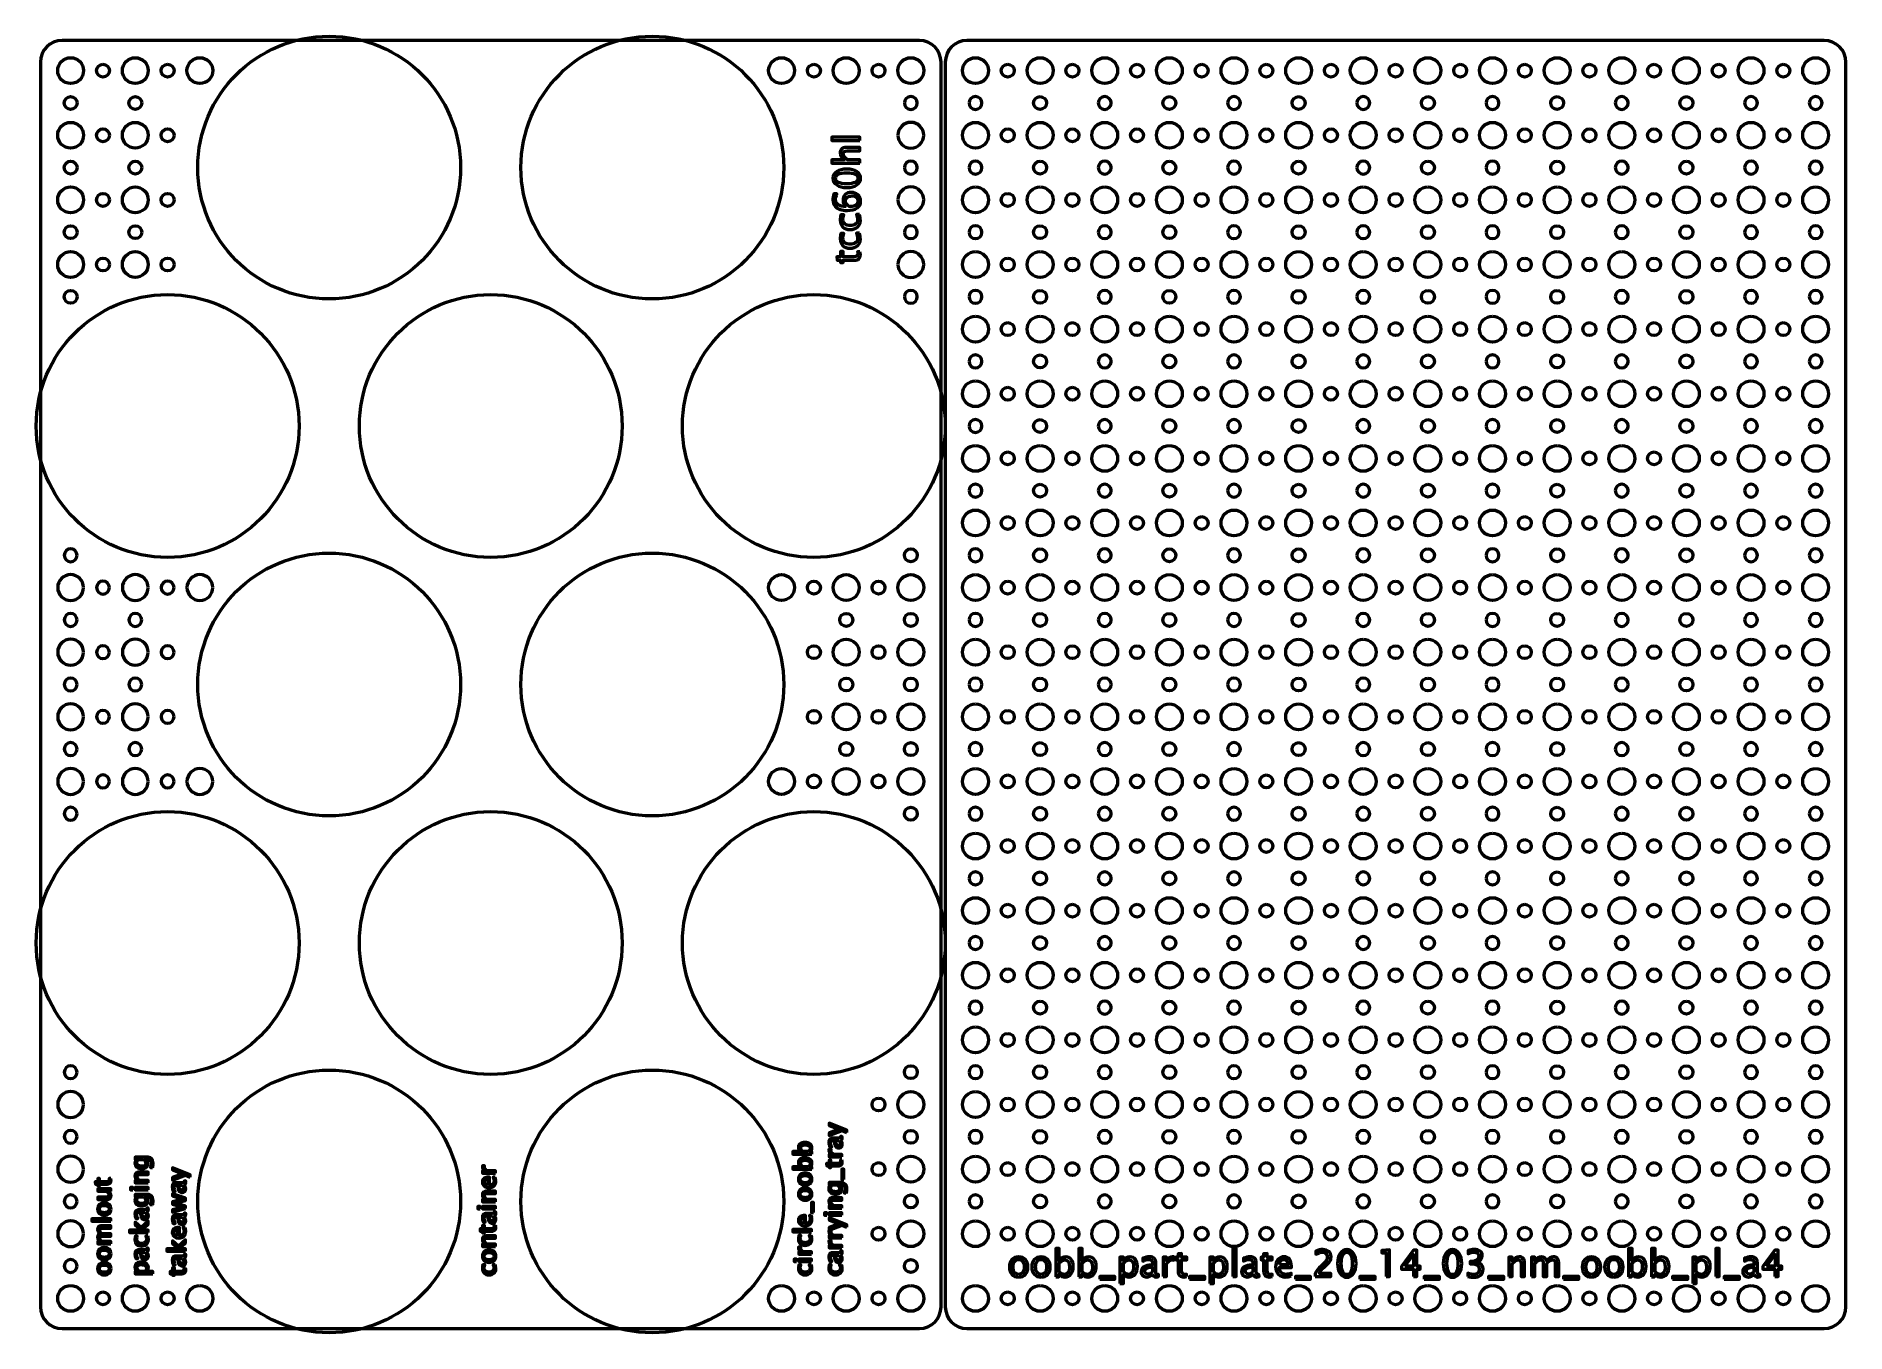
# Model space of a CAD drawing. Header units: centimetres. Extents: x -21.1 to 20.9, y -15.1 to 15.1.
import ezdxf

# ---------------------------------------------------------------- set-up
doc = ezdxf.new("R2010")
doc.units = ezdxf.units.CM
doc.header["$MEASUREMENT"] = 0
doc.layers.add('Layer 1', color=7, linetype='Continuous')

msp = doc.modelspace()

# ---------------------------------------------------------------- linework, layer by layer
at = {"layer": 'Layer 1', "lineweight": 53}
for centre, major_axis in [((-14.25, 12), (0, 3.05)), ((-6.75, 12), (0, 3.05)), ((-20.25001, 14.24999), (0, 0.30001)), ((-19.5, 14.25), (0, 0.15)), ((-18.75001, 14.24999), (0, 0.30001)), ((-18, 14.25), (0, 0.15)), ((-17.25001, 14.24999), (0, 0.30001)), ((-3.74999, 14.24999), (0, 0.30001)), ((-3, 14.25), (0, 0.15)), ((-2.24999, 14.24999), (0, 0.30001)), ((-1.5, 14.25), (0, 0.15)), ((-0.74999, 14.24999), (0, 0.30001)), ((0.75001, 14.24999), (0, 0.30001)), ((1.5, 14.25), (0, 0.15)), ((2.25001, 14.24999), (0, 0.30001)), ((3, 14.25), (0, 0.15)), ((3.75001, 14.24999), (0, 0.30001)), ((4.5, 14.25), (0, 0.15)), ((5.25001, 14.24999), (0, 0.30001)), ((6, 14.25), (0, 0.15)), ((6.75001, 14.24999), (0, 0.30001)), ((7.5, 14.25), (0, 0.15)), ((8.25001, 14.24999), (0, 0.30001)), ((9, 14.25), (0, 0.15)), ((9.75001, 14.24999), (0, 0.30001)), ((10.5, 14.25), (0, 0.15)), ((11.25001, 14.24999), (0, 0.30001)), ((12, 14.25), (0, 0.15)), ((12.75001, 14.24999), (0, 0.30001)), ((13.5, 14.25), (0, 0.15)), ((14.25001, 14.24999), (0, 0.30001)), ((15, 14.25), (0, 0.15)), ((15.75001, 14.24999), (0, 0.30001)), ((16.5, 14.25), (0, 0.15)), ((17.25001, 14.24999), (0, 0.30001)), ((18, 14.25), (0, 0.15)), ((18.75001, 14.24999), (0, 0.30001)), ((19.5, 14.25), (0, 0.15)), ((20.25001, 14.24999), (0, 0.30001)), ((2.25, 13.5), (0, 0.15)), ((5.25, 13.5), (0, 0.15)), ((8.25, 13.5), (0, 0.15)), ((11.25, 13.5), (0, 0.15)), ((14.25, 13.5), (0, 0.15)), ((17.25, 13.5), (0, 0.15)), ((0.75001, 12.74999), (0, 0.30001)), ((2.25001, 12.74999), (0, 0.30001)), ((3.75001, 12.74999), (0, 0.30001)), ((5.25001, 12.74999), (0, 0.30001)), ((6.75001, 12.74999), (0, 0.30001)), ((8.25001, 12.74999), (0, 0.30001)), ((9.75001, 12.74999), (0, 0.30001)), ((11.25001, 12.74999), (0, 0.30001)), ((12.75001, 12.74999), (0, 0.30001)), ((14.25001, 12.74999), (0, 0.30001)), ((15.75001, 12.74999), (0, 0.30001)), ((17.25001, 12.74999), (0, 0.30001)), ((18.75001, 12.74999), (0, 0.30001)), ((20.25001, 12.74999), (0, 0.30001)), ((1.5, 12.75), (0, 0.15)), ((3, 12.75), (0, 0.15)), ((4.5, 12.75), (0, 0.15)), ((6, 12.75), (0, 0.15)), ((7.5, 12.75), (0, 0.15)), ((9, 12.75), (0, 0.15)), ((10.5, 12.75), (0, 0.15)), ((12, 12.75), (0, 0.15)), ((13.5, 12.75), (0, 0.15)), ((15, 12.75), (0, 0.15)), ((16.5, 12.75), (0, 0.15)), ((18, 12.75), (0, 0.15)), ((19.5, 12.75), (0, 0.15)), ((2.25, 12), (0, 0.15)), ((5.25, 12), (0, 0.15)), ((8.25, 12), (0, 0.15)), ((11.25, 12), (0, 0.15)), ((14.25, 12), (0, 0.15)), ((17.25, 12), (0, 0.15)), ((0.75001, 11.24999), (0, 0.30001)), ((1.5, 11.25), (0, 0.15)), ((2.25001, 11.24999), (0, 0.30001)), ((3, 11.25), (0, 0.15)), ((3.75001, 11.24999), (0, 0.30001)), ((4.5, 11.25), (0, 0.15)), ((5.25001, 11.24999), (0, 0.30001)), ((6, 11.25), (0, 0.15)), ((6.75001, 11.24999), (0, 0.30001)), ((7.5, 11.25), (0, 0.15)), ((8.25001, 11.24999), (0, 0.30001)), ((9, 11.25), (0, 0.15)), ((9.75001, 11.24999), (0, 0.30001)), ((10.5, 11.25), (0, 0.15)), ((11.25001, 11.24999), (0, 0.30001)), ((12, 11.25), (0, 0.15)), ((12.75001, 11.24999), (0, 0.30001)), ((13.5, 11.25), (0, 0.15)), ((14.25001, 11.24999), (0, 0.30001)), ((15, 11.25), (0, 0.15)), ((15.75001, 11.24999), (0, 0.30001)), ((16.5, 11.25), (0, 0.15)), ((17.25001, 11.24999), (0, 0.30001)), ((18, 11.25), (0, 0.15)), ((18.75001, 11.24999), (0, 0.30001)), ((19.5, 11.25), (0, 0.15)), ((20.25001, 11.24999), (0, 0.30001)), ((2.25, 10.5), (0, 0.15)), ((5.25, 10.5), (0, 0.15)), ((8.25, 10.5), (0, 0.15)), ((11.25, 10.5), (0, 0.15)), ((14.25, 10.5), (0, 0.15)), ((17.25, 10.5), (0, 0.15)), ((0.75001, 9.74999), (0, 0.30001)), ((1.5, 9.75), (0, 0.15)), ((2.25001, 9.74999), (0, 0.30001)), ((3, 9.75), (0, 0.15)), ((3.75001, 9.74999), (0, 0.30001)), ((4.5, 9.75), (0, 0.15)), ((5.25001, 9.74999), (0, 0.30001)), ((6, 9.75), (0, 0.15)), ((6.75001, 9.74999), (0, 0.30001)), ((7.5, 9.75), (0, 0.15)), ((8.25001, 9.74999), (0, 0.30001)), ((9, 9.75), (0, 0.15)), ((9.75001, 9.74999), (0, 0.30001)), ((10.5, 9.75), (0, 0.15)), ((11.25001, 9.74999), (0, 0.30001)), ((12, 9.75), (0, 0.15)), ((12.75001, 9.74999), (0, 0.30001)), ((13.5, 9.75), (0, 0.15)), ((14.25001, 9.74999), (0, 0.30001)), ((15, 9.75), (0, 0.15)), ((15.75001, 9.74999), (0, 0.30001)), ((16.5, 9.75), (0, 0.15)), ((17.25001, 9.74999), (0, 0.30001)), ((18, 9.75), (0, 0.15)), ((18.75001, 9.74999), (0, 0.30001)), ((19.5, 9.75), (0, 0.15)), ((20.25001, 9.74999), (0, 0.30001)), ((-18, 6), (0, 3.05)), ((-10.5, 6), (0, 3.05)), ((-3, 6), (0, 3.05)), ((2.25, 9), (0, 0.15)), ((5.25, 9), (0, 0.15)), ((8.25, 9), (0, 0.15)), ((11.25, 9), (0, 0.15)), ((14.25, 9), (0, 0.15)), ((17.25, 9), (0, 0.15)), ((0.75001, 8.24999), (0, 0.30001)), ((1.5, 8.25), (0, 0.15)), ((2.25001, 8.24999), (0, 0.30001)), ((3, 8.25), (0, 0.15)), ((3.75001, 8.24999), (0, 0.30001)), ((4.5, 8.25), (0, 0.15)), ((5.25001, 8.24999), (0, 0.30001)), ((6, 8.25), (0, 0.15)), ((6.75001, 8.24999), (0, 0.30001)), ((7.5, 8.25), (0, 0.15)), ((8.25001, 8.24999), (0, 0.30001)), ((9, 8.25), (0, 0.15)), ((9.75001, 8.24999), (0, 0.30001)), ((10.5, 8.25), (0, 0.15)), ((11.25001, 8.24999), (0, 0.30001)), ((12, 8.25), (0, 0.15)), ((12.75001, 8.24999), (0, 0.30001)), ((13.5, 8.25), (0, 0.15)), ((14.25001, 8.24999), (0, 0.30001)), ((15, 8.25), (0, 0.15)), ((15.75001, 8.24999), (0, 0.30001)), ((16.5, 8.25), (0, 0.15)), ((17.25001, 8.24999), (0, 0.30001)), ((18, 8.25), (0, 0.15)), ((18.75001, 8.24999), (0, 0.30001)), ((19.5, 8.25), (0, 0.15)), ((20.25001, 8.24999), (0, 0.30001)), ((2.25, 7.5), (0, 0.15)), ((5.25, 7.5), (0, 0.15)), ((8.25, 7.5), (0, 0.15)), ((11.25, 7.5), (0, 0.15)), ((14.25, 7.5), (0, 0.15)), ((17.25, 7.5), (0, 0.15)), ((0.75001, 6.74999), (0, 0.30001)), ((1.5, 6.75), (0, 0.15)), ((2.25001, 6.74999), (0, 0.30001)), ((3, 6.75), (0, 0.15)), ((3.75001, 6.74999), (0, 0.30001)), ((4.5, 6.75), (0, 0.15)), ((5.25001, 6.74999), (0, 0.30001)), ((6, 6.75), (0, 0.15)), ((6.75001, 6.74999), (0, 0.30001)), ((7.5, 6.75), (0, 0.15)), ((8.25001, 6.74999), (0, 0.30001)), ((9, 6.75), (0, 0.15)), ((9.75001, 6.74999), (0, 0.30001)), ((10.5, 6.75), (0, 0.15)), ((11.25001, 6.74999), (0, 0.30001)), ((12, 6.75), (0, 0.15)), ((12.75001, 6.74999), (0, 0.30001)), ((13.5, 6.75), (0, 0.15)), ((14.25001, 6.74999), (0, 0.30001)), ((15, 6.75), (0, 0.15)), ((15.75001, 6.74999), (0, 0.30001)), ((16.5, 6.75), (0, 0.15)), ((17.25001, 6.74999), (0, 0.30001)), ((18, 6.75), (0, 0.15)), ((18.75001, 6.74999), (0, 0.30001)), ((19.5, 6.75), (0, 0.15)), ((20.25001, 6.74999), (0, 0.30001)), ((2.25, 6), (0, 0.15)), ((5.25, 6), (0, 0.15)), ((8.25, 6), (0, 0.15)), ((11.25, 6), (0, 0.15)), ((14.25, 6), (0, 0.15)), ((17.25, 6), (0, 0.15)), ((0.75001, 5.24999), (0, 0.30001)), ((2.25001, 5.24999), (0, 0.30001)), ((3.75001, 5.24999), (0, 0.30001)), ((5.25001, 5.24999), (0, 0.30001)), ((6.75001, 5.24999), (0, 0.30001)), ((8.25001, 5.24999), (0, 0.30001)), ((9.75001, 5.24999), (0, 0.30001)), ((11.25001, 5.24999), (0, 0.30001)), ((12.75001, 5.24999), (0, 0.30001)), ((14.25001, 5.24999), (0, 0.30001)), ((15.75001, 5.24999), (0, 0.30001)), ((17.25001, 5.24999), (0, 0.30001)), ((18.75001, 5.24999), (0, 0.30001)), ((20.25001, 5.24999), (0, 0.30001)), ((1.5, 5.25), (0, 0.15)), ((3, 5.25), (0, 0.15)), ((4.5, 5.25), (0, 0.15)), ((6, 5.25), (0, 0.15)), ((7.5, 5.25), (0, 0.15)), ((9, 5.25), (0, 0.15)), ((10.5, 5.25), (0, 0.15)), ((12, 5.25), (0, 0.15)), ((13.5, 5.25), (0, 0.15)), ((15, 5.25), (0, 0.15)), ((16.5, 5.25), (0, 0.15)), ((18, 5.25), (0, 0.15)), ((19.5, 5.25), (0, 0.15)), ((2.25, 4.5), (0, 0.15)), ((5.25, 4.5), (0, 0.15)), ((8.25, 4.5), (0, 0.15)), ((11.25, 4.5), (0, 0.15)), ((14.25, 4.5), (0, 0.15)), ((17.25, 4.5), (0, 0.15)), ((0.75001, 3.74999), (0, 0.30001)), ((1.5, 3.75), (0, 0.15)), ((2.25001, 3.74999), (0, 0.30001)), ((3, 3.75), (0, 0.15)), ((3.75001, 3.74999), (0, 0.30001)), ((4.5, 3.75), (0, 0.15)), ((5.25001, 3.74999), (0, 0.30001)), ((6, 3.75), (0, 0.15)), ((6.75001, 3.74999), (0, 0.30001)), ((7.5, 3.75), (0, 0.15)), ((8.25001, 3.74999), (0, 0.30001)), ((9, 3.75), (0, 0.15)), ((9.75001, 3.74999), (0, 0.30001)), ((10.5, 3.75), (0, 0.15)), ((11.25001, 3.74999), (0, 0.30001)), ((12, 3.75), (0, 0.15)), ((12.75001, 3.74999), (0, 0.30001)), ((13.5, 3.75), (0, 0.15)), ((14.25001, 3.74999), (0, 0.30001)), ((15, 3.75), (0, 0.15)), ((15.75001, 3.74999), (0, 0.30001)), ((16.5, 3.75), (0, 0.15)), ((17.25001, 3.74999), (0, 0.30001)), ((18, 3.75), (0, 0.15)), ((18.75001, 3.74999), (0, 0.30001)), ((19.5, 3.75), (0, 0.15)), ((20.25001, 3.74999), (0, 0.30001)), ((-14.25, 0), (0, 3.05)), ((-6.75, 0), (0, 3.05)), ((2.25, 3), (0, 0.15)), ((5.25, 3), (0, 0.15)), ((8.25, 3), (0, 0.15)), ((11.25, 3), (0, 0.15)), ((14.25, 3), (0, 0.15)), ((17.25, 3), (0, 0.15)), ((0.75001, 2.24999), (0, 0.30001)), ((2.25001, 2.24999), (0, 0.30001)), ((3.75001, 2.24999), (0, 0.30001)), ((5.25001, 2.24999), (0, 0.30001)), ((6.75001, 2.24999), (0, 0.30001)), ((8.25001, 2.24999), (0, 0.30001)), ((9.75001, 2.24999), (0, 0.30001)), ((11.25001, 2.24999), (0, 0.30001)), ((12.75001, 2.24999), (0, 0.30001)), ((14.25001, 2.24999), (0, 0.30001)), ((15.75001, 2.24999), (0, 0.30001)), ((17.25001, 2.24999), (0, 0.30001)), ((18.75001, 2.24999), (0, 0.30001)), ((20.25001, 2.24999), (0, 0.30001)), ((1.5, 2.25), (0, 0.15)), ((3, 2.25), (0, 0.15)), ((4.5, 2.25), (0, 0.15)), ((6, 2.25), (0, 0.15)), ((7.5, 2.25), (0, 0.15)), ((9, 2.25), (0, 0.15)), ((10.5, 2.25), (0, 0.15)), ((12, 2.25), (0, 0.15)), ((13.5, 2.25), (0, 0.15)), ((15, 2.25), (0, 0.15)), ((16.5, 2.25), (0, 0.15)), ((18, 2.25), (0, 0.15)), ((19.5, 2.25), (0, 0.15)), ((2.25, 1.5), (0, 0.15)), ((5.25, 1.5), (0, 0.15)), ((8.25, 1.5), (0, 0.15)), ((11.25, 1.5), (0, 0.15)), ((14.25, 1.5), (0, 0.15)), ((17.25, 1.5), (0, 0.15)), ((0.75001, 0.74999), (0, 0.30001)), ((1.5, 0.75), (0, 0.15)), ((2.25001, 0.74999), (0, 0.30001)), ((3, 0.75), (0, 0.15)), ((3.75001, 0.74999), (0, 0.30001)), ((4.5, 0.75), (0, 0.15)), ((5.25001, 0.74999), (0, 0.30001)), ((6, 0.75), (0, 0.15)), ((6.75001, 0.74999), (0, 0.30001)), ((7.5, 0.75), (0, 0.15)), ((8.25001, 0.74999), (0, 0.30001)), ((9, 0.75), (0, 0.15)), ((9.75001, 0.74999), (0, 0.30001)), ((10.5, 0.75), (0, 0.15)), ((11.25001, 0.74999), (0, 0.30001)), ((12, 0.75), (0, 0.15)), ((12.75001, 0.74999), (0, 0.30001)), ((13.5, 0.75), (0, 0.15)), ((14.25001, 0.74999), (0, 0.30001)), ((15, 0.75), (0, 0.15)), ((15.75001, 0.74999), (0, 0.30001)), ((16.5, 0.75), (0, 0.15)), ((17.25001, 0.74999), (0, 0.30001)), ((18, 0.75), (0, 0.15)), ((18.75001, 0.74999), (0, 0.30001)), ((19.5, 0.75), (0, 0.15)), ((20.25001, 0.74999), (0, 0.30001)), ((2.25, 0), (0, 0.15)), ((5.25, 0), (0, 0.15)), ((8.25, 0), (0, 0.15)), ((11.25, 0), (0, 0.15)), ((14.25, 0), (0, 0.15)), ((17.25, 0), (0, 0.15)), ((0.75001, -0.75001), (0, 0.30001)), ((1.5, -0.75), (0, 0.15)), ((2.25001, -0.75001), (0, 0.30001)), ((3, -0.75), (0, 0.15)), ((3.75001, -0.75001), (0, 0.30001)), ((4.5, -0.75), (0, 0.15)), ((5.25001, -0.75001), (0, 0.30001)), ((6, -0.75), (0, 0.15)), ((6.75001, -0.75001), (0, 0.30001)), ((7.5, -0.75), (0, 0.15)), ((8.25001, -0.75001), (0, 0.30001)), ((9, -0.75), (0, 0.15)), ((9.75001, -0.75001), (0, 0.30001)), ((10.5, -0.75), (0, 0.15)), ((11.25001, -0.75001), (0, 0.30001)), ((12, -0.75), (0, 0.15)), ((12.75001, -0.75001), (0, 0.30001)), ((13.5, -0.75), (0, 0.15)), ((14.25001, -0.75001), (0, 0.30001)), ((15, -0.75), (0, 0.15)), ((15.75001, -0.75001), (0, 0.30001)), ((16.5, -0.75), (0, 0.15)), ((17.25001, -0.75001), (0, 0.30001)), ((18, -0.75), (0, 0.15)), ((18.75001, -0.75001), (0, 0.30001)), ((19.5, -0.75), (0, 0.15)), ((20.25001, -0.75001), (0, 0.30001)), ((2.25, -1.5), (0, 0.15)), ((5.25, -1.5), (0, 0.15)), ((8.25, -1.5), (0, 0.15)), ((11.25, -1.5), (0, 0.15)), ((14.25, -1.5), (0, 0.15)), ((17.25, -1.5), (0, 0.15)), ((0.75001, -2.25001), (0, 0.30001)), ((1.5, -2.25), (0, 0.15)), ((2.25001, -2.25001), (0, 0.30001)), ((3, -2.25), (0, 0.15)), ((3.75001, -2.25001), (0, 0.30001)), ((4.5, -2.25), (0, 0.15)), ((5.25001, -2.25001), (0, 0.30001)), ((6, -2.25), (0, 0.15)), ((6.75001, -2.25001), (0, 0.30001)), ((7.5, -2.25), (0, 0.15)), ((8.25001, -2.25001), (0, 0.30001)), ((9, -2.25), (0, 0.15)), ((9.75001, -2.25001), (0, 0.30001)), ((10.5, -2.25), (0, 0.15)), ((11.25001, -2.25001), (0, 0.30001)), ((12, -2.25), (0, 0.15)), ((12.75001, -2.25001), (0, 0.30001)), ((13.5, -2.25), (0, 0.15)), ((14.25001, -2.25001), (0, 0.30001)), ((15, -2.25), (0, 0.15)), ((15.75001, -2.25001), (0, 0.30001)), ((16.5, -2.25), (0, 0.15)), ((17.25001, -2.25001), (0, 0.30001)), ((18, -2.25), (0, 0.15)), ((18.75001, -2.25001), (0, 0.30001)), ((19.5, -2.25), (0, 0.15)), ((20.25001, -2.25001), (0, 0.30001)), ((2.25, -3), (0, 0.15)), ((5.25, -3), (0, 0.15)), ((8.25, -3), (0, 0.15)), ((11.25, -3), (0, 0.15)), ((14.25, -3), (0, 0.15)), ((17.25, -3), (0, 0.15)), ((-18, -6), (0, 3.05)), ((-10.5, -6), (0, 3.05)), ((-3, -6), (0, 3.05)), ((0.75001, -3.75001), (0, 0.30001)), ((1.5, -3.75), (0, 0.15)), ((2.25001, -3.75001), (0, 0.30001)), ((3, -3.75), (0, 0.15)), ((3.75001, -3.75001), (0, 0.30001)), ((4.5, -3.75), (0, 0.15)), ((5.25001, -3.75001), (0, 0.30001)), ((6, -3.75), (0, 0.15)), ((6.75001, -3.75001), (0, 0.30001)), ((7.5, -3.75), (0, 0.15)), ((8.25001, -3.75001), (0, 0.30001)), ((9, -3.75), (0, 0.15)), ((9.75001, -3.75001), (0, 0.30001)), ((10.5, -3.75), (0, 0.15)), ((11.25001, -3.75001), (0, 0.30001)), ((12, -3.75), (0, 0.15)), ((12.75001, -3.75001), (0, 0.30001)), ((13.5, -3.75), (0, 0.15)), ((14.25001, -3.75001), (0, 0.30001)), ((15, -3.75), (0, 0.15)), ((15.75001, -3.75001), (0, 0.30001)), ((16.5, -3.75), (0, 0.15)), ((17.25001, -3.75001), (0, 0.30001)), ((18, -3.75), (0, 0.15)), ((18.75001, -3.75001), (0, 0.30001)), ((19.5, -3.75), (0, 0.15)), ((20.25001, -3.75001), (0, 0.30001)), ((2.25, -4.5), (0, 0.15)), ((5.25, -4.5), (0, 0.15)), ((8.25, -4.5), (0, 0.15)), ((11.25, -4.5), (0, 0.15)), ((14.25, -4.5), (0, 0.15)), ((17.25, -4.5), (0, 0.15)), ((0.75001, -5.25001), (0, 0.30001)), ((2.25001, -5.25001), (0, 0.30001)), ((3.75001, -5.25001), (0, 0.30001)), ((5.25001, -5.25001), (0, 0.30001)), ((6.75001, -5.25001), (0, 0.30001)), ((8.25001, -5.25001), (0, 0.30001)), ((9.75001, -5.25001), (0, 0.30001)), ((11.25001, -5.25001), (0, 0.30001)), ((12.75001, -5.25001), (0, 0.30001)), ((14.25001, -5.25001), (0, 0.30001)), ((15.75001, -5.25001), (0, 0.30001)), ((17.25001, -5.25001), (0, 0.30001)), ((18.75001, -5.25001), (0, 0.30001)), ((20.25001, -5.25001), (0, 0.30001)), ((1.5, -5.25), (0, 0.15)), ((3, -5.25), (0, 0.15)), ((4.5, -5.25), (0, 0.15)), ((6, -5.25), (0, 0.15)), ((7.5, -5.25), (0, 0.15)), ((9, -5.25), (0, 0.15)), ((10.5, -5.25), (0, 0.15)), ((12, -5.25), (0, 0.15)), ((13.5, -5.25), (0, 0.15)), ((15, -5.25), (0, 0.15)), ((16.5, -5.25), (0, 0.15)), ((18, -5.25), (0, 0.15)), ((19.5, -5.25), (0, 0.15)), ((2.25, -6), (0, 0.15)), ((5.25, -6), (0, 0.15)), ((8.25, -6), (0, 0.15)), ((11.25, -6), (0, 0.15)), ((14.25, -6), (0, 0.15)), ((17.25, -6), (0, 0.15)), ((0.75001, -6.75001), (0, 0.30001)), ((1.5, -6.75), (0, 0.15)), ((2.25001, -6.75001), (0, 0.30001)), ((3, -6.75), (0, 0.15)), ((3.75001, -6.75001), (0, 0.30001)), ((4.5, -6.75), (0, 0.15)), ((5.25001, -6.75001), (0, 0.30001)), ((6, -6.75), (0, 0.15)), ((6.75001, -6.75001), (0, 0.30001)), ((7.5, -6.75), (0, 0.15)), ((8.25001, -6.75001), (0, 0.30001)), ((9, -6.75), (0, 0.15)), ((9.75001, -6.75001), (0, 0.30001)), ((10.5, -6.75), (0, 0.15)), ((11.25001, -6.75001), (0, 0.30001)), ((12, -6.75), (0, 0.15)), ((12.75001, -6.75001), (0, 0.30001)), ((13.5, -6.75), (0, 0.15)), ((14.25001, -6.75001), (0, 0.30001)), ((15, -6.75), (0, 0.15)), ((15.75001, -6.75001), (0, 0.30001)), ((16.5, -6.75), (0, 0.15)), ((17.25001, -6.75001), (0, 0.30001)), ((18, -6.75), (0, 0.15)), ((18.75001, -6.75001), (0, 0.30001)), ((19.5, -6.75), (0, 0.15)), ((20.25001, -6.75001), (0, 0.30001)), ((2.25, -7.5), (0, 0.15)), ((5.25, -7.5), (0, 0.15)), ((8.25, -7.5), (0, 0.15)), ((11.25, -7.5), (0, 0.15)), ((14.25, -7.5), (0, 0.15)), ((17.25, -7.5), (0, 0.15)), ((0.75001, -8.25001), (0, 0.30001)), ((2.25001, -8.25001), (0, 0.30001)), ((3.75001, -8.25001), (0, 0.30001)), ((5.25001, -8.25001), (0, 0.30001)), ((6.75001, -8.25001), (0, 0.30001)), ((8.25001, -8.25001), (0, 0.30001)), ((9.75001, -8.25001), (0, 0.30001)), ((11.25001, -8.25001), (0, 0.30001)), ((12.75001, -8.25001), (0, 0.30001)), ((14.25001, -8.25001), (0, 0.30001)), ((15.75001, -8.25001), (0, 0.30001)), ((17.25001, -8.25001), (0, 0.30001)), ((18.75001, -8.25001), (0, 0.30001)), ((20.25001, -8.25001), (0, 0.30001)), ((1.5, -8.25), (0, 0.15)), ((3, -8.25), (0, 0.15)), ((4.5, -8.25), (0, 0.15)), ((6, -8.25), (0, 0.15)), ((7.5, -8.25), (0, 0.15)), ((9, -8.25), (0, 0.15)), ((10.5, -8.25), (0, 0.15)), ((12, -8.25), (0, 0.15)), ((13.5, -8.25), (0, 0.15)), ((15, -8.25), (0, 0.15)), ((16.5, -8.25), (0, 0.15)), ((18, -8.25), (0, 0.15)), ((19.5, -8.25), (0, 0.15)), ((-14.25, -12), (0, 3.05)), ((-6.75, -12), (0, 3.05)), ((2.25, -9), (0, 0.15)), ((5.25, -9), (0, 0.15)), ((8.25, -9), (0, 0.15)), ((11.25, -9), (0, 0.15)), ((14.25, -9), (0, 0.15)), ((17.25, -9), (0, 0.15)), ((-1.5, -9.75), (0, 0.15)), ((0.75001, -9.75001), (0, 0.30001)), ((1.5, -9.75), (0, 0.15)), ((2.25001, -9.75001), (0, 0.30001)), ((3, -9.75), (0, 0.15)), ((3.75001, -9.75001), (0, 0.30001)), ((4.5, -9.75), (0, 0.15)), ((5.25001, -9.75001), (0, 0.30001)), ((6, -9.75), (0, 0.15)), ((6.75001, -9.75001), (0, 0.30001)), ((7.5, -9.75), (0, 0.15)), ((8.25001, -9.75001), (0, 0.30001)), ((9, -9.75), (0, 0.15)), ((9.75001, -9.75001), (0, 0.30001)), ((10.5, -9.75), (0, 0.15)), ((11.25001, -9.75001), (0, 0.30001)), ((12, -9.75), (0, 0.15)), ((12.75001, -9.75001), (0, 0.30001)), ((13.5, -9.75), (0, 0.15)), ((14.25001, -9.75001), (0, 0.30001)), ((15, -9.75), (0, 0.15)), ((15.75001, -9.75001), (0, 0.30001)), ((16.5, -9.75), (0, 0.15)), ((17.25001, -9.75001), (0, 0.30001)), ((18, -9.75), (0, 0.15)), ((18.75001, -9.75001), (0, 0.30001)), ((19.5, -9.75), (0, 0.15)), ((20.25001, -9.75001), (0, 0.30001)), ((2.25, -10.5), (0, 0.15)), ((5.25, -10.5), (0, 0.15)), ((8.25, -10.5), (0, 0.15)), ((11.25, -10.5), (0, 0.15)), ((14.25, -10.5), (0, 0.15)), ((17.25, -10.5), (0, 0.15)), ((-1.5, -11.25), (0, 0.15)), ((0.75001, -11.25001), (0, 0.30001)), ((1.5, -11.25), (0, 0.15)), ((2.25001, -11.25001), (0, 0.30001)), ((3, -11.25), (0, 0.15)), ((3.75001, -11.25001), (0, 0.30001)), ((4.5, -11.25), (0, 0.15)), ((5.25001, -11.25001), (0, 0.30001)), ((6, -11.25), (0, 0.15)), ((6.75001, -11.25001), (0, 0.30001)), ((7.5, -11.25), (0, 0.15)), ((8.25001, -11.25001), (0, 0.30001)), ((9, -11.25), (0, 0.15)), ((9.75001, -11.25001), (0, 0.30001)), ((10.5, -11.25), (0, 0.15)), ((11.25001, -11.25001), (0, 0.30001)), ((12, -11.25), (0, 0.15)), ((12.75001, -11.25001), (0, 0.30001)), ((13.5, -11.25), (0, 0.15)), ((14.25001, -11.25001), (0, 0.30001)), ((15, -11.25), (0, 0.15)), ((15.75001, -11.25001), (0, 0.30001)), ((16.5, -11.25), (0, 0.15)), ((17.25001, -11.25001), (0, 0.30001)), ((18, -11.25), (0, 0.15)), ((18.75001, -11.25001), (0, 0.30001)), ((19.5, -11.25), (0, 0.15)), ((20.25001, -11.25001), (0, 0.30001)), ((2.25, -12), (0, 0.15)), ((5.25, -12), (0, 0.15)), ((8.25, -12), (0, 0.15)), ((11.25, -12), (0, 0.15)), ((14.25, -12), (0, 0.15)), ((17.25, -12), (0, 0.15)), ((-1.5, -12.75), (0, 0.15)), ((0.75001, -12.75001), (0, 0.30001)), ((1.5, -12.75), (0, 0.15)), ((2.25001, -12.75001), (0, 0.30001)), ((3, -12.75), (0, 0.15)), ((3.75001, -12.75001), (0, 0.30001)), ((4.5, -12.75), (0, 0.15)), ((5.25001, -12.75001), (0, 0.30001)), ((6, -12.75), (0, 0.15)), ((6.75001, -12.75001), (0, 0.30001)), ((7.5, -12.75), (0, 0.15)), ((8.25001, -12.75001), (0, 0.30001)), ((9, -12.75), (0, 0.15)), ((9.75001, -12.75001), (0, 0.30001)), ((10.5, -12.75), (0, 0.15)), ((11.25001, -12.75001), (0, 0.30001)), ((12, -12.75), (0, 0.15)), ((12.75001, -12.75001), (0, 0.30001)), ((13.5, -12.75), (0, 0.15)), ((14.25001, -12.75001), (0, 0.30001)), ((15, -12.75), (0, 0.15)), ((15.75001, -12.75001), (0, 0.30001)), ((16.5, -12.75), (0, 0.15)), ((17.25001, -12.75001), (0, 0.30001)), ((18, -12.75), (0, 0.15)), ((18.75001, -12.75001), (0, 0.30001)), ((19.5, -12.75), (0, 0.15)), ((20.25001, -12.75001), (0, 0.30001)), ((-20.25001, -14.24999), (0, 0.30001)), ((-19.5, -14.25), (0, 0.15)), ((-18.75001, -14.24999), (0, 0.30001)), ((-18, -14.25), (0, 0.15)), ((-17.25001, -14.24999), (0, 0.30001)), ((-3.74999, -14.24999), (0, 0.30001)), ((-3, -14.25), (0, 0.15)), ((-2.24999, -14.24999), (0, 0.30001)), ((-1.5, -14.25), (0, 0.15)), ((-0.74999, -14.24999), (0, 0.30001)), ((0.75001, -14.25001), (0, 0.30001)), ((1.5, -14.25), (0, 0.15)), ((2.25001, -14.25001), (0, 0.30001)), ((3, -14.25), (0, 0.15)), ((3.75001, -14.25001), (0, 0.30001)), ((4.5, -14.25), (0, 0.15)), ((5.25001, -14.25001), (0, 0.30001)), ((6, -14.25), (0, 0.15)), ((6.75001, -14.25001), (0, 0.30001)), ((7.5, -14.25), (0, 0.15)), ((8.25001, -14.25001), (0, 0.30001)), ((9, -14.25), (0, 0.15)), ((9.75001, -14.25001), (0, 0.30001)), ((10.5, -14.25), (0, 0.15)), ((11.25001, -14.25001), (0, 0.30001)), ((12, -14.25), (0, 0.15)), ((12.75001, -14.25001), (0, 0.30001)), ((13.5, -14.25), (0, 0.15)), ((14.25001, -14.25001), (0, 0.30001)), ((15, -14.25), (0, 0.15)), ((15.75001, -14.25001), (0, 0.30001)), ((16.5, -14.25), (0, 0.15)), ((17.25001, -14.25001), (0, 0.30001)), ((18, -14.25), (0, 0.15)), ((18.75001, -14.25001), (0, 0.30001)), ((19.5, -14.25), (0, 0.15)), ((20.25001, -14.25001), (0, 0.30001))]:
    msp.add_ellipse(centre, major_axis=major_axis, ratio=1, dxfattribs=at)
for points, knots in [([(-20.95, -14.45), (-20.95, -14.45), (-20.95, 14.45), (-20.95, 14.45), (-20.95, 14.45), (-20.95, 14.72614), (-20.72614, 14.95), (-20.45, 14.95), (-20.45, 14.95), (-20.45, 14.95), (-0.55, 14.95), (-0.55, 14.95), (-0.55, 14.95), (-0.27386, 14.95), (-0.05, 14.72614), (-0.05, 14.45), (-0.05, 14.45), (-0.05, 14.45), (-0.05, -14.45), (-0.05, -14.45), (-0.05, -14.45), (-0.05, -14.72614), (-0.27386, -14.95), (-0.55, -14.95), (-0.55, -14.95), (-0.55, -14.95), (-20.45, -14.95), (-20.45, -14.95), (-20.45, -14.95), (-20.72614, -14.95), (-20.95, -14.72614), (-20.95, -14.45)], [0, 0, 0, 0, 0.11111111, 0.11111111, 0.11111111, 0.11111111, 0.22222222, 0.22222222, 0.22222222, 0.22222222, 0.33333333, 0.33333333, 0.33333333, 0.33333333, 0.44444444, 0.44444444, 0.44444444, 0.44444444, 0.55555556, 0.55555556, 0.55555556, 0.55555556, 0.66666667, 0.66666667, 0.66666667, 0.66666667, 0.77777778, 0.77777778, 0.77777778, 0.77777778, 1, 1, 1, 1]), ([(0.05, -14.45), (0.05, -14.45), (0.05, 14.45), (0.05, 14.45), (0.05, 14.45), (0.05, 14.72614), (0.27386, 14.95), (0.55, 14.95), (0.55, 14.95), (0.55, 14.95), (20.45, 14.95), (20.45, 14.95), (20.45, 14.95), (20.72614, 14.95), (20.95, 14.72614), (20.95, 14.45), (20.95, 14.45), (20.95, 14.45), (20.95, -14.45), (20.95, -14.45), (20.95, -14.45), (20.95, -14.72614), (20.72614, -14.95), (20.45, -14.95), (20.45, -14.95), (20.45, -14.95), (0.55, -14.95), (0.55, -14.95), (0.55, -14.95), (0.27386, -14.95), (0.05, -14.72614), (0.05, -14.45)], [0, 0, 0, 0, 0.11111111, 0.11111111, 0.11111111, 0.11111111, 0.22222222, 0.22222222, 0.22222222, 0.22222222, 0.33333333, 0.33333333, 0.33333333, 0.33333333, 0.44444444, 0.44444444, 0.44444444, 0.44444444, 0.55555556, 0.55555556, 0.55555556, 0.55555556, 0.66666667, 0.66666667, 0.66666667, 0.66666667, 0.77777778, 0.77777778, 0.77777778, 0.77777778, 1, 1, 1, 1]), ([(-20.1, 13.5), (-20.1, 13.58284), (-20.16716, 13.65), (-20.25, 13.65), (-20.25, 13.65), (-20.33284, 13.65), (-20.4, 13.58284), (-20.4, 13.5), (-20.4, 13.5), (-20.4, 13.41716), (-20.33284, 13.35), (-20.25, 13.35), (-20.25, 13.35), (-20.16716, 13.35), (-20.1, 13.41716), (-20.1, 13.5)], [0, 0, 0, 0, 0.2, 0.2, 0.2, 0.2, 0.4, 0.4, 0.4, 0.4, 0.6, 0.6, 0.6, 0.6, 1, 1, 1, 1]), ([(-18.6, 13.5), (-18.6, 13.58284), (-18.66716, 13.65), (-18.75, 13.65), (-18.75, 13.65), (-18.83284, 13.65), (-18.9, 13.58284), (-18.9, 13.5), (-18.9, 13.5), (-18.9, 13.41716), (-18.83284, 13.35), (-18.75, 13.35), (-18.75, 13.35), (-18.66716, 13.35), (-18.6, 13.41716), (-18.6, 13.5)], [0, 0, 0, 0, 0.2, 0.2, 0.2, 0.2, 0.4, 0.4, 0.4, 0.4, 0.6, 0.6, 0.6, 0.6, 1, 1, 1, 1]), ([(-0.9, 13.5), (-0.9, 13.58284), (-0.83284, 13.65), (-0.75, 13.65), (-0.75, 13.65), (-0.66716, 13.65), (-0.6, 13.58284), (-0.6, 13.5), (-0.6, 13.5), (-0.6, 13.41716), (-0.66716, 13.35), (-0.75, 13.35), (-0.75, 13.35), (-0.83284, 13.35), (-0.9, 13.41716), (-0.9, 13.5)], [0, 0, 0, 0, 0.2, 0.2, 0.2, 0.2, 0.4, 0.4, 0.4, 0.4, 0.6, 0.6, 0.6, 0.6, 1, 1, 1, 1]), ([(0.6, 13.5), (0.6, 13.58284), (0.66716, 13.65), (0.75, 13.65), (0.75, 13.65), (0.83284, 13.65), (0.9, 13.58284), (0.9, 13.5), (0.9, 13.5), (0.9, 13.41716), (0.83284, 13.35), (0.75, 13.35), (0.75, 13.35), (0.66716, 13.35), (0.6, 13.41716), (0.6, 13.5)], [0, 0, 0, 0, 0.2, 0.2, 0.2, 0.2, 0.4, 0.4, 0.4, 0.4, 0.6, 0.6, 0.6, 0.6, 1, 1, 1, 1]), ([(3.6, 13.5), (3.6, 13.58284), (3.66716, 13.65), (3.75, 13.65), (3.75, 13.65), (3.83284, 13.65), (3.9, 13.58284), (3.9, 13.5), (3.9, 13.5), (3.9, 13.41716), (3.83284, 13.35), (3.75, 13.35), (3.75, 13.35), (3.66716, 13.35), (3.6, 13.41716), (3.6, 13.5)], [0, 0, 0, 0, 0.2, 0.2, 0.2, 0.2, 0.4, 0.4, 0.4, 0.4, 0.6, 0.6, 0.6, 0.6, 1, 1, 1, 1]), ([(6.6, 13.5), (6.6, 13.58284), (6.66716, 13.65), (6.75, 13.65), (6.75, 13.65), (6.83284, 13.65), (6.9, 13.58284), (6.9, 13.5), (6.9, 13.5), (6.9, 13.41716), (6.83284, 13.35), (6.75, 13.35), (6.75, 13.35), (6.66716, 13.35), (6.6, 13.41716), (6.6, 13.5)], [0, 0, 0, 0, 0.2, 0.2, 0.2, 0.2, 0.4, 0.4, 0.4, 0.4, 0.6, 0.6, 0.6, 0.6, 1, 1, 1, 1]), ([(9.6, 13.5), (9.6, 13.58284), (9.66716, 13.65), (9.75, 13.65), (9.75, 13.65), (9.83284, 13.65), (9.9, 13.58284), (9.9, 13.5), (9.9, 13.5), (9.9, 13.41716), (9.83284, 13.35), (9.75, 13.35), (9.75, 13.35), (9.66716, 13.35), (9.6, 13.41716), (9.6, 13.5)], [0, 0, 0, 0, 0.2, 0.2, 0.2, 0.2, 0.4, 0.4, 0.4, 0.4, 0.6, 0.6, 0.6, 0.6, 1, 1, 1, 1]), ([(12.6, 13.5), (12.6, 13.58284), (12.66716, 13.65), (12.75, 13.65), (12.75, 13.65), (12.83284, 13.65), (12.9, 13.58284), (12.9, 13.5), (12.9, 13.5), (12.9, 13.41716), (12.83284, 13.35), (12.75, 13.35), (12.75, 13.35), (12.66716, 13.35), (12.6, 13.41716), (12.6, 13.5)], [0, 0, 0, 0, 0.2, 0.2, 0.2, 0.2, 0.4, 0.4, 0.4, 0.4, 0.6, 0.6, 0.6, 0.6, 1, 1, 1, 1]), ([(15.6, 13.5), (15.6, 13.58284), (15.66716, 13.65), (15.75, 13.65), (15.75, 13.65), (15.83284, 13.65), (15.9, 13.58284), (15.9, 13.5), (15.9, 13.5), (15.9, 13.41716), (15.83284, 13.35), (15.75, 13.35), (15.75, 13.35), (15.66716, 13.35), (15.6, 13.41716), (15.6, 13.5)], [0, 0, 0, 0, 0.2, 0.2, 0.2, 0.2, 0.4, 0.4, 0.4, 0.4, 0.6, 0.6, 0.6, 0.6, 1, 1, 1, 1]), ([(18.6, 13.5), (18.6, 13.58284), (18.66716, 13.65), (18.75, 13.65), (18.75, 13.65), (18.83284, 13.65), (18.9, 13.58284), (18.9, 13.5), (18.9, 13.5), (18.9, 13.41716), (18.83284, 13.35), (18.75, 13.35), (18.75, 13.35), (18.66716, 13.35), (18.6, 13.41716), (18.6, 13.5)], [0, 0, 0, 0, 0.2, 0.2, 0.2, 0.2, 0.4, 0.4, 0.4, 0.4, 0.6, 0.6, 0.6, 0.6, 1, 1, 1, 1]), ([(20.1, 13.5), (20.1, 13.58284), (20.16716, 13.65), (20.25, 13.65), (20.25, 13.65), (20.33284, 13.65), (20.4, 13.58284), (20.4, 13.5), (20.4, 13.5), (20.4, 13.41716), (20.33284, 13.35), (20.25, 13.35), (20.25, 13.35), (20.16716, 13.35), (20.1, 13.41716), (20.1, 13.5)], [0, 0, 0, 0, 0.2, 0.2, 0.2, 0.2, 0.4, 0.4, 0.4, 0.4, 0.6, 0.6, 0.6, 0.6, 1, 1, 1, 1]), ([(-19.95, 12.75), (-19.95, 12.91569), (-20.08431, 13.05), (-20.25, 13.05), (-20.25, 13.05), (-20.41569, 13.05), (-20.55, 12.91569), (-20.55, 12.75), (-20.55, 12.75), (-20.55, 12.58431), (-20.41569, 12.45), (-20.25, 12.45), (-20.25, 12.45), (-20.08431, 12.45), (-19.95, 12.58431), (-19.95, 12.75)], [0, 0, 0, 0, 0.2, 0.2, 0.2, 0.2, 0.4, 0.4, 0.4, 0.4, 0.6, 0.6, 0.6, 0.6, 1, 1, 1, 1]), ([(-18.45, 12.75), (-18.45, 12.91569), (-18.58431, 13.05), (-18.75, 13.05), (-18.75, 13.05), (-18.91569, 13.05), (-19.05, 12.91569), (-19.05, 12.75), (-19.05, 12.75), (-19.05, 12.58431), (-18.91569, 12.45), (-18.75, 12.45), (-18.75, 12.45), (-18.58431, 12.45), (-18.45, 12.58431), (-18.45, 12.75)], [0, 0, 0, 0, 0.2, 0.2, 0.2, 0.2, 0.4, 0.4, 0.4, 0.4, 0.6, 0.6, 0.6, 0.6, 1, 1, 1, 1]), ([(-1.05, 12.75), (-1.05, 12.91569), (-0.91569, 13.05), (-0.75, 13.05), (-0.75, 13.05), (-0.58431, 13.05), (-0.45, 12.91569), (-0.45, 12.75), (-0.45, 12.75), (-0.45, 12.58431), (-0.58431, 12.45), (-0.75, 12.45), (-0.75, 12.45), (-0.91569, 12.45), (-1.05, 12.58431), (-1.05, 12.75)], [0, 0, 0, 0, 0.2, 0.2, 0.2, 0.2, 0.4, 0.4, 0.4, 0.4, 0.6, 0.6, 0.6, 0.6, 1, 1, 1, 1]), ([(-19.35, 12.75), (-19.35, 12.83284), (-19.41716, 12.9), (-19.5, 12.9), (-19.5, 12.9), (-19.58284, 12.9), (-19.65, 12.83284), (-19.65, 12.75), (-19.65, 12.75), (-19.65, 12.66716), (-19.58284, 12.6), (-19.5, 12.6), (-19.5, 12.6), (-19.41716, 12.6), (-19.35, 12.66716), (-19.35, 12.75)], [0, 0, 0, 0, 0.2, 0.2, 0.2, 0.2, 0.4, 0.4, 0.4, 0.4, 0.6, 0.6, 0.6, 0.6, 1, 1, 1, 1]), ([(-17.85, 12.75), (-17.85, 12.83284), (-17.91716, 12.9), (-18, 12.9), (-18, 12.9), (-18.08284, 12.9), (-18.15, 12.83284), (-18.15, 12.75), (-18.15, 12.75), (-18.15, 12.66716), (-18.08284, 12.6), (-18, 12.6), (-18, 12.6), (-17.91716, 12.6), (-17.85, 12.66716), (-17.85, 12.75)], [0, 0, 0, 0, 0.2, 0.2, 0.2, 0.2, 0.4, 0.4, 0.4, 0.4, 0.6, 0.6, 0.6, 0.6, 1, 1, 1, 1]), ([(-20.1, 12), (-20.1, 12.08284), (-20.16716, 12.15), (-20.25, 12.15), (-20.25, 12.15), (-20.33284, 12.15), (-20.4, 12.08284), (-20.4, 12), (-20.4, 12), (-20.4, 11.91716), (-20.33284, 11.85), (-20.25, 11.85), (-20.25, 11.85), (-20.16716, 11.85), (-20.1, 11.91716), (-20.1, 12)], [0, 0, 0, 0, 0.2, 0.2, 0.2, 0.2, 0.4, 0.4, 0.4, 0.4, 0.6, 0.6, 0.6, 0.6, 1, 1, 1, 1]), ([(-18.6, 12), (-18.6, 12.08284), (-18.66716, 12.15), (-18.75, 12.15), (-18.75, 12.15), (-18.83284, 12.15), (-18.9, 12.08284), (-18.9, 12), (-18.9, 12), (-18.9, 11.91716), (-18.83284, 11.85), (-18.75, 11.85), (-18.75, 11.85), (-18.66716, 11.85), (-18.6, 11.91716), (-18.6, 12)], [0, 0, 0, 0, 0.2, 0.2, 0.2, 0.2, 0.4, 0.4, 0.4, 0.4, 0.6, 0.6, 0.6, 0.6, 1, 1, 1, 1]), ([(-0.9, 12), (-0.9, 12.08284), (-0.83284, 12.15), (-0.75, 12.15), (-0.75, 12.15), (-0.66716, 12.15), (-0.6, 12.08284), (-0.6, 12), (-0.6, 12), (-0.6, 11.91716), (-0.66716, 11.85), (-0.75, 11.85), (-0.75, 11.85), (-0.83284, 11.85), (-0.9, 11.91716), (-0.9, 12)], [0, 0, 0, 0, 0.2, 0.2, 0.2, 0.2, 0.4, 0.4, 0.4, 0.4, 0.6, 0.6, 0.6, 0.6, 1, 1, 1, 1]), ([(0.6, 12), (0.6, 12.08284), (0.66716, 12.15), (0.75, 12.15), (0.75, 12.15), (0.83284, 12.15), (0.9, 12.08284), (0.9, 12), (0.9, 12), (0.9, 11.91716), (0.83284, 11.85), (0.75, 11.85), (0.75, 11.85), (0.66716, 11.85), (0.6, 11.91716), (0.6, 12)], [0, 0, 0, 0, 0.2, 0.2, 0.2, 0.2, 0.4, 0.4, 0.4, 0.4, 0.6, 0.6, 0.6, 0.6, 1, 1, 1, 1]), ([(3.6, 12), (3.6, 12.08284), (3.66716, 12.15), (3.75, 12.15), (3.75, 12.15), (3.83284, 12.15), (3.9, 12.08284), (3.9, 12), (3.9, 12), (3.9, 11.91716), (3.83284, 11.85), (3.75, 11.85), (3.75, 11.85), (3.66716, 11.85), (3.6, 11.91716), (3.6, 12)], [0, 0, 0, 0, 0.2, 0.2, 0.2, 0.2, 0.4, 0.4, 0.4, 0.4, 0.6, 0.6, 0.6, 0.6, 1, 1, 1, 1]), ([(6.6, 12), (6.6, 12.08284), (6.66716, 12.15), (6.75, 12.15), (6.75, 12.15), (6.83284, 12.15), (6.9, 12.08284), (6.9, 12), (6.9, 12), (6.9, 11.91716), (6.83284, 11.85), (6.75, 11.85), (6.75, 11.85), (6.66716, 11.85), (6.6, 11.91716), (6.6, 12)], [0, 0, 0, 0, 0.2, 0.2, 0.2, 0.2, 0.4, 0.4, 0.4, 0.4, 0.6, 0.6, 0.6, 0.6, 1, 1, 1, 1]), ([(9.6, 12), (9.6, 12.08284), (9.66716, 12.15), (9.75, 12.15), (9.75, 12.15), (9.83284, 12.15), (9.9, 12.08284), (9.9, 12), (9.9, 12), (9.9, 11.91716), (9.83284, 11.85), (9.75, 11.85), (9.75, 11.85), (9.66716, 11.85), (9.6, 11.91716), (9.6, 12)], [0, 0, 0, 0, 0.2, 0.2, 0.2, 0.2, 0.4, 0.4, 0.4, 0.4, 0.6, 0.6, 0.6, 0.6, 1, 1, 1, 1]), ([(12.6, 12), (12.6, 12.08284), (12.66716, 12.15), (12.75, 12.15), (12.75, 12.15), (12.83284, 12.15), (12.9, 12.08284), (12.9, 12), (12.9, 12), (12.9, 11.91716), (12.83284, 11.85), (12.75, 11.85), (12.75, 11.85), (12.66716, 11.85), (12.6, 11.91716), (12.6, 12)], [0, 0, 0, 0, 0.2, 0.2, 0.2, 0.2, 0.4, 0.4, 0.4, 0.4, 0.6, 0.6, 0.6, 0.6, 1, 1, 1, 1]), ([(15.6, 12), (15.6, 12.08284), (15.66716, 12.15), (15.75, 12.15), (15.75, 12.15), (15.83284, 12.15), (15.9, 12.08284), (15.9, 12), (15.9, 12), (15.9, 11.91716), (15.83284, 11.85), (15.75, 11.85), (15.75, 11.85), (15.66716, 11.85), (15.6, 11.91716), (15.6, 12)], [0, 0, 0, 0, 0.2, 0.2, 0.2, 0.2, 0.4, 0.4, 0.4, 0.4, 0.6, 0.6, 0.6, 0.6, 1, 1, 1, 1]), ([(18.6, 12), (18.6, 12.08284), (18.66716, 12.15), (18.75, 12.15), (18.75, 12.15), (18.83284, 12.15), (18.9, 12.08284), (18.9, 12), (18.9, 12), (18.9, 11.91716), (18.83284, 11.85), (18.75, 11.85), (18.75, 11.85), (18.66716, 11.85), (18.6, 11.91716), (18.6, 12)], [0, 0, 0, 0, 0.2, 0.2, 0.2, 0.2, 0.4, 0.4, 0.4, 0.4, 0.6, 0.6, 0.6, 0.6, 1, 1, 1, 1]), ([(20.1, 12), (20.1, 12.08284), (20.16716, 12.15), (20.25, 12.15), (20.25, 12.15), (20.33284, 12.15), (20.4, 12.08284), (20.4, 12), (20.4, 12), (20.4, 11.91716), (20.33284, 11.85), (20.25, 11.85), (20.25, 11.85), (20.16716, 11.85), (20.1, 11.91716), (20.1, 12)], [0, 0, 0, 0, 0.2, 0.2, 0.2, 0.2, 0.4, 0.4, 0.4, 0.4, 0.6, 0.6, 0.6, 0.6, 1, 1, 1, 1]), ([(-19.95, 11.25), (-19.95, 11.41569), (-20.08431, 11.55), (-20.25, 11.55), (-20.25, 11.55), (-20.41569, 11.55), (-20.55, 11.41569), (-20.55, 11.25), (-20.55, 11.25), (-20.55, 11.08431), (-20.41569, 10.95), (-20.25, 10.95), (-20.25, 10.95), (-20.08431, 10.95), (-19.95, 11.08431), (-19.95, 11.25)], [0, 0, 0, 0, 0.2, 0.2, 0.2, 0.2, 0.4, 0.4, 0.4, 0.4, 0.6, 0.6, 0.6, 0.6, 1, 1, 1, 1]), ([(-19.35, 11.25), (-19.35, 11.33284), (-19.41716, 11.4), (-19.5, 11.4), (-19.5, 11.4), (-19.58284, 11.4), (-19.65, 11.33284), (-19.65, 11.25), (-19.65, 11.25), (-19.65, 11.16716), (-19.58284, 11.1), (-19.5, 11.1), (-19.5, 11.1), (-19.41716, 11.1), (-19.35, 11.16716), (-19.35, 11.25)], [0, 0, 0, 0, 0.2, 0.2, 0.2, 0.2, 0.4, 0.4, 0.4, 0.4, 0.6, 0.6, 0.6, 0.6, 1, 1, 1, 1]), ([(-18.45, 11.25), (-18.45, 11.41569), (-18.58431, 11.55), (-18.75, 11.55), (-18.75, 11.55), (-18.91569, 11.55), (-19.05, 11.41569), (-19.05, 11.25), (-19.05, 11.25), (-19.05, 11.08431), (-18.91569, 10.95), (-18.75, 10.95), (-18.75, 10.95), (-18.58431, 10.95), (-18.45, 11.08431), (-18.45, 11.25)], [0, 0, 0, 0, 0.2, 0.2, 0.2, 0.2, 0.4, 0.4, 0.4, 0.4, 0.6, 0.6, 0.6, 0.6, 1, 1, 1, 1]), ([(-17.85, 11.25), (-17.85, 11.33284), (-17.91716, 11.4), (-18, 11.4), (-18, 11.4), (-18.08284, 11.4), (-18.15, 11.33284), (-18.15, 11.25), (-18.15, 11.25), (-18.15, 11.16716), (-18.08284, 11.1), (-18, 11.1), (-18, 11.1), (-17.91716, 11.1), (-17.85, 11.16716), (-17.85, 11.25)], [0, 0, 0, 0, 0.2, 0.2, 0.2, 0.2, 0.4, 0.4, 0.4, 0.4, 0.6, 0.6, 0.6, 0.6, 1, 1, 1, 1]), ([(-1.05, 11.25), (-1.05, 11.41569), (-0.91569, 11.55), (-0.75, 11.55), (-0.75, 11.55), (-0.58431, 11.55), (-0.45, 11.41569), (-0.45, 11.25), (-0.45, 11.25), (-0.45, 11.08431), (-0.58431, 10.95), (-0.75, 10.95), (-0.75, 10.95), (-0.91569, 10.95), (-1.05, 11.08431), (-1.05, 11.25)], [0, 0, 0, 0, 0.2, 0.2, 0.2, 0.2, 0.4, 0.4, 0.4, 0.4, 0.6, 0.6, 0.6, 0.6, 1, 1, 1, 1]), ([(-20.1, 10.5), (-20.1, 10.58284), (-20.16716, 10.65), (-20.25, 10.65), (-20.25, 10.65), (-20.33284, 10.65), (-20.4, 10.58284), (-20.4, 10.5), (-20.4, 10.5), (-20.4, 10.41716), (-20.33284, 10.35), (-20.25, 10.35), (-20.25, 10.35), (-20.16716, 10.35), (-20.1, 10.41716), (-20.1, 10.5)], [0, 0, 0, 0, 0.2, 0.2, 0.2, 0.2, 0.4, 0.4, 0.4, 0.4, 0.6, 0.6, 0.6, 0.6, 1, 1, 1, 1]), ([(-18.6, 10.5), (-18.6, 10.58284), (-18.66716, 10.65), (-18.75, 10.65), (-18.75, 10.65), (-18.83284, 10.65), (-18.9, 10.58284), (-18.9, 10.5), (-18.9, 10.5), (-18.9, 10.41716), (-18.83284, 10.35), (-18.75, 10.35), (-18.75, 10.35), (-18.66716, 10.35), (-18.6, 10.41716), (-18.6, 10.5)], [0, 0, 0, 0, 0.2, 0.2, 0.2, 0.2, 0.4, 0.4, 0.4, 0.4, 0.6, 0.6, 0.6, 0.6, 1, 1, 1, 1]), ([(-0.9, 10.5), (-0.9, 10.58284), (-0.83284, 10.65), (-0.75, 10.65), (-0.75, 10.65), (-0.66716, 10.65), (-0.6, 10.58284), (-0.6, 10.5), (-0.6, 10.5), (-0.6, 10.41716), (-0.66716, 10.35), (-0.75, 10.35), (-0.75, 10.35), (-0.83284, 10.35), (-0.9, 10.41716), (-0.9, 10.5)], [0, 0, 0, 0, 0.2, 0.2, 0.2, 0.2, 0.4, 0.4, 0.4, 0.4, 0.6, 0.6, 0.6, 0.6, 1, 1, 1, 1]), ([(0.6, 10.5), (0.6, 10.58284), (0.66716, 10.65), (0.75, 10.65), (0.75, 10.65), (0.83284, 10.65), (0.9, 10.58284), (0.9, 10.5), (0.9, 10.5), (0.9, 10.41716), (0.83284, 10.35), (0.75, 10.35), (0.75, 10.35), (0.66716, 10.35), (0.6, 10.41716), (0.6, 10.5)], [0, 0, 0, 0, 0.2, 0.2, 0.2, 0.2, 0.4, 0.4, 0.4, 0.4, 0.6, 0.6, 0.6, 0.6, 1, 1, 1, 1]), ([(3.6, 10.5), (3.6, 10.58284), (3.66716, 10.65), (3.75, 10.65), (3.75, 10.65), (3.83284, 10.65), (3.9, 10.58284), (3.9, 10.5), (3.9, 10.5), (3.9, 10.41716), (3.83284, 10.35), (3.75, 10.35), (3.75, 10.35), (3.66716, 10.35), (3.6, 10.41716), (3.6, 10.5)], [0, 0, 0, 0, 0.2, 0.2, 0.2, 0.2, 0.4, 0.4, 0.4, 0.4, 0.6, 0.6, 0.6, 0.6, 1, 1, 1, 1]), ([(6.6, 10.5), (6.6, 10.58284), (6.66716, 10.65), (6.75, 10.65), (6.75, 10.65), (6.83284, 10.65), (6.9, 10.58284), (6.9, 10.5), (6.9, 10.5), (6.9, 10.41716), (6.83284, 10.35), (6.75, 10.35), (6.75, 10.35), (6.66716, 10.35), (6.6, 10.41716), (6.6, 10.5)], [0, 0, 0, 0, 0.2, 0.2, 0.2, 0.2, 0.4, 0.4, 0.4, 0.4, 0.6, 0.6, 0.6, 0.6, 1, 1, 1, 1]), ([(9.6, 10.5), (9.6, 10.58284), (9.66716, 10.65), (9.75, 10.65), (9.75, 10.65), (9.83284, 10.65), (9.9, 10.58284), (9.9, 10.5), (9.9, 10.5), (9.9, 10.41716), (9.83284, 10.35), (9.75, 10.35), (9.75, 10.35), (9.66716, 10.35), (9.6, 10.41716), (9.6, 10.5)], [0, 0, 0, 0, 0.2, 0.2, 0.2, 0.2, 0.4, 0.4, 0.4, 0.4, 0.6, 0.6, 0.6, 0.6, 1, 1, 1, 1]), ([(12.6, 10.5), (12.6, 10.58284), (12.66716, 10.65), (12.75, 10.65), (12.75, 10.65), (12.83284, 10.65), (12.9, 10.58284), (12.9, 10.5), (12.9, 10.5), (12.9, 10.41716), (12.83284, 10.35), (12.75, 10.35), (12.75, 10.35), (12.66716, 10.35), (12.6, 10.41716), (12.6, 10.5)], [0, 0, 0, 0, 0.2, 0.2, 0.2, 0.2, 0.4, 0.4, 0.4, 0.4, 0.6, 0.6, 0.6, 0.6, 1, 1, 1, 1]), ([(15.6, 10.5), (15.6, 10.58284), (15.66716, 10.65), (15.75, 10.65), (15.75, 10.65), (15.83284, 10.65), (15.9, 10.58284), (15.9, 10.5), (15.9, 10.5), (15.9, 10.41716), (15.83284, 10.35), (15.75, 10.35), (15.75, 10.35), (15.66716, 10.35), (15.6, 10.41716), (15.6, 10.5)], [0, 0, 0, 0, 0.2, 0.2, 0.2, 0.2, 0.4, 0.4, 0.4, 0.4, 0.6, 0.6, 0.6, 0.6, 1, 1, 1, 1]), ([(18.6, 10.5), (18.6, 10.58284), (18.66716, 10.65), (18.75, 10.65), (18.75, 10.65), (18.83284, 10.65), (18.9, 10.58284), (18.9, 10.5), (18.9, 10.5), (18.9, 10.41716), (18.83284, 10.35), (18.75, 10.35), (18.75, 10.35), (18.66716, 10.35), (18.6, 10.41716), (18.6, 10.5)], [0, 0, 0, 0, 0.2, 0.2, 0.2, 0.2, 0.4, 0.4, 0.4, 0.4, 0.6, 0.6, 0.6, 0.6, 1, 1, 1, 1]), ([(20.1, 10.5), (20.1, 10.58284), (20.16716, 10.65), (20.25, 10.65), (20.25, 10.65), (20.33284, 10.65), (20.4, 10.58284), (20.4, 10.5), (20.4, 10.5), (20.4, 10.41716), (20.33284, 10.35), (20.25, 10.35), (20.25, 10.35), (20.16716, 10.35), (20.1, 10.41716), (20.1, 10.5)], [0, 0, 0, 0, 0.2, 0.2, 0.2, 0.2, 0.4, 0.4, 0.4, 0.4, 0.6, 0.6, 0.6, 0.6, 1, 1, 1, 1]), ([(-19.95, 9.75), (-19.95, 9.91569), (-20.08431, 10.05), (-20.25, 10.05), (-20.25, 10.05), (-20.41569, 10.05), (-20.55, 9.91569), (-20.55, 9.75), (-20.55, 9.75), (-20.55, 9.58431), (-20.41569, 9.45), (-20.25, 9.45), (-20.25, 9.45), (-20.08431, 9.45), (-19.95, 9.58431), (-19.95, 9.75)], [0, 0, 0, 0, 0.2, 0.2, 0.2, 0.2, 0.4, 0.4, 0.4, 0.4, 0.6, 0.6, 0.6, 0.6, 1, 1, 1, 1]), ([(-19.35, 9.75), (-19.35, 9.83284), (-19.41716, 9.9), (-19.5, 9.9), (-19.5, 9.9), (-19.58284, 9.9), (-19.65, 9.83284), (-19.65, 9.75), (-19.65, 9.75), (-19.65, 9.66716), (-19.58284, 9.6), (-19.5, 9.6), (-19.5, 9.6), (-19.41716, 9.6), (-19.35, 9.66716), (-19.35, 9.75)], [0, 0, 0, 0, 0.2, 0.2, 0.2, 0.2, 0.4, 0.4, 0.4, 0.4, 0.6, 0.6, 0.6, 0.6, 1, 1, 1, 1]), ([(-18.45, 9.75), (-18.45, 9.91569), (-18.58431, 10.05), (-18.75, 10.05), (-18.75, 10.05), (-18.91569, 10.05), (-19.05, 9.91569), (-19.05, 9.75), (-19.05, 9.75), (-19.05, 9.58431), (-18.91569, 9.45), (-18.75, 9.45), (-18.75, 9.45), (-18.58431, 9.45), (-18.45, 9.58431), (-18.45, 9.75)], [0, 0, 0, 0, 0.2, 0.2, 0.2, 0.2, 0.4, 0.4, 0.4, 0.4, 0.6, 0.6, 0.6, 0.6, 1, 1, 1, 1]), ([(-17.85, 9.75), (-17.85, 9.83284), (-17.91716, 9.9), (-18, 9.9), (-18, 9.9), (-18.08284, 9.9), (-18.15, 9.83284), (-18.15, 9.75), (-18.15, 9.75), (-18.15, 9.66716), (-18.08284, 9.6), (-18, 9.6), (-18, 9.6), (-17.91716, 9.6), (-17.85, 9.66716), (-17.85, 9.75)], [0, 0, 0, 0, 0.2, 0.2, 0.2, 0.2, 0.4, 0.4, 0.4, 0.4, 0.6, 0.6, 0.6, 0.6, 1, 1, 1, 1]), ([(-1.05, 9.75), (-1.05, 9.91569), (-0.91569, 10.05), (-0.75, 10.05), (-0.75, 10.05), (-0.58431, 10.05), (-0.45, 9.91569), (-0.45, 9.75), (-0.45, 9.75), (-0.45, 9.58431), (-0.58431, 9.45), (-0.75, 9.45), (-0.75, 9.45), (-0.91569, 9.45), (-1.05, 9.58431), (-1.05, 9.75)], [0, 0, 0, 0, 0.2, 0.2, 0.2, 0.2, 0.4, 0.4, 0.4, 0.4, 0.6, 0.6, 0.6, 0.6, 1, 1, 1, 1]), ([(-20.1, 9), (-20.1, 9.08284), (-20.16716, 9.15), (-20.25, 9.15), (-20.25, 9.15), (-20.33284, 9.15), (-20.4, 9.08284), (-20.4, 9), (-20.4, 9), (-20.4, 8.91716), (-20.33284, 8.85), (-20.25, 8.85), (-20.25, 8.85), (-20.16716, 8.85), (-20.1, 8.91716), (-20.1, 9)], [0, 0, 0, 0, 0.2, 0.2, 0.2, 0.2, 0.4, 0.4, 0.4, 0.4, 0.6, 0.6, 0.6, 0.6, 1, 1, 1, 1]), ([(-0.9, 9), (-0.9, 9.08284), (-0.83284, 9.15), (-0.75, 9.15), (-0.75, 9.15), (-0.66716, 9.15), (-0.6, 9.08284), (-0.6, 9), (-0.6, 9), (-0.6, 8.91716), (-0.66716, 8.85), (-0.75, 8.85), (-0.75, 8.85), (-0.83284, 8.85), (-0.9, 8.91716), (-0.9, 9)], [0, 0, 0, 0, 0.2, 0.2, 0.2, 0.2, 0.4, 0.4, 0.4, 0.4, 0.6, 0.6, 0.6, 0.6, 1, 1, 1, 1]), ([(0.6, 9), (0.6, 9.08284), (0.66716, 9.15), (0.75, 9.15), (0.75, 9.15), (0.83284, 9.15), (0.9, 9.08284), (0.9, 9), (0.9, 9), (0.9, 8.91716), (0.83284, 8.85), (0.75, 8.85), (0.75, 8.85), (0.66716, 8.85), (0.6, 8.91716), (0.6, 9)], [0, 0, 0, 0, 0.2, 0.2, 0.2, 0.2, 0.4, 0.4, 0.4, 0.4, 0.6, 0.6, 0.6, 0.6, 1, 1, 1, 1]), ([(3.6, 9), (3.6, 9.08284), (3.66716, 9.15), (3.75, 9.15), (3.75, 9.15), (3.83284, 9.15), (3.9, 9.08284), (3.9, 9), (3.9, 9), (3.9, 8.91716), (3.83284, 8.85), (3.75, 8.85), (3.75, 8.85), (3.66716, 8.85), (3.6, 8.91716), (3.6, 9)], [0, 0, 0, 0, 0.2, 0.2, 0.2, 0.2, 0.4, 0.4, 0.4, 0.4, 0.6, 0.6, 0.6, 0.6, 1, 1, 1, 1]), ([(6.6, 9), (6.6, 9.08284), (6.66716, 9.15), (6.75, 9.15), (6.75, 9.15), (6.83284, 9.15), (6.9, 9.08284), (6.9, 9), (6.9, 9), (6.9, 8.91716), (6.83284, 8.85), (6.75, 8.85), (6.75, 8.85), (6.66716, 8.85), (6.6, 8.91716), (6.6, 9)], [0, 0, 0, 0, 0.2, 0.2, 0.2, 0.2, 0.4, 0.4, 0.4, 0.4, 0.6, 0.6, 0.6, 0.6, 1, 1, 1, 1]), ([(9.6, 9), (9.6, 9.08284), (9.66716, 9.15), (9.75, 9.15), (9.75, 9.15), (9.83284, 9.15), (9.9, 9.08284), (9.9, 9), (9.9, 9), (9.9, 8.91716), (9.83284, 8.85), (9.75, 8.85), (9.75, 8.85), (9.66716, 8.85), (9.6, 8.91716), (9.6, 9)], [0, 0, 0, 0, 0.2, 0.2, 0.2, 0.2, 0.4, 0.4, 0.4, 0.4, 0.6, 0.6, 0.6, 0.6, 1, 1, 1, 1]), ([(12.6, 9), (12.6, 9.08284), (12.66716, 9.15), (12.75, 9.15), (12.75, 9.15), (12.83284, 9.15), (12.9, 9.08284), (12.9, 9), (12.9, 9), (12.9, 8.91716), (12.83284, 8.85), (12.75, 8.85), (12.75, 8.85), (12.66716, 8.85), (12.6, 8.91716), (12.6, 9)], [0, 0, 0, 0, 0.2, 0.2, 0.2, 0.2, 0.4, 0.4, 0.4, 0.4, 0.6, 0.6, 0.6, 0.6, 1, 1, 1, 1]), ([(15.6, 9), (15.6, 9.08284), (15.66716, 9.15), (15.75, 9.15), (15.75, 9.15), (15.83284, 9.15), (15.9, 9.08284), (15.9, 9), (15.9, 9), (15.9, 8.91716), (15.83284, 8.85), (15.75, 8.85), (15.75, 8.85), (15.66716, 8.85), (15.6, 8.91716), (15.6, 9)], [0, 0, 0, 0, 0.2, 0.2, 0.2, 0.2, 0.4, 0.4, 0.4, 0.4, 0.6, 0.6, 0.6, 0.6, 1, 1, 1, 1]), ([(18.6, 9), (18.6, 9.08284), (18.66716, 9.15), (18.75, 9.15), (18.75, 9.15), (18.83284, 9.15), (18.9, 9.08284), (18.9, 9), (18.9, 9), (18.9, 8.91716), (18.83284, 8.85), (18.75, 8.85), (18.75, 8.85), (18.66716, 8.85), (18.6, 8.91716), (18.6, 9)], [0, 0, 0, 0, 0.2, 0.2, 0.2, 0.2, 0.4, 0.4, 0.4, 0.4, 0.6, 0.6, 0.6, 0.6, 1, 1, 1, 1]), ([(20.1, 9), (20.1, 9.08284), (20.16716, 9.15), (20.25, 9.15), (20.25, 9.15), (20.33284, 9.15), (20.4, 9.08284), (20.4, 9), (20.4, 9), (20.4, 8.91716), (20.33284, 8.85), (20.25, 8.85), (20.25, 8.85), (20.16716, 8.85), (20.1, 8.91716), (20.1, 9)], [0, 0, 0, 0, 0.2, 0.2, 0.2, 0.2, 0.4, 0.4, 0.4, 0.4, 0.6, 0.6, 0.6, 0.6, 1, 1, 1, 1]), ([(0.6, 7.5), (0.6, 7.58284), (0.66716, 7.65), (0.75, 7.65), (0.75, 7.65), (0.83284, 7.65), (0.9, 7.58284), (0.9, 7.5), (0.9, 7.5), (0.9, 7.41716), (0.83284, 7.35), (0.75, 7.35), (0.75, 7.35), (0.66716, 7.35), (0.6, 7.41716), (0.6, 7.5)], [0, 0, 0, 0, 0.2, 0.2, 0.2, 0.2, 0.4, 0.4, 0.4, 0.4, 0.6, 0.6, 0.6, 0.6, 1, 1, 1, 1]), ([(3.6, 7.5), (3.6, 7.58284), (3.66716, 7.65), (3.75, 7.65), (3.75, 7.65), (3.83284, 7.65), (3.9, 7.58284), (3.9, 7.5), (3.9, 7.5), (3.9, 7.41716), (3.83284, 7.35), (3.75, 7.35), (3.75, 7.35), (3.66716, 7.35), (3.6, 7.41716), (3.6, 7.5)], [0, 0, 0, 0, 0.2, 0.2, 0.2, 0.2, 0.4, 0.4, 0.4, 0.4, 0.6, 0.6, 0.6, 0.6, 1, 1, 1, 1]), ([(6.6, 7.5), (6.6, 7.58284), (6.66716, 7.65), (6.75, 7.65), (6.75, 7.65), (6.83284, 7.65), (6.9, 7.58284), (6.9, 7.5), (6.9, 7.5), (6.9, 7.41716), (6.83284, 7.35), (6.75, 7.35), (6.75, 7.35), (6.66716, 7.35), (6.6, 7.41716), (6.6, 7.5)], [0, 0, 0, 0, 0.2, 0.2, 0.2, 0.2, 0.4, 0.4, 0.4, 0.4, 0.6, 0.6, 0.6, 0.6, 1, 1, 1, 1]), ([(9.6, 7.5), (9.6, 7.58284), (9.66716, 7.65), (9.75, 7.65), (9.75, 7.65), (9.83284, 7.65), (9.9, 7.58284), (9.9, 7.5), (9.9, 7.5), (9.9, 7.41716), (9.83284, 7.35), (9.75, 7.35), (9.75, 7.35), (9.66716, 7.35), (9.6, 7.41716), (9.6, 7.5)], [0, 0, 0, 0, 0.2, 0.2, 0.2, 0.2, 0.4, 0.4, 0.4, 0.4, 0.6, 0.6, 0.6, 0.6, 1, 1, 1, 1]), ([(12.6, 7.5), (12.6, 7.58284), (12.66716, 7.65), (12.75, 7.65), (12.75, 7.65), (12.83284, 7.65), (12.9, 7.58284), (12.9, 7.5), (12.9, 7.5), (12.9, 7.41716), (12.83284, 7.35), (12.75, 7.35), (12.75, 7.35), (12.66716, 7.35), (12.6, 7.41716), (12.6, 7.5)], [0, 0, 0, 0, 0.2, 0.2, 0.2, 0.2, 0.4, 0.4, 0.4, 0.4, 0.6, 0.6, 0.6, 0.6, 1, 1, 1, 1]), ([(15.6, 7.5), (15.6, 7.58284), (15.66716, 7.65), (15.75, 7.65), (15.75, 7.65), (15.83284, 7.65), (15.9, 7.58284), (15.9, 7.5), (15.9, 7.5), (15.9, 7.41716), (15.83284, 7.35), (15.75, 7.35), (15.75, 7.35), (15.66716, 7.35), (15.6, 7.41716), (15.6, 7.5)], [0, 0, 0, 0, 0.2, 0.2, 0.2, 0.2, 0.4, 0.4, 0.4, 0.4, 0.6, 0.6, 0.6, 0.6, 1, 1, 1, 1]), ([(18.6, 7.5), (18.6, 7.58284), (18.66716, 7.65), (18.75, 7.65), (18.75, 7.65), (18.83284, 7.65), (18.9, 7.58284), (18.9, 7.5), (18.9, 7.5), (18.9, 7.41716), (18.83284, 7.35), (18.75, 7.35), (18.75, 7.35), (18.66716, 7.35), (18.6, 7.41716), (18.6, 7.5)], [0, 0, 0, 0, 0.2, 0.2, 0.2, 0.2, 0.4, 0.4, 0.4, 0.4, 0.6, 0.6, 0.6, 0.6, 1, 1, 1, 1]), ([(20.1, 7.5), (20.1, 7.58284), (20.16716, 7.65), (20.25, 7.65), (20.25, 7.65), (20.33284, 7.65), (20.4, 7.58284), (20.4, 7.5), (20.4, 7.5), (20.4, 7.41716), (20.33284, 7.35), (20.25, 7.35), (20.25, 7.35), (20.16716, 7.35), (20.1, 7.41716), (20.1, 7.5)], [0, 0, 0, 0, 0.2, 0.2, 0.2, 0.2, 0.4, 0.4, 0.4, 0.4, 0.6, 0.6, 0.6, 0.6, 1, 1, 1, 1]), ([(0.6, 6), (0.6, 6.08284), (0.66716, 6.15), (0.75, 6.15), (0.75, 6.15), (0.83284, 6.15), (0.9, 6.08284), (0.9, 6), (0.9, 6), (0.9, 5.91716), (0.83284, 5.85), (0.75, 5.85), (0.75, 5.85), (0.66716, 5.85), (0.6, 5.91716), (0.6, 6)], [0, 0, 0, 0, 0.2, 0.2, 0.2, 0.2, 0.4, 0.4, 0.4, 0.4, 0.6, 0.6, 0.6, 0.6, 1, 1, 1, 1]), ([(3.6, 6), (3.6, 6.08284), (3.66716, 6.15), (3.75, 6.15), (3.75, 6.15), (3.83284, 6.15), (3.9, 6.08284), (3.9, 6), (3.9, 6), (3.9, 5.91716), (3.83284, 5.85), (3.75, 5.85), (3.75, 5.85), (3.66716, 5.85), (3.6, 5.91716), (3.6, 6)], [0, 0, 0, 0, 0.2, 0.2, 0.2, 0.2, 0.4, 0.4, 0.4, 0.4, 0.6, 0.6, 0.6, 0.6, 1, 1, 1, 1]), ([(6.6, 6), (6.6, 6.08284), (6.66716, 6.15), (6.75, 6.15), (6.75, 6.15), (6.83284, 6.15), (6.9, 6.08284), (6.9, 6), (6.9, 6), (6.9, 5.91716), (6.83284, 5.85), (6.75, 5.85), (6.75, 5.85), (6.66716, 5.85), (6.6, 5.91716), (6.6, 6)], [0, 0, 0, 0, 0.2, 0.2, 0.2, 0.2, 0.4, 0.4, 0.4, 0.4, 0.6, 0.6, 0.6, 0.6, 1, 1, 1, 1]), ([(9.6, 6), (9.6, 6.08284), (9.66716, 6.15), (9.75, 6.15), (9.75, 6.15), (9.83284, 6.15), (9.9, 6.08284), (9.9, 6), (9.9, 6), (9.9, 5.91716), (9.83284, 5.85), (9.75, 5.85), (9.75, 5.85), (9.66716, 5.85), (9.6, 5.91716), (9.6, 6)], [0, 0, 0, 0, 0.2, 0.2, 0.2, 0.2, 0.4, 0.4, 0.4, 0.4, 0.6, 0.6, 0.6, 0.6, 1, 1, 1, 1]), ([(12.6, 6), (12.6, 6.08284), (12.66716, 6.15), (12.75, 6.15), (12.75, 6.15), (12.83284, 6.15), (12.9, 6.08284), (12.9, 6), (12.9, 6), (12.9, 5.91716), (12.83284, 5.85), (12.75, 5.85), (12.75, 5.85), (12.66716, 5.85), (12.6, 5.91716), (12.6, 6)], [0, 0, 0, 0, 0.2, 0.2, 0.2, 0.2, 0.4, 0.4, 0.4, 0.4, 0.6, 0.6, 0.6, 0.6, 1, 1, 1, 1]), ([(15.6, 6), (15.6, 6.08284), (15.66716, 6.15), (15.75, 6.15), (15.75, 6.15), (15.83284, 6.15), (15.9, 6.08284), (15.9, 6), (15.9, 6), (15.9, 5.91716), (15.83284, 5.85), (15.75, 5.85), (15.75, 5.85), (15.66716, 5.85), (15.6, 5.91716), (15.6, 6)], [0, 0, 0, 0, 0.2, 0.2, 0.2, 0.2, 0.4, 0.4, 0.4, 0.4, 0.6, 0.6, 0.6, 0.6, 1, 1, 1, 1]), ([(18.6, 6), (18.6, 6.08284), (18.66716, 6.15), (18.75, 6.15), (18.75, 6.15), (18.83284, 6.15), (18.9, 6.08284), (18.9, 6), (18.9, 6), (18.9, 5.91716), (18.83284, 5.85), (18.75, 5.85), (18.75, 5.85), (18.66716, 5.85), (18.6, 5.91716), (18.6, 6)], [0, 0, 0, 0, 0.2, 0.2, 0.2, 0.2, 0.4, 0.4, 0.4, 0.4, 0.6, 0.6, 0.6, 0.6, 1, 1, 1, 1]), ([(20.1, 6), (20.1, 6.08284), (20.16716, 6.15), (20.25, 6.15), (20.25, 6.15), (20.33284, 6.15), (20.4, 6.08284), (20.4, 6), (20.4, 6), (20.4, 5.91716), (20.33284, 5.85), (20.25, 5.85), (20.25, 5.85), (20.16716, 5.85), (20.1, 5.91716), (20.1, 6)], [0, 0, 0, 0, 0.2, 0.2, 0.2, 0.2, 0.4, 0.4, 0.4, 0.4, 0.6, 0.6, 0.6, 0.6, 1, 1, 1, 1]), ([(0.6, 4.5), (0.6, 4.58284), (0.66716, 4.65), (0.75, 4.65), (0.75, 4.65), (0.83284, 4.65), (0.9, 4.58284), (0.9, 4.5), (0.9, 4.5), (0.9, 4.41716), (0.83284, 4.35), (0.75, 4.35), (0.75, 4.35), (0.66716, 4.35), (0.6, 4.41716), (0.6, 4.5)], [0, 0, 0, 0, 0.2, 0.2, 0.2, 0.2, 0.4, 0.4, 0.4, 0.4, 0.6, 0.6, 0.6, 0.6, 1, 1, 1, 1]), ([(3.6, 4.5), (3.6, 4.58284), (3.66716, 4.65), (3.75, 4.65), (3.75, 4.65), (3.83284, 4.65), (3.9, 4.58284), (3.9, 4.5), (3.9, 4.5), (3.9, 4.41716), (3.83284, 4.35), (3.75, 4.35), (3.75, 4.35), (3.66716, 4.35), (3.6, 4.41716), (3.6, 4.5)], [0, 0, 0, 0, 0.2, 0.2, 0.2, 0.2, 0.4, 0.4, 0.4, 0.4, 0.6, 0.6, 0.6, 0.6, 1, 1, 1, 1]), ([(6.6, 4.5), (6.6, 4.58284), (6.66716, 4.65), (6.75, 4.65), (6.75, 4.65), (6.83284, 4.65), (6.9, 4.58284), (6.9, 4.5), (6.9, 4.5), (6.9, 4.41716), (6.83284, 4.35), (6.75, 4.35), (6.75, 4.35), (6.66716, 4.35), (6.6, 4.41716), (6.6, 4.5)], [0, 0, 0, 0, 0.2, 0.2, 0.2, 0.2, 0.4, 0.4, 0.4, 0.4, 0.6, 0.6, 0.6, 0.6, 1, 1, 1, 1]), ([(9.6, 4.5), (9.6, 4.58284), (9.66716, 4.65), (9.75, 4.65), (9.75, 4.65), (9.83284, 4.65), (9.9, 4.58284), (9.9, 4.5), (9.9, 4.5), (9.9, 4.41716), (9.83284, 4.35), (9.75, 4.35), (9.75, 4.35), (9.66716, 4.35), (9.6, 4.41716), (9.6, 4.5)], [0, 0, 0, 0, 0.2, 0.2, 0.2, 0.2, 0.4, 0.4, 0.4, 0.4, 0.6, 0.6, 0.6, 0.6, 1, 1, 1, 1]), ([(12.6, 4.5), (12.6, 4.58284), (12.66716, 4.65), (12.75, 4.65), (12.75, 4.65), (12.83284, 4.65), (12.9, 4.58284), (12.9, 4.5), (12.9, 4.5), (12.9, 4.41716), (12.83284, 4.35), (12.75, 4.35), (12.75, 4.35), (12.66716, 4.35), (12.6, 4.41716), (12.6, 4.5)], [0, 0, 0, 0, 0.2, 0.2, 0.2, 0.2, 0.4, 0.4, 0.4, 0.4, 0.6, 0.6, 0.6, 0.6, 1, 1, 1, 1]), ([(15.6, 4.5), (15.6, 4.58284), (15.66716, 4.65), (15.75, 4.65), (15.75, 4.65), (15.83284, 4.65), (15.9, 4.58284), (15.9, 4.5), (15.9, 4.5), (15.9, 4.41716), (15.83284, 4.35), (15.75, 4.35), (15.75, 4.35), (15.66716, 4.35), (15.6, 4.41716), (15.6, 4.5)], [0, 0, 0, 0, 0.2, 0.2, 0.2, 0.2, 0.4, 0.4, 0.4, 0.4, 0.6, 0.6, 0.6, 0.6, 1, 1, 1, 1]), ([(18.6, 4.5), (18.6, 4.58284), (18.66716, 4.65), (18.75, 4.65), (18.75, 4.65), (18.83284, 4.65), (18.9, 4.58284), (18.9, 4.5), (18.9, 4.5), (18.9, 4.41716), (18.83284, 4.35), (18.75, 4.35), (18.75, 4.35), (18.66716, 4.35), (18.6, 4.41716), (18.6, 4.5)], [0, 0, 0, 0, 0.2, 0.2, 0.2, 0.2, 0.4, 0.4, 0.4, 0.4, 0.6, 0.6, 0.6, 0.6, 1, 1, 1, 1]), ([(20.1, 4.5), (20.1, 4.58284), (20.16716, 4.65), (20.25, 4.65), (20.25, 4.65), (20.33284, 4.65), (20.4, 4.58284), (20.4, 4.5), (20.4, 4.5), (20.4, 4.41716), (20.33284, 4.35), (20.25, 4.35), (20.25, 4.35), (20.16716, 4.35), (20.1, 4.41716), (20.1, 4.5)], [0, 0, 0, 0, 0.2, 0.2, 0.2, 0.2, 0.4, 0.4, 0.4, 0.4, 0.6, 0.6, 0.6, 0.6, 1, 1, 1, 1]), ([(-20.1, 3), (-20.1, 2.91716), (-20.16716, 2.85), (-20.25, 2.85), (-20.25, 2.85), (-20.33284, 2.85), (-20.4, 2.91716), (-20.4, 3), (-20.4, 3), (-20.4, 3.08284), (-20.33284, 3.15), (-20.25, 3.15), (-20.25, 3.15), (-20.16716, 3.15), (-20.1, 3.08284), (-20.1, 3)], [0, 0, 0, 0, 0.2, 0.2, 0.2, 0.2, 0.4, 0.4, 0.4, 0.4, 0.6, 0.6, 0.6, 0.6, 1, 1, 1, 1]), ([(-0.9, 3), (-0.9, 2.91716), (-0.83284, 2.85), (-0.75, 2.85), (-0.75, 2.85), (-0.66716, 2.85), (-0.6, 2.91716), (-0.6, 3), (-0.6, 3), (-0.6, 3.08284), (-0.66716, 3.15), (-0.75, 3.15), (-0.75, 3.15), (-0.83284, 3.15), (-0.9, 3.08284), (-0.9, 3)], [0, 0, 0, 0, 0.2, 0.2, 0.2, 0.2, 0.4, 0.4, 0.4, 0.4, 0.6, 0.6, 0.6, 0.6, 1, 1, 1, 1]), ([(0.6, 3), (0.6, 3.08284), (0.66716, 3.15), (0.75, 3.15), (0.75, 3.15), (0.83284, 3.15), (0.9, 3.08284), (0.9, 3), (0.9, 3), (0.9, 2.91716), (0.83284, 2.85), (0.75, 2.85), (0.75, 2.85), (0.66716, 2.85), (0.6, 2.91716), (0.6, 3)], [0, 0, 0, 0, 0.2, 0.2, 0.2, 0.2, 0.4, 0.4, 0.4, 0.4, 0.6, 0.6, 0.6, 0.6, 1, 1, 1, 1]), ([(3.6, 3), (3.6, 3.08284), (3.66716, 3.15), (3.75, 3.15), (3.75, 3.15), (3.83284, 3.15), (3.9, 3.08284), (3.9, 3), (3.9, 3), (3.9, 2.91716), (3.83284, 2.85), (3.75, 2.85), (3.75, 2.85), (3.66716, 2.85), (3.6, 2.91716), (3.6, 3)], [0, 0, 0, 0, 0.2, 0.2, 0.2, 0.2, 0.4, 0.4, 0.4, 0.4, 0.6, 0.6, 0.6, 0.6, 1, 1, 1, 1]), ([(6.6, 3), (6.6, 3.08284), (6.66716, 3.15), (6.75, 3.15), (6.75, 3.15), (6.83284, 3.15), (6.9, 3.08284), (6.9, 3), (6.9, 3), (6.9, 2.91716), (6.83284, 2.85), (6.75, 2.85), (6.75, 2.85), (6.66716, 2.85), (6.6, 2.91716), (6.6, 3)], [0, 0, 0, 0, 0.2, 0.2, 0.2, 0.2, 0.4, 0.4, 0.4, 0.4, 0.6, 0.6, 0.6, 0.6, 1, 1, 1, 1]), ([(9.6, 3), (9.6, 3.08284), (9.66716, 3.15), (9.75, 3.15), (9.75, 3.15), (9.83284, 3.15), (9.9, 3.08284), (9.9, 3), (9.9, 3), (9.9, 2.91716), (9.83284, 2.85), (9.75, 2.85), (9.75, 2.85), (9.66716, 2.85), (9.6, 2.91716), (9.6, 3)], [0, 0, 0, 0, 0.2, 0.2, 0.2, 0.2, 0.4, 0.4, 0.4, 0.4, 0.6, 0.6, 0.6, 0.6, 1, 1, 1, 1]), ([(12.6, 3), (12.6, 3.08284), (12.66716, 3.15), (12.75, 3.15), (12.75, 3.15), (12.83284, 3.15), (12.9, 3.08284), (12.9, 3), (12.9, 3), (12.9, 2.91716), (12.83284, 2.85), (12.75, 2.85), (12.75, 2.85), (12.66716, 2.85), (12.6, 2.91716), (12.6, 3)], [0, 0, 0, 0, 0.2, 0.2, 0.2, 0.2, 0.4, 0.4, 0.4, 0.4, 0.6, 0.6, 0.6, 0.6, 1, 1, 1, 1]), ([(15.6, 3), (15.6, 3.08284), (15.66716, 3.15), (15.75, 3.15), (15.75, 3.15), (15.83284, 3.15), (15.9, 3.08284), (15.9, 3), (15.9, 3), (15.9, 2.91716), (15.83284, 2.85), (15.75, 2.85), (15.75, 2.85), (15.66716, 2.85), (15.6, 2.91716), (15.6, 3)], [0, 0, 0, 0, 0.2, 0.2, 0.2, 0.2, 0.4, 0.4, 0.4, 0.4, 0.6, 0.6, 0.6, 0.6, 1, 1, 1, 1]), ([(18.6, 3), (18.6, 3.08284), (18.66716, 3.15), (18.75, 3.15), (18.75, 3.15), (18.83284, 3.15), (18.9, 3.08284), (18.9, 3), (18.9, 3), (18.9, 2.91716), (18.83284, 2.85), (18.75, 2.85), (18.75, 2.85), (18.66716, 2.85), (18.6, 2.91716), (18.6, 3)], [0, 0, 0, 0, 0.2, 0.2, 0.2, 0.2, 0.4, 0.4, 0.4, 0.4, 0.6, 0.6, 0.6, 0.6, 1, 1, 1, 1]), ([(20.1, 3), (20.1, 3.08284), (20.16716, 3.15), (20.25, 3.15), (20.25, 3.15), (20.33284, 3.15), (20.4, 3.08284), (20.4, 3), (20.4, 3), (20.4, 2.91716), (20.33284, 2.85), (20.25, 2.85), (20.25, 2.85), (20.16716, 2.85), (20.1, 2.91716), (20.1, 3)], [0, 0, 0, 0, 0.2, 0.2, 0.2, 0.2, 0.4, 0.4, 0.4, 0.4, 0.6, 0.6, 0.6, 0.6, 1, 1, 1, 1]), ([(-19.95, 2.25), (-19.95, 2.08431), (-20.08431, 1.95), (-20.25, 1.95), (-20.25, 1.95), (-20.41569, 1.95), (-20.55, 2.08431), (-20.55, 2.25), (-20.55, 2.25), (-20.55, 2.41569), (-20.41569, 2.55), (-20.25, 2.55), (-20.25, 2.55), (-20.08431, 2.55), (-19.95, 2.41569), (-19.95, 2.25)], [0, 0, 0, 0, 0.2, 0.2, 0.2, 0.2, 0.4, 0.4, 0.4, 0.4, 0.6, 0.6, 0.6, 0.6, 1, 1, 1, 1]), ([(-18.45, 2.25), (-18.45, 2.08431), (-18.58431, 1.95), (-18.75, 1.95), (-18.75, 1.95), (-18.91569, 1.95), (-19.05, 2.08431), (-19.05, 2.25), (-19.05, 2.25), (-19.05, 2.41569), (-18.91569, 2.55), (-18.75, 2.55), (-18.75, 2.55), (-18.58431, 2.55), (-18.45, 2.41569), (-18.45, 2.25)], [0, 0, 0, 0, 0.2, 0.2, 0.2, 0.2, 0.4, 0.4, 0.4, 0.4, 0.6, 0.6, 0.6, 0.6, 1, 1, 1, 1]), ([(-16.95, 2.25), (-16.95, 2.08431), (-17.08431, 1.95), (-17.25, 1.95), (-17.25, 1.95), (-17.41569, 1.95), (-17.55, 2.08431), (-17.55, 2.25), (-17.55, 2.25), (-17.55, 2.41569), (-17.41569, 2.55), (-17.25, 2.55), (-17.25, 2.55), (-17.08431, 2.55), (-16.95, 2.41569), (-16.95, 2.25)], [0, 0, 0, 0, 0.2, 0.2, 0.2, 0.2, 0.4, 0.4, 0.4, 0.4, 0.6, 0.6, 0.6, 0.6, 1, 1, 1, 1]), ([(-4.05, 2.25), (-4.05, 2.08431), (-3.91569, 1.95), (-3.75, 1.95), (-3.75, 1.95), (-3.58431, 1.95), (-3.45, 2.08431), (-3.45, 2.25), (-3.45, 2.25), (-3.45, 2.41569), (-3.58431, 2.55), (-3.75, 2.55), (-3.75, 2.55), (-3.91569, 2.55), (-4.05, 2.41569), (-4.05, 2.25)], [0, 0, 0, 0, 0.2, 0.2, 0.2, 0.2, 0.4, 0.4, 0.4, 0.4, 0.6, 0.6, 0.6, 0.6, 1, 1, 1, 1]), ([(-2.55, 2.25), (-2.55, 2.08431), (-2.41569, 1.95), (-2.25, 1.95), (-2.25, 1.95), (-2.08431, 1.95), (-1.95, 2.08431), (-1.95, 2.25), (-1.95, 2.25), (-1.95, 2.41569), (-2.08431, 2.55), (-2.25, 2.55), (-2.25, 2.55), (-2.41569, 2.55), (-2.55, 2.41569), (-2.55, 2.25)], [0, 0, 0, 0, 0.2, 0.2, 0.2, 0.2, 0.4, 0.4, 0.4, 0.4, 0.6, 0.6, 0.6, 0.6, 1, 1, 1, 1]), ([(-1.05, 2.25), (-1.05, 2.08431), (-0.91569, 1.95), (-0.75, 1.95), (-0.75, 1.95), (-0.58431, 1.95), (-0.45, 2.08431), (-0.45, 2.25), (-0.45, 2.25), (-0.45, 2.41569), (-0.58431, 2.55), (-0.75, 2.55), (-0.75, 2.55), (-0.91569, 2.55), (-1.05, 2.41569), (-1.05, 2.25)], [0, 0, 0, 0, 0.2, 0.2, 0.2, 0.2, 0.4, 0.4, 0.4, 0.4, 0.6, 0.6, 0.6, 0.6, 1, 1, 1, 1]), ([(-19.35, 2.25), (-19.35, 2.16716), (-19.41716, 2.1), (-19.5, 2.1), (-19.5, 2.1), (-19.58284, 2.1), (-19.65, 2.16716), (-19.65, 2.25), (-19.65, 2.25), (-19.65, 2.33284), (-19.58284, 2.4), (-19.5, 2.4), (-19.5, 2.4), (-19.41716, 2.4), (-19.35, 2.33284), (-19.35, 2.25)], [0, 0, 0, 0, 0.2, 0.2, 0.2, 0.2, 0.4, 0.4, 0.4, 0.4, 0.6, 0.6, 0.6, 0.6, 1, 1, 1, 1]), ([(-17.85, 2.25), (-17.85, 2.16716), (-17.91716, 2.1), (-18, 2.1), (-18, 2.1), (-18.08284, 2.1), (-18.15, 2.16716), (-18.15, 2.25), (-18.15, 2.25), (-18.15, 2.33284), (-18.08284, 2.4), (-18, 2.4), (-18, 2.4), (-17.91716, 2.4), (-17.85, 2.33284), (-17.85, 2.25)], [0, 0, 0, 0, 0.2, 0.2, 0.2, 0.2, 0.4, 0.4, 0.4, 0.4, 0.6, 0.6, 0.6, 0.6, 1, 1, 1, 1]), ([(-3.15, 2.25), (-3.15, 2.16716), (-3.08284, 2.1), (-3, 2.1), (-3, 2.1), (-2.91716, 2.1), (-2.85, 2.16716), (-2.85, 2.25), (-2.85, 2.25), (-2.85, 2.33284), (-2.91716, 2.4), (-3, 2.4), (-3, 2.4), (-3.08284, 2.4), (-3.15, 2.33284), (-3.15, 2.25)], [0, 0, 0, 0, 0.2, 0.2, 0.2, 0.2, 0.4, 0.4, 0.4, 0.4, 0.6, 0.6, 0.6, 0.6, 1, 1, 1, 1]), ([(-1.65, 2.25), (-1.65, 2.16716), (-1.58284, 2.1), (-1.5, 2.1), (-1.5, 2.1), (-1.41716, 2.1), (-1.35, 2.16716), (-1.35, 2.25), (-1.35, 2.25), (-1.35, 2.33284), (-1.41716, 2.4), (-1.5, 2.4), (-1.5, 2.4), (-1.58284, 2.4), (-1.65, 2.33284), (-1.65, 2.25)], [0, 0, 0, 0, 0.2, 0.2, 0.2, 0.2, 0.4, 0.4, 0.4, 0.4, 0.6, 0.6, 0.6, 0.6, 1, 1, 1, 1]), ([(-20.1, 1.5), (-20.1, 1.41716), (-20.16716, 1.35), (-20.25, 1.35), (-20.25, 1.35), (-20.33284, 1.35), (-20.4, 1.41716), (-20.4, 1.5), (-20.4, 1.5), (-20.4, 1.58284), (-20.33284, 1.65), (-20.25, 1.65), (-20.25, 1.65), (-20.16716, 1.65), (-20.1, 1.58284), (-20.1, 1.5)], [0, 0, 0, 0, 0.2, 0.2, 0.2, 0.2, 0.4, 0.4, 0.4, 0.4, 0.6, 0.6, 0.6, 0.6, 1, 1, 1, 1]), ([(-18.6, 1.5), (-18.6, 1.41716), (-18.66716, 1.35), (-18.75, 1.35), (-18.75, 1.35), (-18.83284, 1.35), (-18.9, 1.41716), (-18.9, 1.5), (-18.9, 1.5), (-18.9, 1.58284), (-18.83284, 1.65), (-18.75, 1.65), (-18.75, 1.65), (-18.66716, 1.65), (-18.6, 1.58284), (-18.6, 1.5)], [0, 0, 0, 0, 0.2, 0.2, 0.2, 0.2, 0.4, 0.4, 0.4, 0.4, 0.6, 0.6, 0.6, 0.6, 1, 1, 1, 1]), ([(-2.4, 1.5), (-2.4, 1.41716), (-2.33284, 1.35), (-2.25, 1.35), (-2.25, 1.35), (-2.16716, 1.35), (-2.1, 1.41716), (-2.1, 1.5), (-2.1, 1.5), (-2.1, 1.58284), (-2.16716, 1.65), (-2.25, 1.65), (-2.25, 1.65), (-2.33284, 1.65), (-2.4, 1.58284), (-2.4, 1.5)], [0, 0, 0, 0, 0.2, 0.2, 0.2, 0.2, 0.4, 0.4, 0.4, 0.4, 0.6, 0.6, 0.6, 0.6, 1, 1, 1, 1]), ([(-0.9, 1.5), (-0.9, 1.41716), (-0.83284, 1.35), (-0.75, 1.35), (-0.75, 1.35), (-0.66716, 1.35), (-0.6, 1.41716), (-0.6, 1.5), (-0.6, 1.5), (-0.6, 1.58284), (-0.66716, 1.65), (-0.75, 1.65), (-0.75, 1.65), (-0.83284, 1.65), (-0.9, 1.58284), (-0.9, 1.5)], [0, 0, 0, 0, 0.2, 0.2, 0.2, 0.2, 0.4, 0.4, 0.4, 0.4, 0.6, 0.6, 0.6, 0.6, 1, 1, 1, 1]), ([(0.6, 1.5), (0.6, 1.58284), (0.66716, 1.65), (0.75, 1.65), (0.75, 1.65), (0.83284, 1.65), (0.9, 1.58284), (0.9, 1.5), (0.9, 1.5), (0.9, 1.41716), (0.83284, 1.35), (0.75, 1.35), (0.75, 1.35), (0.66716, 1.35), (0.6, 1.41716), (0.6, 1.5)], [0, 0, 0, 0, 0.2, 0.2, 0.2, 0.2, 0.4, 0.4, 0.4, 0.4, 0.6, 0.6, 0.6, 0.6, 1, 1, 1, 1]), ([(3.6, 1.5), (3.6, 1.58284), (3.66716, 1.65), (3.75, 1.65), (3.75, 1.65), (3.83284, 1.65), (3.9, 1.58284), (3.9, 1.5), (3.9, 1.5), (3.9, 1.41716), (3.83284, 1.35), (3.75, 1.35), (3.75, 1.35), (3.66716, 1.35), (3.6, 1.41716), (3.6, 1.5)], [0, 0, 0, 0, 0.2, 0.2, 0.2, 0.2, 0.4, 0.4, 0.4, 0.4, 0.6, 0.6, 0.6, 0.6, 1, 1, 1, 1]), ([(6.6, 1.5), (6.6, 1.58284), (6.66716, 1.65), (6.75, 1.65), (6.75, 1.65), (6.83284, 1.65), (6.9, 1.58284), (6.9, 1.5), (6.9, 1.5), (6.9, 1.41716), (6.83284, 1.35), (6.75, 1.35), (6.75, 1.35), (6.66716, 1.35), (6.6, 1.41716), (6.6, 1.5)], [0, 0, 0, 0, 0.2, 0.2, 0.2, 0.2, 0.4, 0.4, 0.4, 0.4, 0.6, 0.6, 0.6, 0.6, 1, 1, 1, 1]), ([(9.6, 1.5), (9.6, 1.58284), (9.66716, 1.65), (9.75, 1.65), (9.75, 1.65), (9.83284, 1.65), (9.9, 1.58284), (9.9, 1.5), (9.9, 1.5), (9.9, 1.41716), (9.83284, 1.35), (9.75, 1.35), (9.75, 1.35), (9.66716, 1.35), (9.6, 1.41716), (9.6, 1.5)], [0, 0, 0, 0, 0.2, 0.2, 0.2, 0.2, 0.4, 0.4, 0.4, 0.4, 0.6, 0.6, 0.6, 0.6, 1, 1, 1, 1]), ([(12.6, 1.5), (12.6, 1.58284), (12.66716, 1.65), (12.75, 1.65), (12.75, 1.65), (12.83284, 1.65), (12.9, 1.58284), (12.9, 1.5), (12.9, 1.5), (12.9, 1.41716), (12.83284, 1.35), (12.75, 1.35), (12.75, 1.35), (12.66716, 1.35), (12.6, 1.41716), (12.6, 1.5)], [0, 0, 0, 0, 0.2, 0.2, 0.2, 0.2, 0.4, 0.4, 0.4, 0.4, 0.6, 0.6, 0.6, 0.6, 1, 1, 1, 1]), ([(15.6, 1.5), (15.6, 1.58284), (15.66716, 1.65), (15.75, 1.65), (15.75, 1.65), (15.83284, 1.65), (15.9, 1.58284), (15.9, 1.5), (15.9, 1.5), (15.9, 1.41716), (15.83284, 1.35), (15.75, 1.35), (15.75, 1.35), (15.66716, 1.35), (15.6, 1.41716), (15.6, 1.5)], [0, 0, 0, 0, 0.2, 0.2, 0.2, 0.2, 0.4, 0.4, 0.4, 0.4, 0.6, 0.6, 0.6, 0.6, 1, 1, 1, 1]), ([(18.6, 1.5), (18.6, 1.58284), (18.66716, 1.65), (18.75, 1.65), (18.75, 1.65), (18.83284, 1.65), (18.9, 1.58284), (18.9, 1.5), (18.9, 1.5), (18.9, 1.41716), (18.83284, 1.35), (18.75, 1.35), (18.75, 1.35), (18.66716, 1.35), (18.6, 1.41716), (18.6, 1.5)], [0, 0, 0, 0, 0.2, 0.2, 0.2, 0.2, 0.4, 0.4, 0.4, 0.4, 0.6, 0.6, 0.6, 0.6, 1, 1, 1, 1]), ([(20.1, 1.5), (20.1, 1.58284), (20.16716, 1.65), (20.25, 1.65), (20.25, 1.65), (20.33284, 1.65), (20.4, 1.58284), (20.4, 1.5), (20.4, 1.5), (20.4, 1.41716), (20.33284, 1.35), (20.25, 1.35), (20.25, 1.35), (20.16716, 1.35), (20.1, 1.41716), (20.1, 1.5)], [0, 0, 0, 0, 0.2, 0.2, 0.2, 0.2, 0.4, 0.4, 0.4, 0.4, 0.6, 0.6, 0.6, 0.6, 1, 1, 1, 1]), ([(-19.95, 0.75), (-19.95, 0.58431), (-20.08431, 0.45), (-20.25, 0.45), (-20.25, 0.45), (-20.41569, 0.45), (-20.55, 0.58431), (-20.55, 0.75), (-20.55, 0.75), (-20.55, 0.91569), (-20.41569, 1.05), (-20.25, 1.05), (-20.25, 1.05), (-20.08431, 1.05), (-19.95, 0.91569), (-19.95, 0.75)], [0, 0, 0, 0, 0.2, 0.2, 0.2, 0.2, 0.4, 0.4, 0.4, 0.4, 0.6, 0.6, 0.6, 0.6, 1, 1, 1, 1]), ([(-19.35, 0.75), (-19.35, 0.66716), (-19.41716, 0.6), (-19.5, 0.6), (-19.5, 0.6), (-19.58284, 0.6), (-19.65, 0.66716), (-19.65, 0.75), (-19.65, 0.75), (-19.65, 0.83284), (-19.58284, 0.9), (-19.5, 0.9), (-19.5, 0.9), (-19.41716, 0.9), (-19.35, 0.83284), (-19.35, 0.75)], [0, 0, 0, 0, 0.2, 0.2, 0.2, 0.2, 0.4, 0.4, 0.4, 0.4, 0.6, 0.6, 0.6, 0.6, 1, 1, 1, 1]), ([(-18.45, 0.75), (-18.45, 0.58431), (-18.58431, 0.45), (-18.75, 0.45), (-18.75, 0.45), (-18.91569, 0.45), (-19.05, 0.58431), (-19.05, 0.75), (-19.05, 0.75), (-19.05, 0.91569), (-18.91569, 1.05), (-18.75, 1.05), (-18.75, 1.05), (-18.58431, 1.05), (-18.45, 0.91569), (-18.45, 0.75)], [0, 0, 0, 0, 0.2, 0.2, 0.2, 0.2, 0.4, 0.4, 0.4, 0.4, 0.6, 0.6, 0.6, 0.6, 1, 1, 1, 1]), ([(-17.85, 0.75), (-17.85, 0.66716), (-17.91716, 0.6), (-18, 0.6), (-18, 0.6), (-18.08284, 0.6), (-18.15, 0.66716), (-18.15, 0.75), (-18.15, 0.75), (-18.15, 0.83284), (-18.08284, 0.9), (-18, 0.9), (-18, 0.9), (-17.91716, 0.9), (-17.85, 0.83284), (-17.85, 0.75)], [0, 0, 0, 0, 0.2, 0.2, 0.2, 0.2, 0.4, 0.4, 0.4, 0.4, 0.6, 0.6, 0.6, 0.6, 1, 1, 1, 1]), ([(-3.15, 0.75), (-3.15, 0.66716), (-3.08284, 0.6), (-3, 0.6), (-3, 0.6), (-2.91716, 0.6), (-2.85, 0.66716), (-2.85, 0.75), (-2.85, 0.75), (-2.85, 0.83284), (-2.91716, 0.9), (-3, 0.9), (-3, 0.9), (-3.08284, 0.9), (-3.15, 0.83284), (-3.15, 0.75)], [0, 0, 0, 0, 0.2, 0.2, 0.2, 0.2, 0.4, 0.4, 0.4, 0.4, 0.6, 0.6, 0.6, 0.6, 1, 1, 1, 1]), ([(-2.55, 0.75), (-2.55, 0.58431), (-2.41569, 0.45), (-2.25, 0.45), (-2.25, 0.45), (-2.08431, 0.45), (-1.95, 0.58431), (-1.95, 0.75), (-1.95, 0.75), (-1.95, 0.91569), (-2.08431, 1.05), (-2.25, 1.05), (-2.25, 1.05), (-2.41569, 1.05), (-2.55, 0.91569), (-2.55, 0.75)], [0, 0, 0, 0, 0.2, 0.2, 0.2, 0.2, 0.4, 0.4, 0.4, 0.4, 0.6, 0.6, 0.6, 0.6, 1, 1, 1, 1]), ([(-1.65, 0.75), (-1.65, 0.66716), (-1.58284, 0.6), (-1.5, 0.6), (-1.5, 0.6), (-1.41716, 0.6), (-1.35, 0.66716), (-1.35, 0.75), (-1.35, 0.75), (-1.35, 0.83284), (-1.41716, 0.9), (-1.5, 0.9), (-1.5, 0.9), (-1.58284, 0.9), (-1.65, 0.83284), (-1.65, 0.75)], [0, 0, 0, 0, 0.2, 0.2, 0.2, 0.2, 0.4, 0.4, 0.4, 0.4, 0.6, 0.6, 0.6, 0.6, 1, 1, 1, 1]), ([(-1.05, 0.75), (-1.05, 0.58431), (-0.91569, 0.45), (-0.75, 0.45), (-0.75, 0.45), (-0.58431, 0.45), (-0.45, 0.58431), (-0.45, 0.75), (-0.45, 0.75), (-0.45, 0.91569), (-0.58431, 1.05), (-0.75, 1.05), (-0.75, 1.05), (-0.91569, 1.05), (-1.05, 0.91569), (-1.05, 0.75)], [0, 0, 0, 0, 0.2, 0.2, 0.2, 0.2, 0.4, 0.4, 0.4, 0.4, 0.6, 0.6, 0.6, 0.6, 1, 1, 1, 1]), ([(-20.1, 0), (-20.1, -0.08284), (-20.16716, -0.15), (-20.25, -0.15), (-20.25, -0.15), (-20.33284, -0.15), (-20.4, -0.08284), (-20.4, 0), (-20.4, 0), (-20.4, 0.08284), (-20.33284, 0.15), (-20.25, 0.15), (-20.25, 0.15), (-20.16716, 0.15), (-20.1, 0.08284), (-20.1, 0)], [0, 0, 0, 0, 0.2, 0.2, 0.2, 0.2, 0.4, 0.4, 0.4, 0.4, 0.6, 0.6, 0.6, 0.6, 1, 1, 1, 1]), ([(-18.6, 0), (-18.6, -0.08284), (-18.66716, -0.15), (-18.75, -0.15), (-18.75, -0.15), (-18.83284, -0.15), (-18.9, -0.08284), (-18.9, 0), (-18.9, 0), (-18.9, 0.08284), (-18.83284, 0.15), (-18.75, 0.15), (-18.75, 0.15), (-18.66716, 0.15), (-18.6, 0.08284), (-18.6, 0)], [0, 0, 0, 0, 0.2, 0.2, 0.2, 0.2, 0.4, 0.4, 0.4, 0.4, 0.6, 0.6, 0.6, 0.6, 1, 1, 1, 1]), ([(-2.4, 0), (-2.4, -0.08284), (-2.33284, -0.15), (-2.25, -0.15), (-2.25, -0.15), (-2.16716, -0.15), (-2.1, -0.08284), (-2.1, 0), (-2.1, 0), (-2.1, 0.08284), (-2.16716, 0.15), (-2.25, 0.15), (-2.25, 0.15), (-2.33284, 0.15), (-2.4, 0.08284), (-2.4, 0)], [0, 0, 0, 0, 0.2, 0.2, 0.2, 0.2, 0.4, 0.4, 0.4, 0.4, 0.6, 0.6, 0.6, 0.6, 1, 1, 1, 1]), ([(-0.9, 0), (-0.9, -0.08284), (-0.83284, -0.15), (-0.75, -0.15), (-0.75, -0.15), (-0.66716, -0.15), (-0.6, -0.08284), (-0.6, 0), (-0.6, 0), (-0.6, 0.08284), (-0.66716, 0.15), (-0.75, 0.15), (-0.75, 0.15), (-0.83284, 0.15), (-0.9, 0.08284), (-0.9, 0)], [0, 0, 0, 0, 0.2, 0.2, 0.2, 0.2, 0.4, 0.4, 0.4, 0.4, 0.6, 0.6, 0.6, 0.6, 1, 1, 1, 1]), ([(0.6, 0), (0.6, 0.08284), (0.66716, 0.15), (0.75, 0.15), (0.75, 0.15), (0.83284, 0.15), (0.9, 0.08284), (0.9, 0), (0.9, 0), (0.9, -0.08284), (0.83284, -0.15), (0.75, -0.15), (0.75, -0.15), (0.66716, -0.15), (0.6, -0.08284), (0.6, 0)], [0, 0, 0, 0, 0.2, 0.2, 0.2, 0.2, 0.4, 0.4, 0.4, 0.4, 0.6, 0.6, 0.6, 0.6, 1, 1, 1, 1]), ([(3.6, 0), (3.6, 0.08284), (3.66716, 0.15), (3.75, 0.15), (3.75, 0.15), (3.83284, 0.15), (3.9, 0.08284), (3.9, 0), (3.9, 0), (3.9, -0.08284), (3.83284, -0.15), (3.75, -0.15), (3.75, -0.15), (3.66716, -0.15), (3.6, -0.08284), (3.6, 0)], [0, 0, 0, 0, 0.2, 0.2, 0.2, 0.2, 0.4, 0.4, 0.4, 0.4, 0.6, 0.6, 0.6, 0.6, 1, 1, 1, 1]), ([(6.6, 0), (6.6, 0.08284), (6.66716, 0.15), (6.75, 0.15), (6.75, 0.15), (6.83284, 0.15), (6.9, 0.08284), (6.9, 0), (6.9, 0), (6.9, -0.08284), (6.83284, -0.15), (6.75, -0.15), (6.75, -0.15), (6.66716, -0.15), (6.6, -0.08284), (6.6, 0)], [0, 0, 0, 0, 0.2, 0.2, 0.2, 0.2, 0.4, 0.4, 0.4, 0.4, 0.6, 0.6, 0.6, 0.6, 1, 1, 1, 1]), ([(9.6, 0), (9.6, 0.08284), (9.66716, 0.15), (9.75, 0.15), (9.75, 0.15), (9.83284, 0.15), (9.9, 0.08284), (9.9, 0), (9.9, 0), (9.9, -0.08284), (9.83284, -0.15), (9.75, -0.15), (9.75, -0.15), (9.66716, -0.15), (9.6, -0.08284), (9.6, 0)], [0, 0, 0, 0, 0.2, 0.2, 0.2, 0.2, 0.4, 0.4, 0.4, 0.4, 0.6, 0.6, 0.6, 0.6, 1, 1, 1, 1]), ([(12.6, 0), (12.6, 0.08284), (12.66716, 0.15), (12.75, 0.15), (12.75, 0.15), (12.83284, 0.15), (12.9, 0.08284), (12.9, 0), (12.9, 0), (12.9, -0.08284), (12.83284, -0.15), (12.75, -0.15), (12.75, -0.15), (12.66716, -0.15), (12.6, -0.08284), (12.6, 0)], [0, 0, 0, 0, 0.2, 0.2, 0.2, 0.2, 0.4, 0.4, 0.4, 0.4, 0.6, 0.6, 0.6, 0.6, 1, 1, 1, 1]), ([(15.6, 0), (15.6, 0.08284), (15.66716, 0.15), (15.75, 0.15), (15.75, 0.15), (15.83284, 0.15), (15.9, 0.08284), (15.9, 0), (15.9, 0), (15.9, -0.08284), (15.83284, -0.15), (15.75, -0.15), (15.75, -0.15), (15.66716, -0.15), (15.6, -0.08284), (15.6, 0)], [0, 0, 0, 0, 0.2, 0.2, 0.2, 0.2, 0.4, 0.4, 0.4, 0.4, 0.6, 0.6, 0.6, 0.6, 1, 1, 1, 1]), ([(18.6, 0), (18.6, 0.08284), (18.66716, 0.15), (18.75, 0.15), (18.75, 0.15), (18.83284, 0.15), (18.9, 0.08284), (18.9, 0), (18.9, 0), (18.9, -0.08284), (18.83284, -0.15), (18.75, -0.15), (18.75, -0.15), (18.66716, -0.15), (18.6, -0.08284), (18.6, 0)], [0, 0, 0, 0, 0.2, 0.2, 0.2, 0.2, 0.4, 0.4, 0.4, 0.4, 0.6, 0.6, 0.6, 0.6, 1, 1, 1, 1]), ([(20.1, 0), (20.1, 0.08284), (20.16716, 0.15), (20.25, 0.15), (20.25, 0.15), (20.33284, 0.15), (20.4, 0.08284), (20.4, 0), (20.4, 0), (20.4, -0.08284), (20.33284, -0.15), (20.25, -0.15), (20.25, -0.15), (20.16716, -0.15), (20.1, -0.08284), (20.1, 0)], [0, 0, 0, 0, 0.2, 0.2, 0.2, 0.2, 0.4, 0.4, 0.4, 0.4, 0.6, 0.6, 0.6, 0.6, 1, 1, 1, 1]), ([(-19.95, -0.75), (-19.95, -0.91569), (-20.08431, -1.05), (-20.25, -1.05), (-20.25, -1.05), (-20.41569, -1.05), (-20.55, -0.91569), (-20.55, -0.75), (-20.55, -0.75), (-20.55, -0.58431), (-20.41569, -0.45), (-20.25, -0.45), (-20.25, -0.45), (-20.08431, -0.45), (-19.95, -0.58431), (-19.95, -0.75)], [0, 0, 0, 0, 0.2, 0.2, 0.2, 0.2, 0.4, 0.4, 0.4, 0.4, 0.6, 0.6, 0.6, 0.6, 1, 1, 1, 1]), ([(-19.35, -0.75), (-19.35, -0.83284), (-19.41716, -0.9), (-19.5, -0.9), (-19.5, -0.9), (-19.58284, -0.9), (-19.65, -0.83284), (-19.65, -0.75), (-19.65, -0.75), (-19.65, -0.66716), (-19.58284, -0.6), (-19.5, -0.6), (-19.5, -0.6), (-19.41716, -0.6), (-19.35, -0.66716), (-19.35, -0.75)], [0, 0, 0, 0, 0.2, 0.2, 0.2, 0.2, 0.4, 0.4, 0.4, 0.4, 0.6, 0.6, 0.6, 0.6, 1, 1, 1, 1]), ([(-18.45, -0.75), (-18.45, -0.91569), (-18.58431, -1.05), (-18.75, -1.05), (-18.75, -1.05), (-18.91569, -1.05), (-19.05, -0.91569), (-19.05, -0.75), (-19.05, -0.75), (-19.05, -0.58431), (-18.91569, -0.45), (-18.75, -0.45), (-18.75, -0.45), (-18.58431, -0.45), (-18.45, -0.58431), (-18.45, -0.75)], [0, 0, 0, 0, 0.2, 0.2, 0.2, 0.2, 0.4, 0.4, 0.4, 0.4, 0.6, 0.6, 0.6, 0.6, 1, 1, 1, 1]), ([(-17.85, -0.75), (-17.85, -0.83284), (-17.91716, -0.9), (-18, -0.9), (-18, -0.9), (-18.08284, -0.9), (-18.15, -0.83284), (-18.15, -0.75), (-18.15, -0.75), (-18.15, -0.66716), (-18.08284, -0.6), (-18, -0.6), (-18, -0.6), (-17.91716, -0.6), (-17.85, -0.66716), (-17.85, -0.75)], [0, 0, 0, 0, 0.2, 0.2, 0.2, 0.2, 0.4, 0.4, 0.4, 0.4, 0.6, 0.6, 0.6, 0.6, 1, 1, 1, 1]), ([(-3.15, -0.75), (-3.15, -0.83284), (-3.08284, -0.9), (-3, -0.9), (-3, -0.9), (-2.91716, -0.9), (-2.85, -0.83284), (-2.85, -0.75), (-2.85, -0.75), (-2.85, -0.66716), (-2.91716, -0.6), (-3, -0.6), (-3, -0.6), (-3.08284, -0.6), (-3.15, -0.66716), (-3.15, -0.75)], [0, 0, 0, 0, 0.2, 0.2, 0.2, 0.2, 0.4, 0.4, 0.4, 0.4, 0.6, 0.6, 0.6, 0.6, 1, 1, 1, 1]), ([(-2.55, -0.75), (-2.55, -0.91569), (-2.41569, -1.05), (-2.25, -1.05), (-2.25, -1.05), (-2.08431, -1.05), (-1.95, -0.91569), (-1.95, -0.75), (-1.95, -0.75), (-1.95, -0.58431), (-2.08431, -0.45), (-2.25, -0.45), (-2.25, -0.45), (-2.41569, -0.45), (-2.55, -0.58431), (-2.55, -0.75)], [0, 0, 0, 0, 0.2, 0.2, 0.2, 0.2, 0.4, 0.4, 0.4, 0.4, 0.6, 0.6, 0.6, 0.6, 1, 1, 1, 1]), ([(-1.65, -0.75), (-1.65, -0.83284), (-1.58284, -0.9), (-1.5, -0.9), (-1.5, -0.9), (-1.41716, -0.9), (-1.35, -0.83284), (-1.35, -0.75), (-1.35, -0.75), (-1.35, -0.66716), (-1.41716, -0.6), (-1.5, -0.6), (-1.5, -0.6), (-1.58284, -0.6), (-1.65, -0.66716), (-1.65, -0.75)], [0, 0, 0, 0, 0.2, 0.2, 0.2, 0.2, 0.4, 0.4, 0.4, 0.4, 0.6, 0.6, 0.6, 0.6, 1, 1, 1, 1]), ([(-1.05, -0.75), (-1.05, -0.91569), (-0.91569, -1.05), (-0.75, -1.05), (-0.75, -1.05), (-0.58431, -1.05), (-0.45, -0.91569), (-0.45, -0.75), (-0.45, -0.75), (-0.45, -0.58431), (-0.58431, -0.45), (-0.75, -0.45), (-0.75, -0.45), (-0.91569, -0.45), (-1.05, -0.58431), (-1.05, -0.75)], [0, 0, 0, 0, 0.2, 0.2, 0.2, 0.2, 0.4, 0.4, 0.4, 0.4, 0.6, 0.6, 0.6, 0.6, 1, 1, 1, 1]), ([(-20.1, -1.5), (-20.1, -1.58284), (-20.16716, -1.65), (-20.25, -1.65), (-20.25, -1.65), (-20.33284, -1.65), (-20.4, -1.58284), (-20.4, -1.5), (-20.4, -1.5), (-20.4, -1.41716), (-20.33284, -1.35), (-20.25, -1.35), (-20.25, -1.35), (-20.16716, -1.35), (-20.1, -1.41716), (-20.1, -1.5)], [0, 0, 0, 0, 0.2, 0.2, 0.2, 0.2, 0.4, 0.4, 0.4, 0.4, 0.6, 0.6, 0.6, 0.6, 1, 1, 1, 1]), ([(-18.6, -1.5), (-18.6, -1.58284), (-18.66716, -1.65), (-18.75, -1.65), (-18.75, -1.65), (-18.83284, -1.65), (-18.9, -1.58284), (-18.9, -1.5), (-18.9, -1.5), (-18.9, -1.41716), (-18.83284, -1.35), (-18.75, -1.35), (-18.75, -1.35), (-18.66716, -1.35), (-18.6, -1.41716), (-18.6, -1.5)], [0, 0, 0, 0, 0.2, 0.2, 0.2, 0.2, 0.4, 0.4, 0.4, 0.4, 0.6, 0.6, 0.6, 0.6, 1, 1, 1, 1]), ([(-2.4, -1.5), (-2.4, -1.58284), (-2.33284, -1.65), (-2.25, -1.65), (-2.25, -1.65), (-2.16716, -1.65), (-2.1, -1.58284), (-2.1, -1.5), (-2.1, -1.5), (-2.1, -1.41716), (-2.16716, -1.35), (-2.25, -1.35), (-2.25, -1.35), (-2.33284, -1.35), (-2.4, -1.41716), (-2.4, -1.5)], [0, 0, 0, 0, 0.2, 0.2, 0.2, 0.2, 0.4, 0.4, 0.4, 0.4, 0.6, 0.6, 0.6, 0.6, 1, 1, 1, 1]), ([(-0.9, -1.5), (-0.9, -1.58284), (-0.83284, -1.65), (-0.75, -1.65), (-0.75, -1.65), (-0.66716, -1.65), (-0.6, -1.58284), (-0.6, -1.5), (-0.6, -1.5), (-0.6, -1.41716), (-0.66716, -1.35), (-0.75, -1.35), (-0.75, -1.35), (-0.83284, -1.35), (-0.9, -1.41716), (-0.9, -1.5)], [0, 0, 0, 0, 0.2, 0.2, 0.2, 0.2, 0.4, 0.4, 0.4, 0.4, 0.6, 0.6, 0.6, 0.6, 1, 1, 1, 1]), ([(0.6, -1.5), (0.6, -1.41716), (0.66716, -1.35), (0.75, -1.35), (0.75, -1.35), (0.83284, -1.35), (0.9, -1.41716), (0.9, -1.5), (0.9, -1.5), (0.9, -1.58284), (0.83284, -1.65), (0.75, -1.65), (0.75, -1.65), (0.66716, -1.65), (0.6, -1.58284), (0.6, -1.5)], [0, 0, 0, 0, 0.2, 0.2, 0.2, 0.2, 0.4, 0.4, 0.4, 0.4, 0.6, 0.6, 0.6, 0.6, 1, 1, 1, 1]), ([(3.6, -1.5), (3.6, -1.41716), (3.66716, -1.35), (3.75, -1.35), (3.75, -1.35), (3.83284, -1.35), (3.9, -1.41716), (3.9, -1.5), (3.9, -1.5), (3.9, -1.58284), (3.83284, -1.65), (3.75, -1.65), (3.75, -1.65), (3.66716, -1.65), (3.6, -1.58284), (3.6, -1.5)], [0, 0, 0, 0, 0.2, 0.2, 0.2, 0.2, 0.4, 0.4, 0.4, 0.4, 0.6, 0.6, 0.6, 0.6, 1, 1, 1, 1]), ([(6.6, -1.5), (6.6, -1.41716), (6.66716, -1.35), (6.75, -1.35), (6.75, -1.35), (6.83284, -1.35), (6.9, -1.41716), (6.9, -1.5), (6.9, -1.5), (6.9, -1.58284), (6.83284, -1.65), (6.75, -1.65), (6.75, -1.65), (6.66716, -1.65), (6.6, -1.58284), (6.6, -1.5)], [0, 0, 0, 0, 0.2, 0.2, 0.2, 0.2, 0.4, 0.4, 0.4, 0.4, 0.6, 0.6, 0.6, 0.6, 1, 1, 1, 1]), ([(9.6, -1.5), (9.6, -1.41716), (9.66716, -1.35), (9.75, -1.35), (9.75, -1.35), (9.83284, -1.35), (9.9, -1.41716), (9.9, -1.5), (9.9, -1.5), (9.9, -1.58284), (9.83284, -1.65), (9.75, -1.65), (9.75, -1.65), (9.66716, -1.65), (9.6, -1.58284), (9.6, -1.5)], [0, 0, 0, 0, 0.2, 0.2, 0.2, 0.2, 0.4, 0.4, 0.4, 0.4, 0.6, 0.6, 0.6, 0.6, 1, 1, 1, 1]), ([(12.6, -1.5), (12.6, -1.41716), (12.66716, -1.35), (12.75, -1.35), (12.75, -1.35), (12.83284, -1.35), (12.9, -1.41716), (12.9, -1.5), (12.9, -1.5), (12.9, -1.58284), (12.83284, -1.65), (12.75, -1.65), (12.75, -1.65), (12.66716, -1.65), (12.6, -1.58284), (12.6, -1.5)], [0, 0, 0, 0, 0.2, 0.2, 0.2, 0.2, 0.4, 0.4, 0.4, 0.4, 0.6, 0.6, 0.6, 0.6, 1, 1, 1, 1]), ([(15.6, -1.5), (15.6, -1.41716), (15.66716, -1.35), (15.75, -1.35), (15.75, -1.35), (15.83284, -1.35), (15.9, -1.41716), (15.9, -1.5), (15.9, -1.5), (15.9, -1.58284), (15.83284, -1.65), (15.75, -1.65), (15.75, -1.65), (15.66716, -1.65), (15.6, -1.58284), (15.6, -1.5)], [0, 0, 0, 0, 0.2, 0.2, 0.2, 0.2, 0.4, 0.4, 0.4, 0.4, 0.6, 0.6, 0.6, 0.6, 1, 1, 1, 1]), ([(18.6, -1.5), (18.6, -1.41716), (18.66716, -1.35), (18.75, -1.35), (18.75, -1.35), (18.83284, -1.35), (18.9, -1.41716), (18.9, -1.5), (18.9, -1.5), (18.9, -1.58284), (18.83284, -1.65), (18.75, -1.65), (18.75, -1.65), (18.66716, -1.65), (18.6, -1.58284), (18.6, -1.5)], [0, 0, 0, 0, 0.2, 0.2, 0.2, 0.2, 0.4, 0.4, 0.4, 0.4, 0.6, 0.6, 0.6, 0.6, 1, 1, 1, 1]), ([(20.1, -1.5), (20.1, -1.41716), (20.16716, -1.35), (20.25, -1.35), (20.25, -1.35), (20.33284, -1.35), (20.4, -1.41716), (20.4, -1.5), (20.4, -1.5), (20.4, -1.58284), (20.33284, -1.65), (20.25, -1.65), (20.25, -1.65), (20.16716, -1.65), (20.1, -1.58284), (20.1, -1.5)], [0, 0, 0, 0, 0.2, 0.2, 0.2, 0.2, 0.4, 0.4, 0.4, 0.4, 0.6, 0.6, 0.6, 0.6, 1, 1, 1, 1]), ([(-19.95, -2.25), (-19.95, -2.41569), (-20.08431, -2.55), (-20.25, -2.55), (-20.25, -2.55), (-20.41569, -2.55), (-20.55, -2.41569), (-20.55, -2.25), (-20.55, -2.25), (-20.55, -2.08431), (-20.41569, -1.95), (-20.25, -1.95), (-20.25, -1.95), (-20.08431, -1.95), (-19.95, -2.08431), (-19.95, -2.25)], [0, 0, 0, 0, 0.2, 0.2, 0.2, 0.2, 0.4, 0.4, 0.4, 0.4, 0.6, 0.6, 0.6, 0.6, 1, 1, 1, 1]), ([(-19.35, -2.25), (-19.35, -2.33284), (-19.41716, -2.4), (-19.5, -2.4), (-19.5, -2.4), (-19.58284, -2.4), (-19.65, -2.33284), (-19.65, -2.25), (-19.65, -2.25), (-19.65, -2.16716), (-19.58284, -2.1), (-19.5, -2.1), (-19.5, -2.1), (-19.41716, -2.1), (-19.35, -2.16716), (-19.35, -2.25)], [0, 0, 0, 0, 0.2, 0.2, 0.2, 0.2, 0.4, 0.4, 0.4, 0.4, 0.6, 0.6, 0.6, 0.6, 1, 1, 1, 1]), ([(-18.45, -2.25), (-18.45, -2.41569), (-18.58431, -2.55), (-18.75, -2.55), (-18.75, -2.55), (-18.91569, -2.55), (-19.05, -2.41569), (-19.05, -2.25), (-19.05, -2.25), (-19.05, -2.08431), (-18.91569, -1.95), (-18.75, -1.95), (-18.75, -1.95), (-18.58431, -1.95), (-18.45, -2.08431), (-18.45, -2.25)], [0, 0, 0, 0, 0.2, 0.2, 0.2, 0.2, 0.4, 0.4, 0.4, 0.4, 0.6, 0.6, 0.6, 0.6, 1, 1, 1, 1]), ([(-17.85, -2.25), (-17.85, -2.33284), (-17.91716, -2.4), (-18, -2.4), (-18, -2.4), (-18.08284, -2.4), (-18.15, -2.33284), (-18.15, -2.25), (-18.15, -2.25), (-18.15, -2.16716), (-18.08284, -2.1), (-18, -2.1), (-18, -2.1), (-17.91716, -2.1), (-17.85, -2.16716), (-17.85, -2.25)], [0, 0, 0, 0, 0.2, 0.2, 0.2, 0.2, 0.4, 0.4, 0.4, 0.4, 0.6, 0.6, 0.6, 0.6, 1, 1, 1, 1]), ([(-16.95, -2.25), (-16.95, -2.41569), (-17.08431, -2.55), (-17.25, -2.55), (-17.25, -2.55), (-17.41569, -2.55), (-17.55, -2.41569), (-17.55, -2.25), (-17.55, -2.25), (-17.55, -2.08431), (-17.41569, -1.95), (-17.25, -1.95), (-17.25, -1.95), (-17.08431, -1.95), (-16.95, -2.08431), (-16.95, -2.25)], [0, 0, 0, 0, 0.2, 0.2, 0.2, 0.2, 0.4, 0.4, 0.4, 0.4, 0.6, 0.6, 0.6, 0.6, 1, 1, 1, 1]), ([(-4.05, -2.25), (-4.05, -2.41569), (-3.91569, -2.55), (-3.75, -2.55), (-3.75, -2.55), (-3.58431, -2.55), (-3.45, -2.41569), (-3.45, -2.25), (-3.45, -2.25), (-3.45, -2.08431), (-3.58431, -1.95), (-3.75, -1.95), (-3.75, -1.95), (-3.91569, -1.95), (-4.05, -2.08431), (-4.05, -2.25)], [0, 0, 0, 0, 0.2, 0.2, 0.2, 0.2, 0.4, 0.4, 0.4, 0.4, 0.6, 0.6, 0.6, 0.6, 1, 1, 1, 1]), ([(-3.15, -2.25), (-3.15, -2.33284), (-3.08284, -2.4), (-3, -2.4), (-3, -2.4), (-2.91716, -2.4), (-2.85, -2.33284), (-2.85, -2.25), (-2.85, -2.25), (-2.85, -2.16716), (-2.91716, -2.1), (-3, -2.1), (-3, -2.1), (-3.08284, -2.1), (-3.15, -2.16716), (-3.15, -2.25)], [0, 0, 0, 0, 0.2, 0.2, 0.2, 0.2, 0.4, 0.4, 0.4, 0.4, 0.6, 0.6, 0.6, 0.6, 1, 1, 1, 1]), ([(-2.55, -2.25), (-2.55, -2.41569), (-2.41569, -2.55), (-2.25, -2.55), (-2.25, -2.55), (-2.08431, -2.55), (-1.95, -2.41569), (-1.95, -2.25), (-1.95, -2.25), (-1.95, -2.08431), (-2.08431, -1.95), (-2.25, -1.95), (-2.25, -1.95), (-2.41569, -1.95), (-2.55, -2.08431), (-2.55, -2.25)], [0, 0, 0, 0, 0.2, 0.2, 0.2, 0.2, 0.4, 0.4, 0.4, 0.4, 0.6, 0.6, 0.6, 0.6, 1, 1, 1, 1]), ([(-1.65, -2.25), (-1.65, -2.33284), (-1.58284, -2.4), (-1.5, -2.4), (-1.5, -2.4), (-1.41716, -2.4), (-1.35, -2.33284), (-1.35, -2.25), (-1.35, -2.25), (-1.35, -2.16716), (-1.41716, -2.1), (-1.5, -2.1), (-1.5, -2.1), (-1.58284, -2.1), (-1.65, -2.16716), (-1.65, -2.25)], [0, 0, 0, 0, 0.2, 0.2, 0.2, 0.2, 0.4, 0.4, 0.4, 0.4, 0.6, 0.6, 0.6, 0.6, 1, 1, 1, 1]), ([(-1.05, -2.25), (-1.05, -2.41569), (-0.91569, -2.55), (-0.75, -2.55), (-0.75, -2.55), (-0.58431, -2.55), (-0.45, -2.41569), (-0.45, -2.25), (-0.45, -2.25), (-0.45, -2.08431), (-0.58431, -1.95), (-0.75, -1.95), (-0.75, -1.95), (-0.91569, -1.95), (-1.05, -2.08431), (-1.05, -2.25)], [0, 0, 0, 0, 0.2, 0.2, 0.2, 0.2, 0.4, 0.4, 0.4, 0.4, 0.6, 0.6, 0.6, 0.6, 1, 1, 1, 1]), ([(-20.1, -3), (-20.1, -3.08284), (-20.16716, -3.15), (-20.25, -3.15), (-20.25, -3.15), (-20.33284, -3.15), (-20.4, -3.08284), (-20.4, -3), (-20.4, -3), (-20.4, -2.91716), (-20.33284, -2.85), (-20.25, -2.85), (-20.25, -2.85), (-20.16716, -2.85), (-20.1, -2.91716), (-20.1, -3)], [0, 0, 0, 0, 0.2, 0.2, 0.2, 0.2, 0.4, 0.4, 0.4, 0.4, 0.6, 0.6, 0.6, 0.6, 1, 1, 1, 1]), ([(-0.9, -3), (-0.9, -3.08284), (-0.83284, -3.15), (-0.75, -3.15), (-0.75, -3.15), (-0.66716, -3.15), (-0.6, -3.08284), (-0.6, -3), (-0.6, -3), (-0.6, -2.91716), (-0.66716, -2.85), (-0.75, -2.85), (-0.75, -2.85), (-0.83284, -2.85), (-0.9, -2.91716), (-0.9, -3)], [0, 0, 0, 0, 0.2, 0.2, 0.2, 0.2, 0.4, 0.4, 0.4, 0.4, 0.6, 0.6, 0.6, 0.6, 1, 1, 1, 1]), ([(0.6, -3), (0.6, -2.91716), (0.66716, -2.85), (0.75, -2.85), (0.75, -2.85), (0.83284, -2.85), (0.9, -2.91716), (0.9, -3), (0.9, -3), (0.9, -3.08284), (0.83284, -3.15), (0.75, -3.15), (0.75, -3.15), (0.66716, -3.15), (0.6, -3.08284), (0.6, -3)], [0, 0, 0, 0, 0.2, 0.2, 0.2, 0.2, 0.4, 0.4, 0.4, 0.4, 0.6, 0.6, 0.6, 0.6, 1, 1, 1, 1]), ([(3.6, -3), (3.6, -2.91716), (3.66716, -2.85), (3.75, -2.85), (3.75, -2.85), (3.83284, -2.85), (3.9, -2.91716), (3.9, -3), (3.9, -3), (3.9, -3.08284), (3.83284, -3.15), (3.75, -3.15), (3.75, -3.15), (3.66716, -3.15), (3.6, -3.08284), (3.6, -3)], [0, 0, 0, 0, 0.2, 0.2, 0.2, 0.2, 0.4, 0.4, 0.4, 0.4, 0.6, 0.6, 0.6, 0.6, 1, 1, 1, 1]), ([(6.6, -3), (6.6, -2.91716), (6.66716, -2.85), (6.75, -2.85), (6.75, -2.85), (6.83284, -2.85), (6.9, -2.91716), (6.9, -3), (6.9, -3), (6.9, -3.08284), (6.83284, -3.15), (6.75, -3.15), (6.75, -3.15), (6.66716, -3.15), (6.6, -3.08284), (6.6, -3)], [0, 0, 0, 0, 0.2, 0.2, 0.2, 0.2, 0.4, 0.4, 0.4, 0.4, 0.6, 0.6, 0.6, 0.6, 1, 1, 1, 1]), ([(9.6, -3), (9.6, -2.91716), (9.66716, -2.85), (9.75, -2.85), (9.75, -2.85), (9.83284, -2.85), (9.9, -2.91716), (9.9, -3), (9.9, -3), (9.9, -3.08284), (9.83284, -3.15), (9.75, -3.15), (9.75, -3.15), (9.66716, -3.15), (9.6, -3.08284), (9.6, -3)], [0, 0, 0, 0, 0.2, 0.2, 0.2, 0.2, 0.4, 0.4, 0.4, 0.4, 0.6, 0.6, 0.6, 0.6, 1, 1, 1, 1]), ([(12.6, -3), (12.6, -2.91716), (12.66716, -2.85), (12.75, -2.85), (12.75, -2.85), (12.83284, -2.85), (12.9, -2.91716), (12.9, -3), (12.9, -3), (12.9, -3.08284), (12.83284, -3.15), (12.75, -3.15), (12.75, -3.15), (12.66716, -3.15), (12.6, -3.08284), (12.6, -3)], [0, 0, 0, 0, 0.2, 0.2, 0.2, 0.2, 0.4, 0.4, 0.4, 0.4, 0.6, 0.6, 0.6, 0.6, 1, 1, 1, 1]), ([(15.6, -3), (15.6, -2.91716), (15.66716, -2.85), (15.75, -2.85), (15.75, -2.85), (15.83284, -2.85), (15.9, -2.91716), (15.9, -3), (15.9, -3), (15.9, -3.08284), (15.83284, -3.15), (15.75, -3.15), (15.75, -3.15), (15.66716, -3.15), (15.6, -3.08284), (15.6, -3)], [0, 0, 0, 0, 0.2, 0.2, 0.2, 0.2, 0.4, 0.4, 0.4, 0.4, 0.6, 0.6, 0.6, 0.6, 1, 1, 1, 1]), ([(18.6, -3), (18.6, -2.91716), (18.66716, -2.85), (18.75, -2.85), (18.75, -2.85), (18.83284, -2.85), (18.9, -2.91716), (18.9, -3), (18.9, -3), (18.9, -3.08284), (18.83284, -3.15), (18.75, -3.15), (18.75, -3.15), (18.66716, -3.15), (18.6, -3.08284), (18.6, -3)], [0, 0, 0, 0, 0.2, 0.2, 0.2, 0.2, 0.4, 0.4, 0.4, 0.4, 0.6, 0.6, 0.6, 0.6, 1, 1, 1, 1]), ([(20.1, -3), (20.1, -2.91716), (20.16716, -2.85), (20.25, -2.85), (20.25, -2.85), (20.33284, -2.85), (20.4, -2.91716), (20.4, -3), (20.4, -3), (20.4, -3.08284), (20.33284, -3.15), (20.25, -3.15), (20.25, -3.15), (20.16716, -3.15), (20.1, -3.08284), (20.1, -3)], [0, 0, 0, 0, 0.2, 0.2, 0.2, 0.2, 0.4, 0.4, 0.4, 0.4, 0.6, 0.6, 0.6, 0.6, 1, 1, 1, 1]), ([(0.6, -4.5), (0.6, -4.41716), (0.66716, -4.35), (0.75, -4.35), (0.75, -4.35), (0.83284, -4.35), (0.9, -4.41716), (0.9, -4.5), (0.9, -4.5), (0.9, -4.58284), (0.83284, -4.65), (0.75, -4.65), (0.75, -4.65), (0.66716, -4.65), (0.6, -4.58284), (0.6, -4.5)], [0, 0, 0, 0, 0.2, 0.2, 0.2, 0.2, 0.4, 0.4, 0.4, 0.4, 0.6, 0.6, 0.6, 0.6, 1, 1, 1, 1]), ([(3.6, -4.5), (3.6, -4.41716), (3.66716, -4.35), (3.75, -4.35), (3.75, -4.35), (3.83284, -4.35), (3.9, -4.41716), (3.9, -4.5), (3.9, -4.5), (3.9, -4.58284), (3.83284, -4.65), (3.75, -4.65), (3.75, -4.65), (3.66716, -4.65), (3.6, -4.58284), (3.6, -4.5)], [0, 0, 0, 0, 0.2, 0.2, 0.2, 0.2, 0.4, 0.4, 0.4, 0.4, 0.6, 0.6, 0.6, 0.6, 1, 1, 1, 1]), ([(6.6, -4.5), (6.6, -4.41716), (6.66716, -4.35), (6.75, -4.35), (6.75, -4.35), (6.83284, -4.35), (6.9, -4.41716), (6.9, -4.5), (6.9, -4.5), (6.9, -4.58284), (6.83284, -4.65), (6.75, -4.65), (6.75, -4.65), (6.66716, -4.65), (6.6, -4.58284), (6.6, -4.5)], [0, 0, 0, 0, 0.2, 0.2, 0.2, 0.2, 0.4, 0.4, 0.4, 0.4, 0.6, 0.6, 0.6, 0.6, 1, 1, 1, 1]), ([(9.6, -4.5), (9.6, -4.41716), (9.66716, -4.35), (9.75, -4.35), (9.75, -4.35), (9.83284, -4.35), (9.9, -4.41716), (9.9, -4.5), (9.9, -4.5), (9.9, -4.58284), (9.83284, -4.65), (9.75, -4.65), (9.75, -4.65), (9.66716, -4.65), (9.6, -4.58284), (9.6, -4.5)], [0, 0, 0, 0, 0.2, 0.2, 0.2, 0.2, 0.4, 0.4, 0.4, 0.4, 0.6, 0.6, 0.6, 0.6, 1, 1, 1, 1]), ([(12.6, -4.5), (12.6, -4.41716), (12.66716, -4.35), (12.75, -4.35), (12.75, -4.35), (12.83284, -4.35), (12.9, -4.41716), (12.9, -4.5), (12.9, -4.5), (12.9, -4.58284), (12.83284, -4.65), (12.75, -4.65), (12.75, -4.65), (12.66716, -4.65), (12.6, -4.58284), (12.6, -4.5)], [0, 0, 0, 0, 0.2, 0.2, 0.2, 0.2, 0.4, 0.4, 0.4, 0.4, 0.6, 0.6, 0.6, 0.6, 1, 1, 1, 1]), ([(15.6, -4.5), (15.6, -4.41716), (15.66716, -4.35), (15.75, -4.35), (15.75, -4.35), (15.83284, -4.35), (15.9, -4.41716), (15.9, -4.5), (15.9, -4.5), (15.9, -4.58284), (15.83284, -4.65), (15.75, -4.65), (15.75, -4.65), (15.66716, -4.65), (15.6, -4.58284), (15.6, -4.5)], [0, 0, 0, 0, 0.2, 0.2, 0.2, 0.2, 0.4, 0.4, 0.4, 0.4, 0.6, 0.6, 0.6, 0.6, 1, 1, 1, 1]), ([(18.6, -4.5), (18.6, -4.41716), (18.66716, -4.35), (18.75, -4.35), (18.75, -4.35), (18.83284, -4.35), (18.9, -4.41716), (18.9, -4.5), (18.9, -4.5), (18.9, -4.58284), (18.83284, -4.65), (18.75, -4.65), (18.75, -4.65), (18.66716, -4.65), (18.6, -4.58284), (18.6, -4.5)], [0, 0, 0, 0, 0.2, 0.2, 0.2, 0.2, 0.4, 0.4, 0.4, 0.4, 0.6, 0.6, 0.6, 0.6, 1, 1, 1, 1]), ([(20.1, -4.5), (20.1, -4.41716), (20.16716, -4.35), (20.25, -4.35), (20.25, -4.35), (20.33284, -4.35), (20.4, -4.41716), (20.4, -4.5), (20.4, -4.5), (20.4, -4.58284), (20.33284, -4.65), (20.25, -4.65), (20.25, -4.65), (20.16716, -4.65), (20.1, -4.58284), (20.1, -4.5)], [0, 0, 0, 0, 0.2, 0.2, 0.2, 0.2, 0.4, 0.4, 0.4, 0.4, 0.6, 0.6, 0.6, 0.6, 1, 1, 1, 1]), ([(0.6, -6), (0.6, -5.91716), (0.66716, -5.85), (0.75, -5.85), (0.75, -5.85), (0.83284, -5.85), (0.9, -5.91716), (0.9, -6), (0.9, -6), (0.9, -6.08284), (0.83284, -6.15), (0.75, -6.15), (0.75, -6.15), (0.66716, -6.15), (0.6, -6.08284), (0.6, -6)], [0, 0, 0, 0, 0.2, 0.2, 0.2, 0.2, 0.4, 0.4, 0.4, 0.4, 0.6, 0.6, 0.6, 0.6, 1, 1, 1, 1]), ([(3.6, -6), (3.6, -5.91716), (3.66716, -5.85), (3.75, -5.85), (3.75, -5.85), (3.83284, -5.85), (3.9, -5.91716), (3.9, -6), (3.9, -6), (3.9, -6.08284), (3.83284, -6.15), (3.75, -6.15), (3.75, -6.15), (3.66716, -6.15), (3.6, -6.08284), (3.6, -6)], [0, 0, 0, 0, 0.2, 0.2, 0.2, 0.2, 0.4, 0.4, 0.4, 0.4, 0.6, 0.6, 0.6, 0.6, 1, 1, 1, 1]), ([(6.6, -6), (6.6, -5.91716), (6.66716, -5.85), (6.75, -5.85), (6.75, -5.85), (6.83284, -5.85), (6.9, -5.91716), (6.9, -6), (6.9, -6), (6.9, -6.08284), (6.83284, -6.15), (6.75, -6.15), (6.75, -6.15), (6.66716, -6.15), (6.6, -6.08284), (6.6, -6)], [0, 0, 0, 0, 0.2, 0.2, 0.2, 0.2, 0.4, 0.4, 0.4, 0.4, 0.6, 0.6, 0.6, 0.6, 1, 1, 1, 1]), ([(9.6, -6), (9.6, -5.91716), (9.66716, -5.85), (9.75, -5.85), (9.75, -5.85), (9.83284, -5.85), (9.9, -5.91716), (9.9, -6), (9.9, -6), (9.9, -6.08284), (9.83284, -6.15), (9.75, -6.15), (9.75, -6.15), (9.66716, -6.15), (9.6, -6.08284), (9.6, -6)], [0, 0, 0, 0, 0.2, 0.2, 0.2, 0.2, 0.4, 0.4, 0.4, 0.4, 0.6, 0.6, 0.6, 0.6, 1, 1, 1, 1]), ([(12.6, -6), (12.6, -5.91716), (12.66716, -5.85), (12.75, -5.85), (12.75, -5.85), (12.83284, -5.85), (12.9, -5.91716), (12.9, -6), (12.9, -6), (12.9, -6.08284), (12.83284, -6.15), (12.75, -6.15), (12.75, -6.15), (12.66716, -6.15), (12.6, -6.08284), (12.6, -6)], [0, 0, 0, 0, 0.2, 0.2, 0.2, 0.2, 0.4, 0.4, 0.4, 0.4, 0.6, 0.6, 0.6, 0.6, 1, 1, 1, 1]), ([(15.6, -6), (15.6, -5.91716), (15.66716, -5.85), (15.75, -5.85), (15.75, -5.85), (15.83284, -5.85), (15.9, -5.91716), (15.9, -6), (15.9, -6), (15.9, -6.08284), (15.83284, -6.15), (15.75, -6.15), (15.75, -6.15), (15.66716, -6.15), (15.6, -6.08284), (15.6, -6)], [0, 0, 0, 0, 0.2, 0.2, 0.2, 0.2, 0.4, 0.4, 0.4, 0.4, 0.6, 0.6, 0.6, 0.6, 1, 1, 1, 1]), ([(18.6, -6), (18.6, -5.91716), (18.66716, -5.85), (18.75, -5.85), (18.75, -5.85), (18.83284, -5.85), (18.9, -5.91716), (18.9, -6), (18.9, -6), (18.9, -6.08284), (18.83284, -6.15), (18.75, -6.15), (18.75, -6.15), (18.66716, -6.15), (18.6, -6.08284), (18.6, -6)], [0, 0, 0, 0, 0.2, 0.2, 0.2, 0.2, 0.4, 0.4, 0.4, 0.4, 0.6, 0.6, 0.6, 0.6, 1, 1, 1, 1]), ([(20.1, -6), (20.1, -5.91716), (20.16716, -5.85), (20.25, -5.85), (20.25, -5.85), (20.33284, -5.85), (20.4, -5.91716), (20.4, -6), (20.4, -6), (20.4, -6.08284), (20.33284, -6.15), (20.25, -6.15), (20.25, -6.15), (20.16716, -6.15), (20.1, -6.08284), (20.1, -6)], [0, 0, 0, 0, 0.2, 0.2, 0.2, 0.2, 0.4, 0.4, 0.4, 0.4, 0.6, 0.6, 0.6, 0.6, 1, 1, 1, 1]), ([(0.6, -7.5), (0.6, -7.41716), (0.66716, -7.35), (0.75, -7.35), (0.75, -7.35), (0.83284, -7.35), (0.9, -7.41716), (0.9, -7.5), (0.9, -7.5), (0.9, -7.58284), (0.83284, -7.65), (0.75, -7.65), (0.75, -7.65), (0.66716, -7.65), (0.6, -7.58284), (0.6, -7.5)], [0, 0, 0, 0, 0.2, 0.2, 0.2, 0.2, 0.4, 0.4, 0.4, 0.4, 0.6, 0.6, 0.6, 0.6, 1, 1, 1, 1]), ([(3.6, -7.5), (3.6, -7.41716), (3.66716, -7.35), (3.75, -7.35), (3.75, -7.35), (3.83284, -7.35), (3.9, -7.41716), (3.9, -7.5), (3.9, -7.5), (3.9, -7.58284), (3.83284, -7.65), (3.75, -7.65), (3.75, -7.65), (3.66716, -7.65), (3.6, -7.58284), (3.6, -7.5)], [0, 0, 0, 0, 0.2, 0.2, 0.2, 0.2, 0.4, 0.4, 0.4, 0.4, 0.6, 0.6, 0.6, 0.6, 1, 1, 1, 1]), ([(6.6, -7.5), (6.6, -7.41716), (6.66716, -7.35), (6.75, -7.35), (6.75, -7.35), (6.83284, -7.35), (6.9, -7.41716), (6.9, -7.5), (6.9, -7.5), (6.9, -7.58284), (6.83284, -7.65), (6.75, -7.65), (6.75, -7.65), (6.66716, -7.65), (6.6, -7.58284), (6.6, -7.5)], [0, 0, 0, 0, 0.2, 0.2, 0.2, 0.2, 0.4, 0.4, 0.4, 0.4, 0.6, 0.6, 0.6, 0.6, 1, 1, 1, 1]), ([(9.6, -7.5), (9.6, -7.41716), (9.66716, -7.35), (9.75, -7.35), (9.75, -7.35), (9.83284, -7.35), (9.9, -7.41716), (9.9, -7.5), (9.9, -7.5), (9.9, -7.58284), (9.83284, -7.65), (9.75, -7.65), (9.75, -7.65), (9.66716, -7.65), (9.6, -7.58284), (9.6, -7.5)], [0, 0, 0, 0, 0.2, 0.2, 0.2, 0.2, 0.4, 0.4, 0.4, 0.4, 0.6, 0.6, 0.6, 0.6, 1, 1, 1, 1]), ([(12.6, -7.5), (12.6, -7.41716), (12.66716, -7.35), (12.75, -7.35), (12.75, -7.35), (12.83284, -7.35), (12.9, -7.41716), (12.9, -7.5), (12.9, -7.5), (12.9, -7.58284), (12.83284, -7.65), (12.75, -7.65), (12.75, -7.65), (12.66716, -7.65), (12.6, -7.58284), (12.6, -7.5)], [0, 0, 0, 0, 0.2, 0.2, 0.2, 0.2, 0.4, 0.4, 0.4, 0.4, 0.6, 0.6, 0.6, 0.6, 1, 1, 1, 1]), ([(15.6, -7.5), (15.6, -7.41716), (15.66716, -7.35), (15.75, -7.35), (15.75, -7.35), (15.83284, -7.35), (15.9, -7.41716), (15.9, -7.5), (15.9, -7.5), (15.9, -7.58284), (15.83284, -7.65), (15.75, -7.65), (15.75, -7.65), (15.66716, -7.65), (15.6, -7.58284), (15.6, -7.5)], [0, 0, 0, 0, 0.2, 0.2, 0.2, 0.2, 0.4, 0.4, 0.4, 0.4, 0.6, 0.6, 0.6, 0.6, 1, 1, 1, 1]), ([(18.6, -7.5), (18.6, -7.41716), (18.66716, -7.35), (18.75, -7.35), (18.75, -7.35), (18.83284, -7.35), (18.9, -7.41716), (18.9, -7.5), (18.9, -7.5), (18.9, -7.58284), (18.83284, -7.65), (18.75, -7.65), (18.75, -7.65), (18.66716, -7.65), (18.6, -7.58284), (18.6, -7.5)], [0, 0, 0, 0, 0.2, 0.2, 0.2, 0.2, 0.4, 0.4, 0.4, 0.4, 0.6, 0.6, 0.6, 0.6, 1, 1, 1, 1]), ([(20.1, -7.5), (20.1, -7.41716), (20.16716, -7.35), (20.25, -7.35), (20.25, -7.35), (20.33284, -7.35), (20.4, -7.41716), (20.4, -7.5), (20.4, -7.5), (20.4, -7.58284), (20.33284, -7.65), (20.25, -7.65), (20.25, -7.65), (20.16716, -7.65), (20.1, -7.58284), (20.1, -7.5)], [0, 0, 0, 0, 0.2, 0.2, 0.2, 0.2, 0.4, 0.4, 0.4, 0.4, 0.6, 0.6, 0.6, 0.6, 1, 1, 1, 1]), ([(-20.1, -9), (-20.1, -9.08284), (-20.16716, -9.15), (-20.25, -9.15), (-20.25, -9.15), (-20.33284, -9.15), (-20.4, -9.08284), (-20.4, -9), (-20.4, -9), (-20.4, -8.91716), (-20.33284, -8.85), (-20.25, -8.85), (-20.25, -8.85), (-20.16716, -8.85), (-20.1, -8.91716), (-20.1, -9)], [0, 0, 0, 0, 0.2, 0.2, 0.2, 0.2, 0.4, 0.4, 0.4, 0.4, 0.6, 0.6, 0.6, 0.6, 1, 1, 1, 1]), ([(-0.9, -9), (-0.9, -9.08284), (-0.83284, -9.15), (-0.75, -9.15), (-0.75, -9.15), (-0.66716, -9.15), (-0.6, -9.08284), (-0.6, -9), (-0.6, -9), (-0.6, -8.91716), (-0.66716, -8.85), (-0.75, -8.85), (-0.75, -8.85), (-0.83284, -8.85), (-0.9, -8.91716), (-0.9, -9)], [0, 0, 0, 0, 0.2, 0.2, 0.2, 0.2, 0.4, 0.4, 0.4, 0.4, 0.6, 0.6, 0.6, 0.6, 1, 1, 1, 1]), ([(0.6, -9), (0.6, -8.91716), (0.66716, -8.85), (0.75, -8.85), (0.75, -8.85), (0.83284, -8.85), (0.9, -8.91716), (0.9, -9), (0.9, -9), (0.9, -9.08284), (0.83284, -9.15), (0.75, -9.15), (0.75, -9.15), (0.66716, -9.15), (0.6, -9.08284), (0.6, -9)], [0, 0, 0, 0, 0.2, 0.2, 0.2, 0.2, 0.4, 0.4, 0.4, 0.4, 0.6, 0.6, 0.6, 0.6, 1, 1, 1, 1]), ([(3.6, -9), (3.6, -8.91716), (3.66716, -8.85), (3.75, -8.85), (3.75, -8.85), (3.83284, -8.85), (3.9, -8.91716), (3.9, -9), (3.9, -9), (3.9, -9.08284), (3.83284, -9.15), (3.75, -9.15), (3.75, -9.15), (3.66716, -9.15), (3.6, -9.08284), (3.6, -9)], [0, 0, 0, 0, 0.2, 0.2, 0.2, 0.2, 0.4, 0.4, 0.4, 0.4, 0.6, 0.6, 0.6, 0.6, 1, 1, 1, 1]), ([(6.6, -9), (6.6, -8.91716), (6.66716, -8.85), (6.75, -8.85), (6.75, -8.85), (6.83284, -8.85), (6.9, -8.91716), (6.9, -9), (6.9, -9), (6.9, -9.08284), (6.83284, -9.15), (6.75, -9.15), (6.75, -9.15), (6.66716, -9.15), (6.6, -9.08284), (6.6, -9)], [0, 0, 0, 0, 0.2, 0.2, 0.2, 0.2, 0.4, 0.4, 0.4, 0.4, 0.6, 0.6, 0.6, 0.6, 1, 1, 1, 1]), ([(9.6, -9), (9.6, -8.91716), (9.66716, -8.85), (9.75, -8.85), (9.75, -8.85), (9.83284, -8.85), (9.9, -8.91716), (9.9, -9), (9.9, -9), (9.9, -9.08284), (9.83284, -9.15), (9.75, -9.15), (9.75, -9.15), (9.66716, -9.15), (9.6, -9.08284), (9.6, -9)], [0, 0, 0, 0, 0.2, 0.2, 0.2, 0.2, 0.4, 0.4, 0.4, 0.4, 0.6, 0.6, 0.6, 0.6, 1, 1, 1, 1]), ([(12.6, -9), (12.6, -8.91716), (12.66716, -8.85), (12.75, -8.85), (12.75, -8.85), (12.83284, -8.85), (12.9, -8.91716), (12.9, -9), (12.9, -9), (12.9, -9.08284), (12.83284, -9.15), (12.75, -9.15), (12.75, -9.15), (12.66716, -9.15), (12.6, -9.08284), (12.6, -9)], [0, 0, 0, 0, 0.2, 0.2, 0.2, 0.2, 0.4, 0.4, 0.4, 0.4, 0.6, 0.6, 0.6, 0.6, 1, 1, 1, 1]), ([(15.6, -9), (15.6, -8.91716), (15.66716, -8.85), (15.75, -8.85), (15.75, -8.85), (15.83284, -8.85), (15.9, -8.91716), (15.9, -9), (15.9, -9), (15.9, -9.08284), (15.83284, -9.15), (15.75, -9.15), (15.75, -9.15), (15.66716, -9.15), (15.6, -9.08284), (15.6, -9)], [0, 0, 0, 0, 0.2, 0.2, 0.2, 0.2, 0.4, 0.4, 0.4, 0.4, 0.6, 0.6, 0.6, 0.6, 1, 1, 1, 1]), ([(18.6, -9), (18.6, -8.91716), (18.66716, -8.85), (18.75, -8.85), (18.75, -8.85), (18.83284, -8.85), (18.9, -8.91716), (18.9, -9), (18.9, -9), (18.9, -9.08284), (18.83284, -9.15), (18.75, -9.15), (18.75, -9.15), (18.66716, -9.15), (18.6, -9.08284), (18.6, -9)], [0, 0, 0, 0, 0.2, 0.2, 0.2, 0.2, 0.4, 0.4, 0.4, 0.4, 0.6, 0.6, 0.6, 0.6, 1, 1, 1, 1]), ([(20.1, -9), (20.1, -8.91716), (20.16716, -8.85), (20.25, -8.85), (20.25, -8.85), (20.33284, -8.85), (20.4, -8.91716), (20.4, -9), (20.4, -9), (20.4, -9.08284), (20.33284, -9.15), (20.25, -9.15), (20.25, -9.15), (20.16716, -9.15), (20.1, -9.08284), (20.1, -9)], [0, 0, 0, 0, 0.2, 0.2, 0.2, 0.2, 0.4, 0.4, 0.4, 0.4, 0.6, 0.6, 0.6, 0.6, 1, 1, 1, 1]), ([(-19.95, -9.75), (-19.95, -9.91569), (-20.08431, -10.05), (-20.25, -10.05), (-20.25, -10.05), (-20.41569, -10.05), (-20.55, -9.91569), (-20.55, -9.75), (-20.55, -9.75), (-20.55, -9.58431), (-20.41569, -9.45), (-20.25, -9.45), (-20.25, -9.45), (-20.08431, -9.45), (-19.95, -9.58431), (-19.95, -9.75)], [0, 0, 0, 0, 0.2, 0.2, 0.2, 0.2, 0.4, 0.4, 0.4, 0.4, 0.6, 0.6, 0.6, 0.6, 1, 1, 1, 1]), ([(-1.05, -9.75), (-1.05, -9.91569), (-0.91569, -10.05), (-0.75, -10.05), (-0.75, -10.05), (-0.58431, -10.05), (-0.45, -9.91569), (-0.45, -9.75), (-0.45, -9.75), (-0.45, -9.58431), (-0.58431, -9.45), (-0.75, -9.45), (-0.75, -9.45), (-0.91569, -9.45), (-1.05, -9.58431), (-1.05, -9.75)], [0, 0, 0, 0, 0.2, 0.2, 0.2, 0.2, 0.4, 0.4, 0.4, 0.4, 0.6, 0.6, 0.6, 0.6, 1, 1, 1, 1]), ([(-20.1, -10.5), (-20.1, -10.58284), (-20.16716, -10.65), (-20.25, -10.65), (-20.25, -10.65), (-20.33284, -10.65), (-20.4, -10.58284), (-20.4, -10.5), (-20.4, -10.5), (-20.4, -10.41716), (-20.33284, -10.35), (-20.25, -10.35), (-20.25, -10.35), (-20.16716, -10.35), (-20.1, -10.41716), (-20.1, -10.5)], [0, 0, 0, 0, 0.2, 0.2, 0.2, 0.2, 0.4, 0.4, 0.4, 0.4, 0.6, 0.6, 0.6, 0.6, 1, 1, 1, 1]), ([(-0.9, -10.5), (-0.9, -10.58284), (-0.83284, -10.65), (-0.75, -10.65), (-0.75, -10.65), (-0.66716, -10.65), (-0.6, -10.58284), (-0.6, -10.5), (-0.6, -10.5), (-0.6, -10.41716), (-0.66716, -10.35), (-0.75, -10.35), (-0.75, -10.35), (-0.83284, -10.35), (-0.9, -10.41716), (-0.9, -10.5)], [0, 0, 0, 0, 0.2, 0.2, 0.2, 0.2, 0.4, 0.4, 0.4, 0.4, 0.6, 0.6, 0.6, 0.6, 1, 1, 1, 1]), ([(0.6, -10.5), (0.6, -10.41716), (0.66716, -10.35), (0.75, -10.35), (0.75, -10.35), (0.83284, -10.35), (0.9, -10.41716), (0.9, -10.5), (0.9, -10.5), (0.9, -10.58284), (0.83284, -10.65), (0.75, -10.65), (0.75, -10.65), (0.66716, -10.65), (0.6, -10.58284), (0.6, -10.5)], [0, 0, 0, 0, 0.2, 0.2, 0.2, 0.2, 0.4, 0.4, 0.4, 0.4, 0.6, 0.6, 0.6, 0.6, 1, 1, 1, 1]), ([(3.6, -10.5), (3.6, -10.41716), (3.66716, -10.35), (3.75, -10.35), (3.75, -10.35), (3.83284, -10.35), (3.9, -10.41716), (3.9, -10.5), (3.9, -10.5), (3.9, -10.58284), (3.83284, -10.65), (3.75, -10.65), (3.75, -10.65), (3.66716, -10.65), (3.6, -10.58284), (3.6, -10.5)], [0, 0, 0, 0, 0.2, 0.2, 0.2, 0.2, 0.4, 0.4, 0.4, 0.4, 0.6, 0.6, 0.6, 0.6, 1, 1, 1, 1]), ([(6.6, -10.5), (6.6, -10.41716), (6.66716, -10.35), (6.75, -10.35), (6.75, -10.35), (6.83284, -10.35), (6.9, -10.41716), (6.9, -10.5), (6.9, -10.5), (6.9, -10.58284), (6.83284, -10.65), (6.75, -10.65), (6.75, -10.65), (6.66716, -10.65), (6.6, -10.58284), (6.6, -10.5)], [0, 0, 0, 0, 0.2, 0.2, 0.2, 0.2, 0.4, 0.4, 0.4, 0.4, 0.6, 0.6, 0.6, 0.6, 1, 1, 1, 1]), ([(9.6, -10.5), (9.6, -10.41716), (9.66716, -10.35), (9.75, -10.35), (9.75, -10.35), (9.83284, -10.35), (9.9, -10.41716), (9.9, -10.5), (9.9, -10.5), (9.9, -10.58284), (9.83284, -10.65), (9.75, -10.65), (9.75, -10.65), (9.66716, -10.65), (9.6, -10.58284), (9.6, -10.5)], [0, 0, 0, 0, 0.2, 0.2, 0.2, 0.2, 0.4, 0.4, 0.4, 0.4, 0.6, 0.6, 0.6, 0.6, 1, 1, 1, 1]), ([(12.6, -10.5), (12.6, -10.41716), (12.66716, -10.35), (12.75, -10.35), (12.75, -10.35), (12.83284, -10.35), (12.9, -10.41716), (12.9, -10.5), (12.9, -10.5), (12.9, -10.58284), (12.83284, -10.65), (12.75, -10.65), (12.75, -10.65), (12.66716, -10.65), (12.6, -10.58284), (12.6, -10.5)], [0, 0, 0, 0, 0.2, 0.2, 0.2, 0.2, 0.4, 0.4, 0.4, 0.4, 0.6, 0.6, 0.6, 0.6, 1, 1, 1, 1]), ([(15.6, -10.5), (15.6, -10.41716), (15.66716, -10.35), (15.75, -10.35), (15.75, -10.35), (15.83284, -10.35), (15.9, -10.41716), (15.9, -10.5), (15.9, -10.5), (15.9, -10.58284), (15.83284, -10.65), (15.75, -10.65), (15.75, -10.65), (15.66716, -10.65), (15.6, -10.58284), (15.6, -10.5)], [0, 0, 0, 0, 0.2, 0.2, 0.2, 0.2, 0.4, 0.4, 0.4, 0.4, 0.6, 0.6, 0.6, 0.6, 1, 1, 1, 1]), ([(18.6, -10.5), (18.6, -10.41716), (18.66716, -10.35), (18.75, -10.35), (18.75, -10.35), (18.83284, -10.35), (18.9, -10.41716), (18.9, -10.5), (18.9, -10.5), (18.9, -10.58284), (18.83284, -10.65), (18.75, -10.65), (18.75, -10.65), (18.66716, -10.65), (18.6, -10.58284), (18.6, -10.5)], [0, 0, 0, 0, 0.2, 0.2, 0.2, 0.2, 0.4, 0.4, 0.4, 0.4, 0.6, 0.6, 0.6, 0.6, 1, 1, 1, 1]), ([(20.1, -10.5), (20.1, -10.41716), (20.16716, -10.35), (20.25, -10.35), (20.25, -10.35), (20.33284, -10.35), (20.4, -10.41716), (20.4, -10.5), (20.4, -10.5), (20.4, -10.58284), (20.33284, -10.65), (20.25, -10.65), (20.25, -10.65), (20.16716, -10.65), (20.1, -10.58284), (20.1, -10.5)], [0, 0, 0, 0, 0.2, 0.2, 0.2, 0.2, 0.4, 0.4, 0.4, 0.4, 0.6, 0.6, 0.6, 0.6, 1, 1, 1, 1]), ([(-19.95, -11.25), (-19.95, -11.41569), (-20.08431, -11.55), (-20.25, -11.55), (-20.25, -11.55), (-20.41569, -11.55), (-20.55, -11.41569), (-20.55, -11.25), (-20.55, -11.25), (-20.55, -11.08431), (-20.41569, -10.95), (-20.25, -10.95), (-20.25, -10.95), (-20.08431, -10.95), (-19.95, -11.08431), (-19.95, -11.25)], [0, 0, 0, 0, 0.2, 0.2, 0.2, 0.2, 0.4, 0.4, 0.4, 0.4, 0.6, 0.6, 0.6, 0.6, 1, 1, 1, 1]), ([(-1.05, -11.25), (-1.05, -11.41569), (-0.91569, -11.55), (-0.75, -11.55), (-0.75, -11.55), (-0.58431, -11.55), (-0.45, -11.41569), (-0.45, -11.25), (-0.45, -11.25), (-0.45, -11.08431), (-0.58431, -10.95), (-0.75, -10.95), (-0.75, -10.95), (-0.91569, -10.95), (-1.05, -11.08431), (-1.05, -11.25)], [0, 0, 0, 0, 0.2, 0.2, 0.2, 0.2, 0.4, 0.4, 0.4, 0.4, 0.6, 0.6, 0.6, 0.6, 1, 1, 1, 1]), ([(-20.1, -12), (-20.1, -12.08284), (-20.16716, -12.15), (-20.25, -12.15), (-20.25, -12.15), (-20.33284, -12.15), (-20.4, -12.08284), (-20.4, -12), (-20.4, -12), (-20.4, -11.91716), (-20.33284, -11.85), (-20.25, -11.85), (-20.25, -11.85), (-20.16716, -11.85), (-20.1, -11.91716), (-20.1, -12)], [0, 0, 0, 0, 0.2, 0.2, 0.2, 0.2, 0.4, 0.4, 0.4, 0.4, 0.6, 0.6, 0.6, 0.6, 1, 1, 1, 1]), ([(-0.9, -12), (-0.9, -12.08284), (-0.83284, -12.15), (-0.75, -12.15), (-0.75, -12.15), (-0.66716, -12.15), (-0.6, -12.08284), (-0.6, -12), (-0.6, -12), (-0.6, -11.91716), (-0.66716, -11.85), (-0.75, -11.85), (-0.75, -11.85), (-0.83284, -11.85), (-0.9, -11.91716), (-0.9, -12)], [0, 0, 0, 0, 0.2, 0.2, 0.2, 0.2, 0.4, 0.4, 0.4, 0.4, 0.6, 0.6, 0.6, 0.6, 1, 1, 1, 1]), ([(0.6, -12), (0.6, -11.91716), (0.66716, -11.85), (0.75, -11.85), (0.75, -11.85), (0.83284, -11.85), (0.9, -11.91716), (0.9, -12), (0.9, -12), (0.9, -12.08284), (0.83284, -12.15), (0.75, -12.15), (0.75, -12.15), (0.66716, -12.15), (0.6, -12.08284), (0.6, -12)], [0, 0, 0, 0, 0.2, 0.2, 0.2, 0.2, 0.4, 0.4, 0.4, 0.4, 0.6, 0.6, 0.6, 0.6, 1, 1, 1, 1]), ([(3.6, -12), (3.6, -11.91716), (3.66716, -11.85), (3.75, -11.85), (3.75, -11.85), (3.83284, -11.85), (3.9, -11.91716), (3.9, -12), (3.9, -12), (3.9, -12.08284), (3.83284, -12.15), (3.75, -12.15), (3.75, -12.15), (3.66716, -12.15), (3.6, -12.08284), (3.6, -12)], [0, 0, 0, 0, 0.2, 0.2, 0.2, 0.2, 0.4, 0.4, 0.4, 0.4, 0.6, 0.6, 0.6, 0.6, 1, 1, 1, 1]), ([(6.6, -12), (6.6, -11.91716), (6.66716, -11.85), (6.75, -11.85), (6.75, -11.85), (6.83284, -11.85), (6.9, -11.91716), (6.9, -12), (6.9, -12), (6.9, -12.08284), (6.83284, -12.15), (6.75, -12.15), (6.75, -12.15), (6.66716, -12.15), (6.6, -12.08284), (6.6, -12)], [0, 0, 0, 0, 0.2, 0.2, 0.2, 0.2, 0.4, 0.4, 0.4, 0.4, 0.6, 0.6, 0.6, 0.6, 1, 1, 1, 1]), ([(9.6, -12), (9.6, -11.91716), (9.66716, -11.85), (9.75, -11.85), (9.75, -11.85), (9.83284, -11.85), (9.9, -11.91716), (9.9, -12), (9.9, -12), (9.9, -12.08284), (9.83284, -12.15), (9.75, -12.15), (9.75, -12.15), (9.66716, -12.15), (9.6, -12.08284), (9.6, -12)], [0, 0, 0, 0, 0.2, 0.2, 0.2, 0.2, 0.4, 0.4, 0.4, 0.4, 0.6, 0.6, 0.6, 0.6, 1, 1, 1, 1]), ([(12.6, -12), (12.6, -11.91716), (12.66716, -11.85), (12.75, -11.85), (12.75, -11.85), (12.83284, -11.85), (12.9, -11.91716), (12.9, -12), (12.9, -12), (12.9, -12.08284), (12.83284, -12.15), (12.75, -12.15), (12.75, -12.15), (12.66716, -12.15), (12.6, -12.08284), (12.6, -12)], [0, 0, 0, 0, 0.2, 0.2, 0.2, 0.2, 0.4, 0.4, 0.4, 0.4, 0.6, 0.6, 0.6, 0.6, 1, 1, 1, 1]), ([(15.6, -12), (15.6, -11.91716), (15.66716, -11.85), (15.75, -11.85), (15.75, -11.85), (15.83284, -11.85), (15.9, -11.91716), (15.9, -12), (15.9, -12), (15.9, -12.08284), (15.83284, -12.15), (15.75, -12.15), (15.75, -12.15), (15.66716, -12.15), (15.6, -12.08284), (15.6, -12)], [0, 0, 0, 0, 0.2, 0.2, 0.2, 0.2, 0.4, 0.4, 0.4, 0.4, 0.6, 0.6, 0.6, 0.6, 1, 1, 1, 1]), ([(18.6, -12), (18.6, -11.91716), (18.66716, -11.85), (18.75, -11.85), (18.75, -11.85), (18.83284, -11.85), (18.9, -11.91716), (18.9, -12), (18.9, -12), (18.9, -12.08284), (18.83284, -12.15), (18.75, -12.15), (18.75, -12.15), (18.66716, -12.15), (18.6, -12.08284), (18.6, -12)], [0, 0, 0, 0, 0.2, 0.2, 0.2, 0.2, 0.4, 0.4, 0.4, 0.4, 0.6, 0.6, 0.6, 0.6, 1, 1, 1, 1]), ([(20.1, -12), (20.1, -11.91716), (20.16716, -11.85), (20.25, -11.85), (20.25, -11.85), (20.33284, -11.85), (20.4, -11.91716), (20.4, -12), (20.4, -12), (20.4, -12.08284), (20.33284, -12.15), (20.25, -12.15), (20.25, -12.15), (20.16716, -12.15), (20.1, -12.08284), (20.1, -12)], [0, 0, 0, 0, 0.2, 0.2, 0.2, 0.2, 0.4, 0.4, 0.4, 0.4, 0.6, 0.6, 0.6, 0.6, 1, 1, 1, 1]), ([(-19.95, -12.75), (-19.95, -12.91569), (-20.08431, -13.05), (-20.25, -13.05), (-20.25, -13.05), (-20.41569, -13.05), (-20.55, -12.91569), (-20.55, -12.75), (-20.55, -12.75), (-20.55, -12.58431), (-20.41569, -12.45), (-20.25, -12.45), (-20.25, -12.45), (-20.08431, -12.45), (-19.95, -12.58431), (-19.95, -12.75)], [0, 0, 0, 0, 0.2, 0.2, 0.2, 0.2, 0.4, 0.4, 0.4, 0.4, 0.6, 0.6, 0.6, 0.6, 1, 1, 1, 1]), ([(-1.05, -12.75), (-1.05, -12.91569), (-0.91569, -13.05), (-0.75, -13.05), (-0.75, -13.05), (-0.58431, -13.05), (-0.45, -12.91569), (-0.45, -12.75), (-0.45, -12.75), (-0.45, -12.58431), (-0.58431, -12.45), (-0.75, -12.45), (-0.75, -12.45), (-0.91569, -12.45), (-1.05, -12.58431), (-1.05, -12.75)], [0, 0, 0, 0, 0.2, 0.2, 0.2, 0.2, 0.4, 0.4, 0.4, 0.4, 0.6, 0.6, 0.6, 0.6, 1, 1, 1, 1]), ([(-20.1, -13.5), (-20.1, -13.58284), (-20.16716, -13.65), (-20.25, -13.65), (-20.25, -13.65), (-20.33284, -13.65), (-20.4, -13.58284), (-20.4, -13.5), (-20.4, -13.5), (-20.4, -13.41716), (-20.33284, -13.35), (-20.25, -13.35), (-20.25, -13.35), (-20.16716, -13.35), (-20.1, -13.41716), (-20.1, -13.5)], [0, 0, 0, 0, 0.2, 0.2, 0.2, 0.2, 0.4, 0.4, 0.4, 0.4, 0.6, 0.6, 0.6, 0.6, 1, 1, 1, 1]), ([(-0.9, -13.5), (-0.9, -13.58284), (-0.83284, -13.65), (-0.75, -13.65), (-0.75, -13.65), (-0.66716, -13.65), (-0.6, -13.58284), (-0.6, -13.5), (-0.6, -13.5), (-0.6, -13.41716), (-0.66716, -13.35), (-0.75, -13.35), (-0.75, -13.35), (-0.83284, -13.35), (-0.9, -13.41716), (-0.9, -13.5)], [0, 0, 0, 0, 0.2, 0.2, 0.2, 0.2, 0.4, 0.4, 0.4, 0.4, 0.6, 0.6, 0.6, 0.6, 1, 1, 1, 1])]:
    msp.add_open_spline(points, degree=3, knots=knots, dxfattribs=at)
at = {"layer": 'Layer 1', "color": 5, "lineweight": 53}
for points, knots in [([(-1.93123, 12.62584), (-1.93123, 12.62584), (-2.58401, 12.62584), (-2.58401, 12.62584), (-2.58401, 12.62584), (-2.58401, 12.62584), (-2.58401, 12.70712), (-2.58401, 12.70712), (-2.58401, 12.70712), (-2.58401, 12.70712), (-1.93123, 12.70712), (-1.93123, 12.70712), (-1.93123, 12.70712), (-1.93123, 12.70712), (-1.93123, 12.62584), (-1.93123, 12.62584)], [0, 0, 0, 0, 0.2, 0.2, 0.2, 0.2, 0.4, 0.4, 0.4, 0.4, 0.6, 0.6, 0.6, 0.6, 1, 1, 1, 1]), ([(-1.93123, 12.10034), (-1.93123, 12.10034), (-2.58401, 12.10034), (-2.58401, 12.10034), (-2.58401, 12.10034), (-2.58401, 12.10034), (-2.58401, 12.18162), (-2.58401, 12.18162), (-2.58401, 12.18162), (-2.58401, 12.18162), (-2.29516, 12.18162), (-2.29516, 12.18162), (-2.29516, 12.18162), (-2.35795, 12.22466), (-2.38928, 12.27744), (-2.38928, 12.33981), (-2.38928, 12.33981), (-2.38928, 12.37904), (-2.377, 12.41022), (-2.35231, 12.43322), (-2.35231, 12.43322), (-2.32775, 12.45622), (-2.29459, 12.4678), (-2.25311, 12.4678), (-2.25311, 12.4678), (-2.25311, 12.4678), (-1.93123, 12.4678), (-1.93123, 12.4678), (-1.93123, 12.4678), (-1.93123, 12.4678), (-1.93123, 12.38651), (-1.93123, 12.38651), (-1.93123, 12.38651), (-1.93123, 12.38651), (-2.22658, 12.38651), (-2.22658, 12.38651), (-2.22658, 12.38651), (-2.25988, 12.38651), (-2.28359, 12.38158), (-2.2977, 12.37184), (-2.2977, 12.37184), (-2.31195, 12.36196), (-2.319, 12.34573), (-2.319, 12.32301), (-2.319, 12.32301), (-2.319, 12.27306), (-2.28641, 12.22593), (-2.22121, 12.18162), (-2.22121, 12.18162), (-2.22121, 12.18162), (-1.93123, 12.18162), (-1.93123, 12.18162), (-1.93123, 12.18162), (-1.93123, 12.18162), (-1.93123, 12.10034), (-1.93123, 12.10034)], [0, 0, 0, 0, 0.06666667, 0.06666667, 0.06666667, 0.06666667, 0.13333333, 0.13333333, 0.13333333, 0.13333333, 0.2, 0.2, 0.2, 0.2, 0.26666667, 0.26666667, 0.26666667, 0.26666667, 0.33333333, 0.33333333, 0.33333333, 0.33333333, 0.4, 0.4, 0.4, 0.4, 0.46666667, 0.46666667, 0.46666667, 0.46666667, 0.53333333, 0.53333333, 0.53333333, 0.53333333, 0.6, 0.6, 0.6, 0.6, 0.66666667, 0.66666667, 0.66666667, 0.66666667, 0.73333333, 0.73333333, 0.73333333, 0.73333333, 0.8, 0.8, 0.8, 0.8, 0.86666667, 0.86666667, 0.86666667, 0.86666667, 1, 1, 1, 1]), ([(-1.91599, 11.75123), (-1.91599, 11.68702), (-1.94548, 11.63523), (-2.00433, 11.596), (-2.00433, 11.596), (-2.06317, 11.55663), (-2.14078, 11.53702), (-2.2373, 11.53702), (-2.2373, 11.53702), (-2.33382, 11.53702), (-2.41143, 11.55663), (-2.47028, 11.596), (-2.47028, 11.596), (-2.52912, 11.63523), (-2.55861, 11.68702), (-2.55861, 11.75123), (-2.55861, 11.75123), (-2.55861, 11.81572), (-2.52926, 11.8675), (-2.47056, 11.90673), (-2.47056, 11.90673), (-2.41186, 11.94582), (-2.3341, 11.96544), (-2.2373, 11.96544), (-2.2373, 11.96544), (-2.14078, 11.96544), (-2.06317, 11.94582), (-2.00433, 11.90673), (-2.00433, 11.90673), (-1.94548, 11.8675), (-1.91599, 11.81572), (-1.91599, 11.75123)], [0, 0, 0, 0, 0.11111111, 0.11111111, 0.11111111, 0.11111111, 0.22222222, 0.22222222, 0.22222222, 0.22222222, 0.33333333, 0.33333333, 0.33333333, 0.33333333, 0.44444444, 0.44444444, 0.44444444, 0.44444444, 0.55555556, 0.55555556, 0.55555556, 0.55555556, 0.66666667, 0.66666667, 0.66666667, 0.66666667, 0.77777778, 0.77777778, 0.77777778, 0.77777778, 1, 1, 1, 1]), ([(-1.97695, 11.75109), (-1.97695, 11.83589), (-2.06373, 11.87823), (-2.2373, 11.87823), (-2.2373, 11.87823), (-2.41087, 11.87823), (-2.49765, 11.83589), (-2.49765, 11.75109), (-2.49765, 11.75109), (-2.49765, 11.66656), (-2.41087, 11.62423), (-2.2373, 11.62423), (-2.2373, 11.62423), (-2.06373, 11.62423), (-1.97695, 11.66656), (-1.97695, 11.75109)], [0, 0, 0, 0, 0.2, 0.2, 0.2, 0.2, 0.4, 0.4, 0.4, 0.4, 0.6, 0.6, 0.6, 0.6, 1, 1, 1, 1]), ([(-2.24845, 11.09393), (-2.29883, 11.13287), (-2.32408, 11.18184), (-2.32408, 11.24082), (-2.32408, 11.24082), (-2.32408, 11.29431), (-2.3063, 11.33805), (-2.27089, 11.3722), (-2.27089, 11.3722), (-2.23547, 11.40621), (-2.19017, 11.42328), (-2.13471, 11.42328), (-2.13471, 11.42328), (-2.07107, 11.42328), (-2.01872, 11.40423), (-1.97766, 11.36599), (-1.97766, 11.36599), (-1.93659, 11.32775), (-1.91599, 11.27921), (-1.91599, 11.22008), (-1.91599, 11.22008), (-1.91599, 11.15291), (-1.94322, 11.10014), (-1.99755, 11.06218), (-1.99755, 11.06218), (-2.05202, 11.02408), (-2.12723, 11.00503), (-2.22347, 11.00503), (-2.22347, 11.00503), (-2.35301, 11.00503), (-2.44798, 11.03833), (-2.50866, 11.10479), (-2.50866, 11.10479), (-2.54196, 11.14092), (-2.55861, 11.19087), (-2.55861, 11.25451), (-2.55861, 11.25451), (-2.55861, 11.29148), (-2.55099, 11.33734), (-2.53575, 11.39196), (-2.53575, 11.39196), (-2.53575, 11.39196), (-2.46463, 11.39196), (-2.46463, 11.39196), (-2.46463, 11.39196), (-2.48665, 11.33424), (-2.49765, 11.28683), (-2.49765, 11.24957), (-2.49765, 11.24957), (-2.49765, 11.14586), (-2.41454, 11.09393), (-2.24845, 11.09393)], [0, 0, 0, 0, 0.07142857, 0.07142857, 0.07142857, 0.07142857, 0.14285714, 0.14285714, 0.14285714, 0.14285714, 0.21428571, 0.21428571, 0.21428571, 0.21428571, 0.28571429, 0.28571429, 0.28571429, 0.28571429, 0.35714286, 0.35714286, 0.35714286, 0.35714286, 0.42857143, 0.42857143, 0.42857143, 0.42857143, 0.5, 0.5, 0.5, 0.5, 0.57142857, 0.57142857, 0.57142857, 0.57142857, 0.64285714, 0.64285714, 0.64285714, 0.64285714, 0.71428571, 0.71428571, 0.71428571, 0.71428571, 0.78571429, 0.78571429, 0.78571429, 0.78571429, 0.85714286, 0.85714286, 0.85714286, 0.85714286, 1, 1, 1, 1]), ([(-2.11863, 11.342), (-2.16392, 11.342), (-2.19977, 11.33156), (-2.22615, 11.31053), (-2.22615, 11.31053), (-2.25254, 11.28951), (-2.26566, 11.26072), (-2.26566, 11.22417), (-2.26566, 11.22417), (-2.26566, 11.18932), (-2.25409, 11.15954), (-2.23081, 11.13471), (-2.23081, 11.13471), (-2.20767, 11.10973), (-2.17973, 11.09731), (-2.14713, 11.09731), (-2.14713, 11.09731), (-2.09577, 11.09731), (-2.05456, 11.10917), (-2.02352, 11.13273), (-2.02352, 11.13273), (-1.99247, 11.15644), (-1.97695, 11.18777), (-1.97695, 11.22671), (-1.97695, 11.22671), (-1.97695, 11.26213), (-1.98965, 11.29021), (-2.01505, 11.31096), (-2.01505, 11.31096), (-2.04045, 11.3317), (-2.07502, 11.342), (-2.11863, 11.342)], [0, 0, 0, 0, 0.11111111, 0.11111111, 0.11111111, 0.11111111, 0.22222222, 0.22222222, 0.22222222, 0.22222222, 0.33333333, 0.33333333, 0.33333333, 0.33333333, 0.44444444, 0.44444444, 0.44444444, 0.44444444, 0.55555556, 0.55555556, 0.55555556, 0.55555556, 0.66666667, 0.66666667, 0.66666667, 0.66666667, 0.77777778, 0.77777778, 0.77777778, 0.77777778, 1, 1, 1, 1]), ([(-1.94478, 10.90751), (-1.92897, 10.85488), (-1.92107, 10.80944), (-1.92107, 10.7712), (-1.92107, 10.7712), (-1.92107, 10.71052), (-1.94351, 10.66029), (-1.98824, 10.62035), (-1.98824, 10.62035), (-2.03311, 10.58042), (-2.0897, 10.56038), (-2.15786, 10.56038), (-2.15786, 10.56038), (-2.23067, 10.56038), (-2.28754, 10.58014), (-2.32818, 10.61965), (-2.32818, 10.61965), (-2.36896, 10.65916), (-2.38928, 10.71433), (-2.38928, 10.78517), (-2.38928, 10.78517), (-2.38928, 10.82003), (-2.38448, 10.85925), (-2.37489, 10.90243), (-2.37489, 10.90243), (-2.37489, 10.90243), (-2.3063, 10.90243), (-2.3063, 10.90243), (-2.3063, 10.90243), (-2.31985, 10.85657), (-2.32662, 10.81918), (-2.32662, 10.79039), (-2.32662, 10.79039), (-2.32662, 10.74862), (-2.31096, 10.71518), (-2.27978, 10.6902), (-2.27978, 10.6902), (-2.24859, 10.66523), (-2.20696, 10.65267), (-2.15503, 10.65267), (-2.15503, 10.65267), (-2.10466, 10.65267), (-2.06402, 10.66565), (-2.03283, 10.69147), (-2.03283, 10.69147), (-2.00179, 10.7173), (-1.98626, 10.75102), (-1.98626, 10.79293), (-1.98626, 10.79293), (-1.98626, 10.83004), (-1.99586, 10.86814), (-2.01505, 10.90751), (-2.01505, 10.90751), (-2.01505, 10.90751), (-1.94478, 10.90751), (-1.94478, 10.90751)], [0, 0, 0, 0, 0.06666667, 0.06666667, 0.06666667, 0.06666667, 0.13333333, 0.13333333, 0.13333333, 0.13333333, 0.2, 0.2, 0.2, 0.2, 0.26666667, 0.26666667, 0.26666667, 0.26666667, 0.33333333, 0.33333333, 0.33333333, 0.33333333, 0.4, 0.4, 0.4, 0.4, 0.46666667, 0.46666667, 0.46666667, 0.46666667, 0.53333333, 0.53333333, 0.53333333, 0.53333333, 0.6, 0.6, 0.6, 0.6, 0.66666667, 0.66666667, 0.66666667, 0.66666667, 0.73333333, 0.73333333, 0.73333333, 0.73333333, 0.8, 0.8, 0.8, 0.8, 0.86666667, 0.86666667, 0.86666667, 0.86666667, 1, 1, 1, 1]), ([(-1.94478, 10.47387), (-1.92897, 10.42124), (-1.92107, 10.3758), (-1.92107, 10.33756), (-1.92107, 10.33756), (-1.92107, 10.27688), (-1.94351, 10.22665), (-1.98824, 10.18671), (-1.98824, 10.18671), (-2.03311, 10.14678), (-2.0897, 10.12674), (-2.15786, 10.12674), (-2.15786, 10.12674), (-2.23067, 10.12674), (-2.28754, 10.1465), (-2.32818, 10.18601), (-2.32818, 10.18601), (-2.36896, 10.22552), (-2.38928, 10.28069), (-2.38928, 10.35153), (-2.38928, 10.35153), (-2.38928, 10.38639), (-2.38448, 10.42561), (-2.37489, 10.46879), (-2.37489, 10.46879), (-2.37489, 10.46879), (-2.3063, 10.46879), (-2.3063, 10.46879), (-2.3063, 10.46879), (-2.31985, 10.42293), (-2.32662, 10.38554), (-2.32662, 10.35675), (-2.32662, 10.35675), (-2.32662, 10.31498), (-2.31096, 10.28154), (-2.27978, 10.25656), (-2.27978, 10.25656), (-2.24859, 10.23159), (-2.20696, 10.21903), (-2.15503, 10.21903), (-2.15503, 10.21903), (-2.10466, 10.21903), (-2.06402, 10.23201), (-2.03283, 10.25783), (-2.03283, 10.25783), (-2.00179, 10.28366), (-1.98626, 10.31738), (-1.98626, 10.35929), (-1.98626, 10.35929), (-1.98626, 10.3964), (-1.99586, 10.4345), (-2.01505, 10.47387), (-2.01505, 10.47387), (-2.01505, 10.47387), (-1.94478, 10.47387), (-1.94478, 10.47387)], [0, 0, 0, 0, 0.06666667, 0.06666667, 0.06666667, 0.06666667, 0.13333333, 0.13333333, 0.13333333, 0.13333333, 0.2, 0.2, 0.2, 0.2, 0.26666667, 0.26666667, 0.26666667, 0.26666667, 0.33333333, 0.33333333, 0.33333333, 0.33333333, 0.4, 0.4, 0.4, 0.4, 0.46666667, 0.46666667, 0.46666667, 0.46666667, 0.53333333, 0.53333333, 0.53333333, 0.53333333, 0.6, 0.6, 0.6, 0.6, 0.66666667, 0.66666667, 0.66666667, 0.66666667, 0.73333333, 0.73333333, 0.73333333, 0.73333333, 0.8, 0.8, 0.8, 0.8, 0.86666667, 0.86666667, 0.86666667, 0.86666667, 1, 1, 1, 1]), ([(-1.93137, 10.04631), (-1.92446, 10.02119), (-1.92107, 9.99932), (-1.92107, 9.98084), (-1.92107, 9.98084), (-1.92107, 9.93935), (-1.93292, 9.90703), (-1.95663, 9.88389), (-1.95663, 9.88389), (-1.98034, 9.86061), (-2.01322, 9.84904), (-2.05541, 9.84904), (-2.05541, 9.84904), (-2.05541, 9.84904), (-2.319, 9.84904), (-2.319, 9.84904), (-2.319, 9.84904), (-2.319, 9.84904), (-2.319, 9.79287), (-2.319, 9.79287), (-2.319, 9.79287), (-2.319, 9.79287), (-2.37997, 9.79287), (-2.37997, 9.79287), (-2.37997, 9.79287), (-2.37997, 9.79287), (-2.37997, 9.84904), (-2.37997, 9.84904), (-2.37997, 9.84904), (-2.37997, 9.84904), (-2.4611, 9.84904), (-2.4611, 9.84904), (-2.4611, 9.84904), (-2.4611, 9.84904), (-2.46887, 9.93032), (-2.46887, 9.93032), (-2.46887, 9.93032), (-2.46887, 9.93032), (-2.37997, 9.93032), (-2.37997, 9.93032), (-2.37997, 9.93032), (-2.37997, 9.93032), (-2.37997, 10.048), (-2.37997, 10.048), (-2.37997, 10.048), (-2.37997, 10.048), (-2.319, 10.048), (-2.319, 10.048), (-2.319, 10.048), (-2.319, 10.048), (-2.319, 9.93032), (-2.319, 9.93032), (-2.319, 9.93032), (-2.319, 9.93032), (-2.07008, 9.93032), (-2.07008, 9.93032), (-2.07008, 9.93032), (-2.01138, 9.93032), (-1.98203, 9.95586), (-1.98203, 10.0068), (-1.98203, 10.0068), (-1.98203, 10.01767), (-1.98386, 10.03079), (-1.98739, 10.04631), (-1.98739, 10.04631), (-1.98739, 10.04631), (-1.93137, 10.04631), (-1.93137, 10.04631)], [0, 0, 0, 0, 0.05555556, 0.05555556, 0.05555556, 0.05555556, 0.11111111, 0.11111111, 0.11111111, 0.11111111, 0.16666667, 0.16666667, 0.16666667, 0.16666667, 0.22222222, 0.22222222, 0.22222222, 0.22222222, 0.27777778, 0.27777778, 0.27777778, 0.27777778, 0.33333333, 0.33333333, 0.33333333, 0.33333333, 0.38888889, 0.38888889, 0.38888889, 0.38888889, 0.44444444, 0.44444444, 0.44444444, 0.44444444, 0.5, 0.5, 0.5, 0.5, 0.55555556, 0.55555556, 0.55555556, 0.55555556, 0.61111111, 0.61111111, 0.61111111, 0.61111111, 0.66666667, 0.66666667, 0.66666667, 0.66666667, 0.72222222, 0.72222222, 0.72222222, 0.72222222, 0.77777778, 0.77777778, 0.77777778, 0.77777778, 0.83333333, 0.83333333, 0.83333333, 0.83333333, 0.88888889, 0.88888889, 0.88888889, 0.88888889, 1, 1, 1, 1]), ([(-2.38608, -10.57839), (-2.35616, -10.61094), (-2.34121, -10.64226), (-2.34121, -10.67237), (-2.34121, -10.67237), (-2.34121, -10.69711), (-2.34892, -10.71771), (-2.36444, -10.73398), (-2.36444, -10.73398), (-2.37996, -10.75035), (-2.39953, -10.75854), (-2.42314, -10.75854), (-2.42314, -10.75854), (-2.45579, -10.75854), (-2.48091, -10.7448), (-2.4984, -10.71733), (-2.4984, -10.71733), (-2.5159, -10.68986), (-2.52465, -10.65045), (-2.52465, -10.59908), (-2.52465, -10.59908), (-2.52465, -10.59908), (-2.52465, -10.58638), (-2.52465, -10.58638), (-2.52465, -10.58638), (-2.52465, -10.58638), (-2.56068, -10.58638), (-2.56068, -10.58638), (-2.56068, -10.58638), (-2.59539, -10.58638), (-2.6127, -10.60445), (-2.6127, -10.64066), (-2.6127, -10.64066), (-2.6127, -10.6687), (-2.60386, -10.69937), (-2.58617, -10.73257), (-2.58617, -10.73257), (-2.58617, -10.73257), (-2.63076, -10.73257), (-2.63076, -10.73257), (-2.63076, -10.73257), (-2.64582, -10.69607), (-2.65334, -10.66164), (-2.65334, -10.62938), (-2.65334, -10.62938), (-2.65334, -10.59617), (-2.64582, -10.57161), (-2.63067, -10.5559), (-2.63067, -10.5559), (-2.61552, -10.5401), (-2.59219, -10.5322), (-2.56068, -10.5322), (-2.56068, -10.5322), (-2.56068, -10.5322), (-2.4255, -10.5322), (-2.4255, -10.5322), (-2.4255, -10.5322), (-2.39455, -10.5322), (-2.37902, -10.5227), (-2.37902, -10.5036), (-2.37902, -10.5036), (-2.37902, -10.50125), (-2.3794, -10.49777), (-2.38015, -10.49316), (-2.38015, -10.49316), (-2.38015, -10.49316), (-2.35005, -10.4893), (-2.35005, -10.4893), (-2.35005, -10.4893), (-2.34412, -10.50162), (-2.34121, -10.51517), (-2.34121, -10.53003), (-2.34121, -10.53003), (-2.34121, -10.55534), (-2.35616, -10.57143), (-2.38608, -10.57839)], [0, 0, 0, 0, 0.05, 0.05, 0.05, 0.05, 0.1, 0.1, 0.1, 0.1, 0.15, 0.15, 0.15, 0.15, 0.2, 0.2, 0.2, 0.2, 0.25, 0.25, 0.25, 0.25, 0.3, 0.3, 0.3, 0.3, 0.35, 0.35, 0.35, 0.35, 0.4, 0.4, 0.4, 0.4, 0.45, 0.45, 0.45, 0.45, 0.5, 0.5, 0.5, 0.5, 0.55, 0.55, 0.55, 0.55, 0.6, 0.6, 0.6, 0.6, 0.65, 0.65, 0.65, 0.65, 0.7, 0.7, 0.7, 0.7, 0.75, 0.75, 0.75, 0.75, 0.8, 0.8, 0.8, 0.8, 0.85, 0.85, 0.85, 0.85, 0.9, 0.9, 0.9, 0.9, 1, 1, 1, 1]), ([(-2.23904, -10.40323), (-2.23904, -10.40323), (-2.3476, -10.35469), (-2.3476, -10.35469), (-2.3476, -10.35469), (-2.3476, -10.35469), (-2.64713, -10.47058), (-2.64713, -10.47058), (-2.64713, -10.47058), (-2.64713, -10.47058), (-2.64713, -10.41245), (-2.64713, -10.41245), (-2.64713, -10.41245), (-2.64713, -10.41245), (-2.4206, -10.32628), (-2.4206, -10.32628), (-2.4206, -10.32628), (-2.4206, -10.32628), (-2.64713, -10.23437), (-2.64713, -10.23437), (-2.64713, -10.23437), (-2.64713, -10.23437), (-2.64713, -10.18328), (-2.64713, -10.18328), (-2.64713, -10.18328), (-2.64713, -10.18328), (-2.23904, -10.34678), (-2.23904, -10.34678), (-2.23904, -10.34678), (-2.23904, -10.34678), (-2.23904, -10.40323), (-2.23904, -10.40323)], [0, 0, 0, 0, 0.11111111, 0.11111111, 0.11111111, 0.11111111, 0.22222222, 0.22222222, 0.22222222, 0.22222222, 0.33333333, 0.33333333, 0.33333333, 0.33333333, 0.44444444, 0.44444444, 0.44444444, 0.44444444, 0.55555556, 0.55555556, 0.55555556, 0.55555556, 0.66666667, 0.66666667, 0.66666667, 0.66666667, 0.77777778, 0.77777778, 0.77777778, 0.77777778, 1, 1, 1, 1]), ([(-3.04869, -10.89899), (-3.04869, -10.89899), (-3.48726, -10.89899), (-3.48726, -10.89899), (-3.48726, -10.89899), (-3.48726, -10.89899), (-3.48726, -10.84481), (-3.48726, -10.84481), (-3.48726, -10.84481), (-3.48726, -10.84481), (-3.2947, -10.84481), (-3.2947, -10.84481), (-3.2947, -10.84481), (-3.33656, -10.82261), (-3.35744, -10.78921), (-3.35744, -10.74471), (-3.35744, -10.74471), (-3.35744, -10.70868), (-3.34437, -10.68037), (-3.31812, -10.65967), (-3.31812, -10.65967), (-3.29187, -10.63898), (-3.25603, -10.62863), (-3.21059, -10.62863), (-3.21059, -10.62863), (-3.16111, -10.62863), (-3.12113, -10.64039), (-3.09084, -10.66381), (-3.09084, -10.66381), (-3.06045, -10.68723), (-3.04531, -10.71809), (-3.04531, -10.75628), (-3.04531, -10.75628), (-3.04531, -10.79175), (-3.05885, -10.82129), (-3.08604, -10.84481), (-3.08604, -10.84481), (-3.08604, -10.84481), (-3.04869, -10.85139), (-3.04869, -10.85139), (-3.04869, -10.85139), (-3.04869, -10.85139), (-3.04869, -10.89899), (-3.04869, -10.89899)], [0, 0, 0, 0, 0.08333333, 0.08333333, 0.08333333, 0.08333333, 0.16666667, 0.16666667, 0.16666667, 0.16666667, 0.25, 0.25, 0.25, 0.25, 0.33333333, 0.33333333, 0.33333333, 0.33333333, 0.41666667, 0.41666667, 0.41666667, 0.41666667, 0.5, 0.5, 0.5, 0.5, 0.58333333, 0.58333333, 0.58333333, 0.58333333, 0.66666667, 0.66666667, 0.66666667, 0.66666667, 0.75, 0.75, 0.75, 0.75, 0.83333333, 0.83333333, 0.83333333, 0.83333333, 1, 1, 1, 1]), ([(-3.12339, -10.84481), (-3.09846, -10.81687), (-3.08595, -10.79024), (-3.08595, -10.76494), (-3.08595, -10.76494), (-3.08595, -10.74001), (-3.09639, -10.72072), (-3.11718, -10.70718), (-3.11718, -10.70718), (-3.13797, -10.69354), (-3.16723, -10.68676), (-3.20504, -10.68676), (-3.20504, -10.68676), (-3.27503, -10.68676), (-3.31003, -10.70991), (-3.31003, -10.75619), (-3.31003, -10.75619), (-3.31003, -10.78648), (-3.29366, -10.81602), (-3.26083, -10.84481), (-3.26083, -10.84481), (-3.26083, -10.84481), (-3.12339, -10.84481), (-3.12339, -10.84481)], [0, 0, 0, 0, 0.14285714, 0.14285714, 0.14285714, 0.14285714, 0.28571429, 0.28571429, 0.28571429, 0.28571429, 0.42857143, 0.42857143, 0.42857143, 0.42857143, 0.57142857, 0.57142857, 0.57142857, 0.57142857, 0.71428571, 0.71428571, 0.71428571, 0.71428571, 1, 1, 1, 1]), ([(-2.34798, -10.96352), (-2.34798, -10.96352), (-2.64713, -10.96352), (-2.64713, -10.96352), (-2.64713, -10.96352), (-2.64713, -10.96352), (-2.64713, -10.90934), (-2.64713, -10.90934), (-2.64713, -10.90934), (-2.64713, -10.90934), (-2.5906, -10.90934), (-2.5906, -10.90934), (-2.5906, -10.90934), (-2.63246, -10.88779), (-2.65334, -10.85656), (-2.65334, -10.81555), (-2.65334, -10.81555), (-2.65334, -10.81), (-2.65287, -10.80416), (-2.65193, -10.79814), (-2.65193, -10.79814), (-2.65193, -10.79814), (-2.60123, -10.79814), (-2.60123, -10.79814), (-2.60123, -10.79814), (-2.60433, -10.80755), (-2.60593, -10.81583), (-2.60593, -10.82298), (-2.60593, -10.82298), (-2.60593, -10.85741), (-2.58561, -10.8862), (-2.54488, -10.90934), (-2.54488, -10.90934), (-2.54488, -10.90934), (-2.34798, -10.90934), (-2.34798, -10.90934), (-2.34798, -10.90934), (-2.34798, -10.90934), (-2.34798, -10.96352), (-2.34798, -10.96352)], [0, 0, 0, 0, 0.09090909, 0.09090909, 0.09090909, 0.09090909, 0.18181818, 0.18181818, 0.18181818, 0.18181818, 0.27272727, 0.27272727, 0.27272727, 0.27272727, 0.36363636, 0.36363636, 0.36363636, 0.36363636, 0.45454545, 0.45454545, 0.45454545, 0.45454545, 0.54545455, 0.54545455, 0.54545455, 0.54545455, 0.63636364, 0.63636364, 0.63636364, 0.63636364, 0.72727273, 0.72727273, 0.72727273, 0.72727273, 0.81818182, 0.81818182, 0.81818182, 0.81818182, 1, 1, 1, 1]), ([(-2.41562, -10.58638), (-2.41562, -10.58638), (-2.49248, -10.58638), (-2.49248, -10.58638), (-2.49248, -10.58638), (-2.49248, -10.58638), (-2.49304, -10.60379), (-2.49304, -10.60379), (-2.49304, -10.60379), (-2.49304, -10.63389), (-2.48749, -10.65816), (-2.47639, -10.67669), (-2.47639, -10.67669), (-2.4652, -10.69513), (-2.45043, -10.70435), (-2.43199, -10.70435), (-2.43199, -10.70435), (-2.4191, -10.70435), (-2.40819, -10.69974), (-2.39925, -10.69062), (-2.39925, -10.69062), (-2.39031, -10.6814), (-2.3858, -10.6702), (-2.3858, -10.65694), (-2.3858, -10.65694), (-2.3858, -10.63436), (-2.39577, -10.61084), (-2.41562, -10.58638)], [0, 0, 0, 0, 0.125, 0.125, 0.125, 0.125, 0.25, 0.25, 0.25, 0.25, 0.375, 0.375, 0.375, 0.375, 0.5, 0.5, 0.5, 0.5, 0.625, 0.625, 0.625, 0.625, 0.75, 0.75, 0.75, 0.75, 1, 1, 1, 1]), ([(-18.35329, -11.21573), (-18.35329, -11.21573), (-18.40014, -11.20934), (-18.40014, -11.20934), (-18.40014, -11.20934), (-18.38546, -11.17792), (-18.37812, -11.14678), (-18.37812, -11.11602), (-18.37812, -11.11602), (-18.37812, -11.05496), (-18.41049, -11.02439), (-18.47511, -11.02439), (-18.47511, -11.02439), (-18.47511, -11.02439), (-18.52215, -11.02439), (-18.52215, -11.02439), (-18.52215, -11.02439), (-18.5023, -11.0338), (-18.48697, -11.04716), (-18.47596, -11.06456), (-18.47596, -11.06456), (-18.46495, -11.08196), (-18.4594, -11.10134), (-18.4594, -11.1227), (-18.4594, -11.1227), (-18.4594, -11.15891), (-18.47239, -11.18761), (-18.49835, -11.20877), (-18.49835, -11.20877), (-18.52431, -11.22994), (-18.5595, -11.24057), (-18.6039, -11.24057), (-18.6039, -11.24057), (-18.64934, -11.24057), (-18.6864, -11.22853), (-18.71509, -11.20445), (-18.71509, -11.20445), (-18.74369, -11.18027), (-18.75799, -11.14913), (-18.75799, -11.11084), (-18.75799, -11.11084), (-18.75799, -11.07735), (-18.74445, -11.04847), (-18.71726, -11.02439), (-18.71726, -11.02439), (-18.71726, -11.02439), (-18.75178, -11.02439), (-18.75178, -11.02439), (-18.75178, -11.02439), (-18.75178, -11.02439), (-18.75178, -10.9702), (-18.75178, -10.9702), (-18.75178, -10.9702), (-18.75178, -10.9702), (-18.53429, -10.9702), (-18.53429, -10.9702), (-18.53429, -10.9702), (-18.48753, -10.9702), (-18.45291, -10.97265), (-18.43043, -10.97754), (-18.43043, -10.97754), (-18.40795, -10.98234), (-18.38951, -10.99156), (-18.37521, -11.00492), (-18.37521, -11.00492), (-18.35009, -11.02862), (-18.33748, -11.06569), (-18.33748, -11.11602), (-18.33748, -11.11602), (-18.33748, -11.15054), (-18.34275, -11.18375), (-18.35329, -11.21573)], [0, 0, 0, 0, 0.05263158, 0.05263158, 0.05263158, 0.05263158, 0.10526316, 0.10526316, 0.10526316, 0.10526316, 0.15789474, 0.15789474, 0.15789474, 0.15789474, 0.21052632, 0.21052632, 0.21052632, 0.21052632, 0.26315789, 0.26315789, 0.26315789, 0.26315789, 0.31578947, 0.31578947, 0.31578947, 0.31578947, 0.36842105, 0.36842105, 0.36842105, 0.36842105, 0.42105263, 0.42105263, 0.42105263, 0.42105263, 0.47368421, 0.47368421, 0.47368421, 0.47368421, 0.52631579, 0.52631579, 0.52631579, 0.52631579, 0.57894737, 0.57894737, 0.57894737, 0.57894737, 0.63157895, 0.63157895, 0.63157895, 0.63157895, 0.68421053, 0.68421053, 0.68421053, 0.68421053, 0.73684211, 0.73684211, 0.73684211, 0.73684211, 0.78947368, 0.78947368, 0.78947368, 0.78947368, 0.84210526, 0.84210526, 0.84210526, 0.84210526, 0.89473684, 0.89473684, 0.89473684, 0.89473684, 1, 1, 1, 1]), ([(-18.45263, -11.56719), (-18.45263, -11.56719), (-18.75178, -11.56719), (-18.75178, -11.56719), (-18.75178, -11.56719), (-18.75178, -11.56719), (-18.75178, -11.51301), (-18.75178, -11.51301), (-18.75178, -11.51301), (-18.75178, -11.51301), (-18.69525, -11.51301), (-18.69525, -11.51301), (-18.69525, -11.51301), (-18.73711, -11.48432), (-18.75799, -11.44913), (-18.75799, -11.40755), (-18.75799, -11.40755), (-18.75799, -11.3814), (-18.74981, -11.36061), (-18.73334, -11.34527), (-18.73334, -11.34527), (-18.71698, -11.32994), (-18.69487, -11.32223), (-18.66721, -11.32223), (-18.66721, -11.32223), (-18.66721, -11.32223), (-18.45263, -11.32223), (-18.45263, -11.32223), (-18.45263, -11.32223), (-18.45263, -11.32223), (-18.45263, -11.37641), (-18.45263, -11.37641), (-18.45263, -11.37641), (-18.45263, -11.37641), (-18.64953, -11.37641), (-18.64953, -11.37641), (-18.64953, -11.37641), (-18.67173, -11.37641), (-18.68753, -11.37971), (-18.69694, -11.3862), (-18.69694, -11.3862), (-18.70644, -11.39278), (-18.71114, -11.4036), (-18.71114, -11.41875), (-18.71114, -11.41875), (-18.71114, -11.45205), (-18.68941, -11.48347), (-18.64595, -11.51301), (-18.64595, -11.51301), (-18.64595, -11.51301), (-18.45263, -11.51301), (-18.45263, -11.51301), (-18.45263, -11.51301), (-18.45263, -11.51301), (-18.45263, -11.56719), (-18.45263, -11.56719)], [0, 0, 0, 0, 0.06666667, 0.06666667, 0.06666667, 0.06666667, 0.13333333, 0.13333333, 0.13333333, 0.13333333, 0.2, 0.2, 0.2, 0.2, 0.26666667, 0.26666667, 0.26666667, 0.26666667, 0.33333333, 0.33333333, 0.33333333, 0.33333333, 0.4, 0.4, 0.4, 0.4, 0.46666667, 0.46666667, 0.46666667, 0.46666667, 0.53333333, 0.53333333, 0.53333333, 0.53333333, 0.6, 0.6, 0.6, 0.6, 0.66666667, 0.66666667, 0.66666667, 0.66666667, 0.73333333, 0.73333333, 0.73333333, 0.73333333, 0.8, 0.8, 0.8, 0.8, 0.86666667, 0.86666667, 0.86666667, 0.86666667, 1, 1, 1, 1]), ([(-18.55611, -11.02439), (-18.55611, -11.02439), (-18.68019, -11.02439), (-18.68019, -11.02439), (-18.68019, -11.02439), (-18.70493, -11.04828), (-18.71735, -11.07434), (-18.71735, -11.10247), (-18.71735, -11.10247), (-18.71735, -11.12749), (-18.70738, -11.14706), (-18.68734, -11.16117), (-18.68734, -11.16117), (-18.6674, -11.17538), (-18.63965, -11.18243), (-18.60428, -11.18243), (-18.60428, -11.18243), (-18.53927, -11.18243), (-18.50682, -11.15938), (-18.50682, -11.11319), (-18.50682, -11.11319), (-18.50682, -11.08177), (-18.52328, -11.05214), (-18.55611, -11.02439)], [0, 0, 0, 0, 0.14285714, 0.14285714, 0.14285714, 0.14285714, 0.28571429, 0.28571429, 0.28571429, 0.28571429, 0.42857143, 0.42857143, 0.42857143, 0.42857143, 0.57142857, 0.57142857, 0.57142857, 0.57142857, 0.71428571, 0.71428571, 0.71428571, 0.71428571, 1, 1, 1, 1]), ([(-17.47634, -11.43672), (-17.47634, -11.43672), (-17.5849, -11.38818), (-17.5849, -11.38818), (-17.5849, -11.38818), (-17.5849, -11.38818), (-17.88443, -11.50407), (-17.88443, -11.50407), (-17.88443, -11.50407), (-17.88443, -11.50407), (-17.88443, -11.44594), (-17.88443, -11.44594), (-17.88443, -11.44594), (-17.88443, -11.44594), (-17.6579, -11.35977), (-17.6579, -11.35977), (-17.6579, -11.35977), (-17.6579, -11.35977), (-17.88443, -11.26786), (-17.88443, -11.26786), (-17.88443, -11.26786), (-17.88443, -11.26786), (-17.88443, -11.21677), (-17.88443, -11.21677), (-17.88443, -11.21677), (-17.88443, -11.21677), (-17.47634, -11.38027), (-17.47634, -11.38027), (-17.47634, -11.38027), (-17.47634, -11.38027), (-17.47634, -11.43672), (-17.47634, -11.43672)], [0, 0, 0, 0, 0.11111111, 0.11111111, 0.11111111, 0.11111111, 0.22222222, 0.22222222, 0.22222222, 0.22222222, 0.33333333, 0.33333333, 0.33333333, 0.33333333, 0.44444444, 0.44444444, 0.44444444, 0.44444444, 0.55555556, 0.55555556, 0.55555556, 0.55555556, 0.66666667, 0.66666667, 0.66666667, 0.66666667, 0.77777778, 0.77777778, 0.77777778, 0.77777778, 1, 1, 1, 1]), ([(-10.38883, -11.34292), (-10.38883, -11.34292), (-10.68798, -11.34292), (-10.68798, -11.34292), (-10.68798, -11.34292), (-10.68798, -11.34292), (-10.68798, -11.28874), (-10.68798, -11.28874), (-10.68798, -11.28874), (-10.68798, -11.28874), (-10.63145, -11.28874), (-10.63145, -11.28874), (-10.63145, -11.28874), (-10.67331, -11.26719), (-10.69419, -11.23596), (-10.69419, -11.19495), (-10.69419, -11.19495), (-10.69419, -11.1894), (-10.69372, -11.18356), (-10.69278, -11.17754), (-10.69278, -11.17754), (-10.69278, -11.17754), (-10.64208, -11.17754), (-10.64208, -11.17754), (-10.64208, -11.17754), (-10.64518, -11.18695), (-10.64678, -11.19523), (-10.64678, -11.20238), (-10.64678, -11.20238), (-10.64678, -11.23681), (-10.62646, -11.2656), (-10.58573, -11.28874), (-10.58573, -11.28874), (-10.58573, -11.28874), (-10.38883, -11.28874), (-10.38883, -11.28874), (-10.38883, -11.28874), (-10.38883, -11.28874), (-10.38883, -11.34292), (-10.38883, -11.34292)], [0, 0, 0, 0, 0.09090909, 0.09090909, 0.09090909, 0.09090909, 0.18181818, 0.18181818, 0.18181818, 0.18181818, 0.27272727, 0.27272727, 0.27272727, 0.27272727, 0.36363636, 0.36363636, 0.36363636, 0.36363636, 0.45454545, 0.45454545, 0.45454545, 0.45454545, 0.54545455, 0.54545455, 0.54545455, 0.54545455, 0.63636364, 0.63636364, 0.63636364, 0.63636364, 0.72727273, 0.72727273, 0.72727273, 0.72727273, 0.81818182, 0.81818182, 0.81818182, 0.81818182, 1, 1, 1, 1]), ([(-3.04869, -11.25421), (-3.04869, -11.25421), (-3.48726, -11.25421), (-3.48726, -11.25421), (-3.48726, -11.25421), (-3.48726, -11.25421), (-3.48726, -11.20003), (-3.48726, -11.20003), (-3.48726, -11.20003), (-3.48726, -11.20003), (-3.2947, -11.20003), (-3.2947, -11.20003), (-3.2947, -11.20003), (-3.33656, -11.17783), (-3.35744, -11.14443), (-3.35744, -11.09993), (-3.35744, -11.09993), (-3.35744, -11.0639), (-3.34437, -11.03559), (-3.31812, -11.01489), (-3.31812, -11.01489), (-3.29187, -10.9942), (-3.25603, -10.98385), (-3.21059, -10.98385), (-3.21059, -10.98385), (-3.16111, -10.98385), (-3.12113, -10.99561), (-3.09084, -11.01903), (-3.09084, -11.01903), (-3.06045, -11.04245), (-3.04531, -11.07331), (-3.04531, -11.1115), (-3.04531, -11.1115), (-3.04531, -11.14697), (-3.05885, -11.17651), (-3.08604, -11.20003), (-3.08604, -11.20003), (-3.08604, -11.20003), (-3.04869, -11.20661), (-3.04869, -11.20661), (-3.04869, -11.20661), (-3.04869, -11.20661), (-3.04869, -11.25421), (-3.04869, -11.25421)], [0, 0, 0, 0, 0.08333333, 0.08333333, 0.08333333, 0.08333333, 0.16666667, 0.16666667, 0.16666667, 0.16666667, 0.25, 0.25, 0.25, 0.25, 0.33333333, 0.33333333, 0.33333333, 0.33333333, 0.41666667, 0.41666667, 0.41666667, 0.41666667, 0.5, 0.5, 0.5, 0.5, 0.58333333, 0.58333333, 0.58333333, 0.58333333, 0.66666667, 0.66666667, 0.66666667, 0.66666667, 0.75, 0.75, 0.75, 0.75, 0.83333333, 0.83333333, 0.83333333, 0.83333333, 1, 1, 1, 1]), ([(-3.04531, -11.48187), (-3.04531, -11.5258), (-3.05932, -11.56061), (-3.08736, -11.58619), (-3.08736, -11.58619), (-3.11539, -11.61188), (-3.15349, -11.62467), (-3.20156, -11.62467), (-3.20156, -11.62467), (-3.24954, -11.62467), (-3.28755, -11.61188), (-3.31549, -11.58619), (-3.31549, -11.58619), (-3.34343, -11.56061), (-3.35744, -11.5258), (-3.35744, -11.48187), (-3.35744, -11.48187), (-3.35744, -11.43793), (-3.34343, -11.40313), (-3.31549, -11.37754), (-3.31549, -11.37754), (-3.28755, -11.35186), (-3.24954, -11.33906), (-3.20156, -11.33906), (-3.20156, -11.33906), (-3.15349, -11.33906), (-3.11539, -11.35186), (-3.08736, -11.37754), (-3.08736, -11.37754), (-3.05932, -11.40313), (-3.04531, -11.43793), (-3.04531, -11.48187)], [0, 0, 0, 0, 0.11111111, 0.11111111, 0.11111111, 0.11111111, 0.22222222, 0.22222222, 0.22222222, 0.22222222, 0.33333333, 0.33333333, 0.33333333, 0.33333333, 0.44444444, 0.44444444, 0.44444444, 0.44444444, 0.55555556, 0.55555556, 0.55555556, 0.55555556, 0.66666667, 0.66666667, 0.66666667, 0.66666667, 0.77777778, 0.77777778, 0.77777778, 0.77777778, 1, 1, 1, 1]), ([(-3.12339, -11.20003), (-3.09846, -11.17209), (-3.08595, -11.14546), (-3.08595, -11.12016), (-3.08595, -11.12016), (-3.08595, -11.09523), (-3.09639, -11.07594), (-3.11718, -11.0624), (-3.11718, -11.0624), (-3.13797, -11.04876), (-3.16723, -11.04198), (-3.20504, -11.04198), (-3.20504, -11.04198), (-3.27503, -11.04198), (-3.31003, -11.06513), (-3.31003, -11.11141), (-3.31003, -11.11141), (-3.31003, -11.1417), (-3.29366, -11.17124), (-3.26083, -11.20003), (-3.26083, -11.20003), (-3.26083, -11.20003), (-3.12339, -11.20003), (-3.12339, -11.20003)], [0, 0, 0, 0, 0.14285714, 0.14285714, 0.14285714, 0.14285714, 0.28571429, 0.28571429, 0.28571429, 0.28571429, 0.42857143, 0.42857143, 0.42857143, 0.42857143, 0.57142857, 0.57142857, 0.57142857, 0.57142857, 0.71428571, 0.71428571, 0.71428571, 0.71428571, 1, 1, 1, 1]), ([(-2.34807, -11.04085), (-2.34346, -11.0576), (-2.34121, -11.07218), (-2.34121, -11.0845), (-2.34121, -11.0845), (-2.34121, -11.11216), (-2.34911, -11.1337), (-2.36491, -11.14913), (-2.36491, -11.14913), (-2.38072, -11.16465), (-2.40264, -11.17237), (-2.43076, -11.17237), (-2.43076, -11.17237), (-2.43076, -11.17237), (-2.60649, -11.17237), (-2.60649, -11.17237), (-2.60649, -11.17237), (-2.60649, -11.17237), (-2.60649, -11.20981), (-2.60649, -11.20981), (-2.60649, -11.20981), (-2.60649, -11.20981), (-2.64713, -11.20981), (-2.64713, -11.20981), (-2.64713, -11.20981), (-2.64713, -11.20981), (-2.64713, -11.17237), (-2.64713, -11.17237), (-2.64713, -11.17237), (-2.64713, -11.17237), (-2.70123, -11.17237), (-2.70123, -11.17237), (-2.70123, -11.17237), (-2.70123, -11.17237), (-2.7064, -11.11818), (-2.7064, -11.11818), (-2.7064, -11.11818), (-2.7064, -11.11818), (-2.64713, -11.11818), (-2.64713, -11.11818), (-2.64713, -11.11818), (-2.64713, -11.11818), (-2.64713, -11.03972), (-2.64713, -11.03972), (-2.64713, -11.03972), (-2.64713, -11.03972), (-2.60649, -11.03972), (-2.60649, -11.03972), (-2.60649, -11.03972), (-2.60649, -11.03972), (-2.60649, -11.11818), (-2.60649, -11.11818), (-2.60649, -11.11818), (-2.60649, -11.11818), (-2.44055, -11.11818), (-2.44055, -11.11818), (-2.44055, -11.11818), (-2.40141, -11.11818), (-2.38185, -11.10115), (-2.38185, -11.06719), (-2.38185, -11.06719), (-2.38185, -11.05995), (-2.38307, -11.0512), (-2.38542, -11.04085), (-2.38542, -11.04085), (-2.38542, -11.04085), (-2.34807, -11.04085), (-2.34807, -11.04085)], [0, 0, 0, 0, 0.05555556, 0.05555556, 0.05555556, 0.05555556, 0.11111111, 0.11111111, 0.11111111, 0.11111111, 0.16666667, 0.16666667, 0.16666667, 0.16666667, 0.22222222, 0.22222222, 0.22222222, 0.22222222, 0.27777778, 0.27777778, 0.27777778, 0.27777778, 0.33333333, 0.33333333, 0.33333333, 0.33333333, 0.38888889, 0.38888889, 0.38888889, 0.38888889, 0.44444444, 0.44444444, 0.44444444, 0.44444444, 0.5, 0.5, 0.5, 0.5, 0.55555556, 0.55555556, 0.55555556, 0.55555556, 0.61111111, 0.61111111, 0.61111111, 0.61111111, 0.66666667, 0.66666667, 0.66666667, 0.66666667, 0.72222222, 0.72222222, 0.72222222, 0.72222222, 0.77777778, 0.77777778, 0.77777778, 0.77777778, 0.83333333, 0.83333333, 0.83333333, 0.83333333, 0.88888889, 0.88888889, 0.88888889, 0.88888889, 1, 1, 1, 1]), ([(-2.30734, -11.48732), (-2.30734, -11.48732), (-2.34798, -11.48732), (-2.34798, -11.48732), (-2.34798, -11.48732), (-2.34798, -11.48732), (-2.34798, -11.25252), (-2.34798, -11.25252), (-2.34798, -11.25252), (-2.34798, -11.25252), (-2.30734, -11.25252), (-2.30734, -11.25252), (-2.30734, -11.25252), (-2.30734, -11.25252), (-2.30734, -11.48732), (-2.30734, -11.48732)], [0, 0, 0, 0, 0.2, 0.2, 0.2, 0.2, 0.4, 0.4, 0.4, 0.4, 0.6, 0.6, 0.6, 0.6, 1, 1, 1, 1]), ([(-19.32007, -11.46532), (-19.31546, -11.48207), (-19.31321, -11.49665), (-19.31321, -11.50897), (-19.31321, -11.50897), (-19.31321, -11.53663), (-19.32111, -11.55817), (-19.33691, -11.5736), (-19.33691, -11.5736), (-19.35272, -11.58912), (-19.37464, -11.59684), (-19.40276, -11.59684), (-19.40276, -11.59684), (-19.40276, -11.59684), (-19.57849, -11.59684), (-19.57849, -11.59684), (-19.57849, -11.59684), (-19.57849, -11.59684), (-19.57849, -11.63428), (-19.57849, -11.63428), (-19.57849, -11.63428), (-19.57849, -11.63428), (-19.61913, -11.63428), (-19.61913, -11.63428), (-19.61913, -11.63428), (-19.61913, -11.63428), (-19.61913, -11.59684), (-19.61913, -11.59684), (-19.61913, -11.59684), (-19.61913, -11.59684), (-19.67323, -11.59684), (-19.67323, -11.59684), (-19.67323, -11.59684), (-19.67323, -11.59684), (-19.6784, -11.54265), (-19.6784, -11.54265), (-19.6784, -11.54265), (-19.6784, -11.54265), (-19.61913, -11.54265), (-19.61913, -11.54265), (-19.61913, -11.54265), (-19.61913, -11.54265), (-19.61913, -11.46419), (-19.61913, -11.46419), (-19.61913, -11.46419), (-19.61913, -11.46419), (-19.57849, -11.46419), (-19.57849, -11.46419), (-19.57849, -11.46419), (-19.57849, -11.46419), (-19.57849, -11.54265), (-19.57849, -11.54265), (-19.57849, -11.54265), (-19.57849, -11.54265), (-19.41255, -11.54265), (-19.41255, -11.54265), (-19.41255, -11.54265), (-19.37341, -11.54265), (-19.35385, -11.52562), (-19.35385, -11.49166), (-19.35385, -11.49166), (-19.35385, -11.48442), (-19.35507, -11.47567), (-19.35742, -11.46532), (-19.35742, -11.46532), (-19.35742, -11.46532), (-19.32007, -11.46532), (-19.32007, -11.46532)], [0, 0, 0, 0, 0.05555556, 0.05555556, 0.05555556, 0.05555556, 0.11111111, 0.11111111, 0.11111111, 0.11111111, 0.16666667, 0.16666667, 0.16666667, 0.16666667, 0.22222222, 0.22222222, 0.22222222, 0.22222222, 0.27777778, 0.27777778, 0.27777778, 0.27777778, 0.33333333, 0.33333333, 0.33333333, 0.33333333, 0.38888889, 0.38888889, 0.38888889, 0.38888889, 0.44444444, 0.44444444, 0.44444444, 0.44444444, 0.5, 0.5, 0.5, 0.5, 0.55555556, 0.55555556, 0.55555556, 0.55555556, 0.61111111, 0.61111111, 0.61111111, 0.61111111, 0.66666667, 0.66666667, 0.66666667, 0.66666667, 0.72222222, 0.72222222, 0.72222222, 0.72222222, 0.77777778, 0.77777778, 0.77777778, 0.77777778, 0.83333333, 0.83333333, 0.83333333, 0.83333333, 0.88888889, 0.88888889, 0.88888889, 0.88888889, 1, 1, 1, 1]), ([(-19.31998, -11.76203), (-19.31998, -11.76203), (-19.37624, -11.76203), (-19.37624, -11.76203), (-19.37624, -11.76203), (-19.33419, -11.79091), (-19.31321, -11.826), (-19.31321, -11.8672), (-19.31321, -11.8672), (-19.31321, -11.89336), (-19.32139, -11.91415), (-19.33785, -11.92957), (-19.33785, -11.92957), (-19.35432, -11.9451), (-19.37642, -11.95281), (-19.40436, -11.95281), (-19.40436, -11.95281), (-19.40436, -11.95281), (-19.61913, -11.95281), (-19.61913, -11.95281), (-19.61913, -11.95281), (-19.61913, -11.95281), (-19.61913, -11.89862), (-19.61913, -11.89862), (-19.61913, -11.89862), (-19.61913, -11.89862), (-19.42205, -11.89862), (-19.42205, -11.89862), (-19.42205, -11.89862), (-19.39957, -11.89862), (-19.38367, -11.89533), (-19.37426, -11.88884), (-19.37426, -11.88884), (-19.36476, -11.88226), (-19.36006, -11.87134), (-19.36006, -11.85601), (-19.36006, -11.85601), (-19.36006, -11.8229), (-19.38179, -11.79147), (-19.42534, -11.76203), (-19.42534, -11.76203), (-19.42534, -11.76203), (-19.61913, -11.76203), (-19.61913, -11.76203), (-19.61913, -11.76203), (-19.61913, -11.76203), (-19.61913, -11.70784), (-19.61913, -11.70784), (-19.61913, -11.70784), (-19.61913, -11.70784), (-19.31998, -11.70784), (-19.31998, -11.70784), (-19.31998, -11.70784), (-19.31998, -11.70784), (-19.31998, -11.76203), (-19.31998, -11.76203)], [0, 0, 0, 0, 0.06666667, 0.06666667, 0.06666667, 0.06666667, 0.13333333, 0.13333333, 0.13333333, 0.13333333, 0.2, 0.2, 0.2, 0.2, 0.26666667, 0.26666667, 0.26666667, 0.26666667, 0.33333333, 0.33333333, 0.33333333, 0.33333333, 0.4, 0.4, 0.4, 0.4, 0.46666667, 0.46666667, 0.46666667, 0.46666667, 0.53333333, 0.53333333, 0.53333333, 0.53333333, 0.6, 0.6, 0.6, 0.6, 0.66666667, 0.66666667, 0.66666667, 0.66666667, 0.73333333, 0.73333333, 0.73333333, 0.73333333, 0.8, 0.8, 0.8, 0.8, 0.86666667, 0.86666667, 0.86666667, 0.86666667, 1, 1, 1, 1]), ([(-18.80653, -11.73031), (-18.80653, -11.73031), (-18.86072, -11.73031), (-18.86072, -11.73031), (-18.86072, -11.73031), (-18.86072, -11.73031), (-18.86072, -11.67613), (-18.86072, -11.67613), (-18.86072, -11.67613), (-18.86072, -11.67613), (-18.80653, -11.67613), (-18.80653, -11.67613), (-18.80653, -11.67613), (-18.80653, -11.67613), (-18.80653, -11.73031), (-18.80653, -11.73031)], [0, 0, 0, 0, 0.2, 0.2, 0.2, 0.2, 0.4, 0.4, 0.4, 0.4, 0.6, 0.6, 0.6, 0.6, 1, 1, 1, 1]), ([(-18.45263, -11.73031), (-18.45263, -11.73031), (-18.75178, -11.73031), (-18.75178, -11.73031), (-18.75178, -11.73031), (-18.75178, -11.73031), (-18.75178, -11.67613), (-18.75178, -11.67613), (-18.75178, -11.67613), (-18.75178, -11.67613), (-18.45263, -11.67613), (-18.45263, -11.67613), (-18.45263, -11.67613), (-18.45263, -11.67613), (-18.45263, -11.73031), (-18.45263, -11.73031)], [0, 0, 0, 0, 0.2, 0.2, 0.2, 0.2, 0.4, 0.4, 0.4, 0.4, 0.6, 0.6, 0.6, 0.6, 1, 1, 1, 1]), ([(-17.62338, -11.61188), (-17.59346, -11.64443), (-17.57851, -11.67575), (-17.57851, -11.70586), (-17.57851, -11.70586), (-17.57851, -11.7306), (-17.58622, -11.7512), (-17.60174, -11.76747), (-17.60174, -11.76747), (-17.61726, -11.78384), (-17.63683, -11.79203), (-17.66044, -11.79203), (-17.66044, -11.79203), (-17.69309, -11.79203), (-17.71821, -11.77829), (-17.7357, -11.75082), (-17.7357, -11.75082), (-17.7532, -11.72335), (-17.76195, -11.68394), (-17.76195, -11.63257), (-17.76195, -11.63257), (-17.76195, -11.63257), (-17.76195, -11.61987), (-17.76195, -11.61987), (-17.76195, -11.61987), (-17.76195, -11.61987), (-17.79798, -11.61987), (-17.79798, -11.61987), (-17.79798, -11.61987), (-17.83269, -11.61987), (-17.85, -11.63794), (-17.85, -11.67415), (-17.85, -11.67415), (-17.85, -11.70219), (-17.84116, -11.73286), (-17.82347, -11.76606), (-17.82347, -11.76606), (-17.82347, -11.76606), (-17.86806, -11.76606), (-17.86806, -11.76606), (-17.86806, -11.76606), (-17.88312, -11.72956), (-17.89064, -11.69513), (-17.89064, -11.66287), (-17.89064, -11.66287), (-17.89064, -11.62966), (-17.88312, -11.6051), (-17.86797, -11.58939), (-17.86797, -11.58939), (-17.85282, -11.57359), (-17.82949, -11.56569), (-17.79798, -11.56569), (-17.79798, -11.56569), (-17.79798, -11.56569), (-17.6628, -11.56569), (-17.6628, -11.56569), (-17.6628, -11.56569), (-17.63185, -11.56569), (-17.61632, -11.55619), (-17.61632, -11.53709), (-17.61632, -11.53709), (-17.61632, -11.53474), (-17.6167, -11.53126), (-17.61745, -11.52665), (-17.61745, -11.52665), (-17.61745, -11.52665), (-17.58735, -11.52279), (-17.58735, -11.52279), (-17.58735, -11.52279), (-17.58142, -11.53511), (-17.57851, -11.54866), (-17.57851, -11.56352), (-17.57851, -11.56352), (-17.57851, -11.58883), (-17.59346, -11.60492), (-17.62338, -11.61188)], [0, 0, 0, 0, 0.05, 0.05, 0.05, 0.05, 0.1, 0.1, 0.1, 0.1, 0.15, 0.15, 0.15, 0.15, 0.2, 0.2, 0.2, 0.2, 0.25, 0.25, 0.25, 0.25, 0.3, 0.3, 0.3, 0.3, 0.35, 0.35, 0.35, 0.35, 0.4, 0.4, 0.4, 0.4, 0.45, 0.45, 0.45, 0.45, 0.5, 0.5, 0.5, 0.5, 0.55, 0.55, 0.55, 0.55, 0.6, 0.6, 0.6, 0.6, 0.65, 0.65, 0.65, 0.65, 0.7, 0.7, 0.7, 0.7, 0.75, 0.75, 0.75, 0.75, 0.8, 0.8, 0.8, 0.8, 0.85, 0.85, 0.85, 0.85, 0.9, 0.9, 0.9, 0.9, 1, 1, 1, 1]), ([(-17.65292, -11.61987), (-17.65292, -11.61987), (-17.72978, -11.61987), (-17.72978, -11.61987), (-17.72978, -11.61987), (-17.72978, -11.61987), (-17.73034, -11.63728), (-17.73034, -11.63728), (-17.73034, -11.63728), (-17.73034, -11.66738), (-17.72479, -11.69165), (-17.71369, -11.71018), (-17.71369, -11.71018), (-17.7025, -11.72862), (-17.68773, -11.73784), (-17.66929, -11.73784), (-17.66929, -11.73784), (-17.6564, -11.73784), (-17.64549, -11.73323), (-17.63655, -11.72411), (-17.63655, -11.72411), (-17.62761, -11.71489), (-17.6231, -11.70369), (-17.6231, -11.69043), (-17.6231, -11.69043), (-17.6231, -11.66785), (-17.63307, -11.64433), (-17.65292, -11.61987)], [0, 0, 0, 0, 0.125, 0.125, 0.125, 0.125, 0.25, 0.25, 0.25, 0.25, 0.375, 0.375, 0.375, 0.375, 0.5, 0.5, 0.5, 0.5, 0.625, 0.625, 0.625, 0.625, 0.75, 0.75, 0.75, 0.75, 1, 1, 1, 1]), ([(-10.39843, -11.43785), (-10.38751, -11.47425), (-10.38206, -11.50539), (-10.38206, -11.53136), (-10.38206, -11.53136), (-10.38206, -11.57566), (-10.39673, -11.61169), (-10.42599, -11.63945), (-10.42599, -11.63945), (-10.45525, -11.6672), (-10.49316, -11.68112), (-10.53982, -11.68112), (-10.53982, -11.68112), (-10.58507, -11.68112), (-10.62223, -11.66889), (-10.65129, -11.64434), (-10.65129, -11.64434), (-10.68027, -11.61978), (-10.69476, -11.58836), (-10.69476, -11.55008), (-10.69476, -11.55008), (-10.69476, -11.51386), (-10.68187, -11.48582), (-10.65609, -11.46607), (-10.65609, -11.46607), (-10.63032, -11.44631), (-10.59382, -11.43644), (-10.5465, -11.43644), (-10.5465, -11.43644), (-10.5465, -11.43644), (-10.52994, -11.43672), (-10.52994, -11.43672), (-10.52994, -11.43672), (-10.52994, -11.43672), (-10.52994, -11.62581), (-10.52994, -11.62581), (-10.52994, -11.62581), (-10.45844, -11.6179), (-10.4227, -11.583), (-10.4227, -11.5212), (-10.4227, -11.5212), (-10.4227, -11.49852), (-10.42909, -11.47077), (-10.44189, -11.43785), (-10.44189, -11.43785), (-10.44189, -11.43785), (-10.39843, -11.43785), (-10.39843, -11.43785)], [0, 0, 0, 0, 0.07692308, 0.07692308, 0.07692308, 0.07692308, 0.15384615, 0.15384615, 0.15384615, 0.15384615, 0.23076923, 0.23076923, 0.23076923, 0.23076923, 0.30769231, 0.30769231, 0.30769231, 0.30769231, 0.38461538, 0.38461538, 0.38461538, 0.38461538, 0.46153846, 0.46153846, 0.46153846, 0.46153846, 0.53846154, 0.53846154, 0.53846154, 0.53846154, 0.61538462, 0.61538462, 0.61538462, 0.61538462, 0.69230769, 0.69230769, 0.69230769, 0.69230769, 0.76923077, 0.76923077, 0.76923077, 0.76923077, 0.84615385, 0.84615385, 0.84615385, 0.84615385, 1, 1, 1, 1]), ([(-10.57058, -11.62298), (-10.57058, -11.62298), (-10.57058, -11.4909), (-10.57058, -11.4909), (-10.57058, -11.4909), (-10.62627, -11.4909), (-10.65412, -11.51169), (-10.65412, -11.55318), (-10.65412, -11.55318), (-10.65412, -11.59495), (-10.62627, -11.61819), (-10.57058, -11.62298)], [0, 0, 0, 0, 0.25, 0.25, 0.25, 0.25, 0.5, 0.5, 0.5, 0.5, 1, 1, 1, 1]), ([(-3.04531, -11.82862), (-3.04531, -11.87255), (-3.05932, -11.90736), (-3.08736, -11.93294), (-3.08736, -11.93294), (-3.11539, -11.95863), (-3.15349, -11.97142), (-3.20156, -11.97142), (-3.20156, -11.97142), (-3.24954, -11.97142), (-3.28755, -11.95863), (-3.31549, -11.93294), (-3.31549, -11.93294), (-3.34343, -11.90736), (-3.35744, -11.87255), (-3.35744, -11.82862), (-3.35744, -11.82862), (-3.35744, -11.78468), (-3.34343, -11.74988), (-3.31549, -11.72429), (-3.31549, -11.72429), (-3.28755, -11.69861), (-3.24954, -11.68581), (-3.20156, -11.68581), (-3.20156, -11.68581), (-3.15349, -11.68581), (-3.11539, -11.69861), (-3.08736, -11.72429), (-3.08736, -11.72429), (-3.05932, -11.74988), (-3.04531, -11.78468), (-3.04531, -11.82862)], [0, 0, 0, 0, 0.11111111, 0.11111111, 0.11111111, 0.11111111, 0.22222222, 0.22222222, 0.22222222, 0.22222222, 0.33333333, 0.33333333, 0.33333333, 0.33333333, 0.44444444, 0.44444444, 0.44444444, 0.44444444, 0.55555556, 0.55555556, 0.55555556, 0.55555556, 0.66666667, 0.66666667, 0.66666667, 0.66666667, 0.77777778, 0.77777778, 0.77777778, 0.77777778, 1, 1, 1, 1]), ([(-3.08595, -11.48196), (-3.08595, -11.45515), (-3.09601, -11.43427), (-3.11624, -11.4194), (-3.11624, -11.4194), (-3.13637, -11.40463), (-3.16487, -11.3972), (-3.20156, -11.3972), (-3.20156, -11.3972), (-3.23816, -11.3972), (-3.26657, -11.40463), (-3.2867, -11.4194), (-3.2867, -11.4194), (-3.30674, -11.43427), (-3.3168, -11.45515), (-3.3168, -11.48196), (-3.3168, -11.48196), (-3.3168, -11.50887), (-3.30674, -11.52975), (-3.2867, -11.54443), (-3.2867, -11.54443), (-3.26657, -11.5592), (-3.23816, -11.56653), (-3.20156, -11.56653), (-3.20156, -11.56653), (-3.16487, -11.56653), (-3.13637, -11.5592), (-3.11624, -11.54443), (-3.11624, -11.54443), (-3.09601, -11.52975), (-3.08595, -11.50887), (-3.08595, -11.48196)], [0, 0, 0, 0, 0.11111111, 0.11111111, 0.11111111, 0.11111111, 0.22222222, 0.22222222, 0.22222222, 0.22222222, 0.33333333, 0.33333333, 0.33333333, 0.33333333, 0.44444444, 0.44444444, 0.44444444, 0.44444444, 0.55555556, 0.55555556, 0.55555556, 0.55555556, 0.66666667, 0.66666667, 0.66666667, 0.66666667, 0.77777778, 0.77777778, 0.77777778, 0.77777778, 1, 1, 1, 1]), ([(-3.08595, -11.82871), (-3.08595, -11.8019), (-3.09601, -11.78102), (-3.11624, -11.76615), (-3.11624, -11.76615), (-3.13637, -11.75138), (-3.16487, -11.74395), (-3.20156, -11.74395), (-3.20156, -11.74395), (-3.23816, -11.74395), (-3.26657, -11.75138), (-3.2867, -11.76615), (-3.2867, -11.76615), (-3.30674, -11.78102), (-3.3168, -11.8019), (-3.3168, -11.82871), (-3.3168, -11.82871), (-3.3168, -11.85562), (-3.30674, -11.8765), (-3.2867, -11.89118), (-3.2867, -11.89118), (-3.26657, -11.90595), (-3.23816, -11.91328), (-3.20156, -11.91328), (-3.20156, -11.91328), (-3.16487, -11.91328), (-3.13637, -11.90595), (-3.11624, -11.89118), (-3.11624, -11.89118), (-3.09601, -11.8765), (-3.08595, -11.85562), (-3.08595, -11.82871)], [0, 0, 0, 0, 0.11111111, 0.11111111, 0.11111111, 0.11111111, 0.22222222, 0.22222222, 0.22222222, 0.22222222, 0.33333333, 0.33333333, 0.33333333, 0.33333333, 0.44444444, 0.44444444, 0.44444444, 0.44444444, 0.55555556, 0.55555556, 0.55555556, 0.55555556, 0.66666667, 0.66666667, 0.66666667, 0.66666667, 0.77777778, 0.77777778, 0.77777778, 0.77777778, 1, 1, 1, 1]), ([(-2.24864, -11.80764), (-2.24864, -11.80764), (-2.29549, -11.80125), (-2.29549, -11.80125), (-2.29549, -11.80125), (-2.28081, -11.76983), (-2.27347, -11.73869), (-2.27347, -11.70793), (-2.27347, -11.70793), (-2.27347, -11.64687), (-2.30584, -11.6163), (-2.37046, -11.6163), (-2.37046, -11.6163), (-2.37046, -11.6163), (-2.4175, -11.6163), (-2.4175, -11.6163), (-2.4175, -11.6163), (-2.39765, -11.62571), (-2.38232, -11.63907), (-2.37131, -11.65647), (-2.37131, -11.65647), (-2.3603, -11.67387), (-2.35475, -11.69325), (-2.35475, -11.71461), (-2.35475, -11.71461), (-2.35475, -11.75082), (-2.36774, -11.77952), (-2.3937, -11.80068), (-2.3937, -11.80068), (-2.41966, -11.82185), (-2.45485, -11.83248), (-2.49925, -11.83248), (-2.49925, -11.83248), (-2.54469, -11.83248), (-2.58175, -11.82044), (-2.61044, -11.79636), (-2.61044, -11.79636), (-2.63904, -11.77218), (-2.65334, -11.74104), (-2.65334, -11.70275), (-2.65334, -11.70275), (-2.65334, -11.66926), (-2.6398, -11.64038), (-2.61261, -11.6163), (-2.61261, -11.6163), (-2.61261, -11.6163), (-2.64713, -11.6163), (-2.64713, -11.6163), (-2.64713, -11.6163), (-2.64713, -11.6163), (-2.64713, -11.56211), (-2.64713, -11.56211), (-2.64713, -11.56211), (-2.64713, -11.56211), (-2.42964, -11.56211), (-2.42964, -11.56211), (-2.42964, -11.56211), (-2.38288, -11.56211), (-2.34826, -11.56456), (-2.32578, -11.56945), (-2.32578, -11.56945), (-2.3033, -11.57425), (-2.28486, -11.58347), (-2.27056, -11.59683), (-2.27056, -11.59683), (-2.24544, -11.62053), (-2.23283, -11.6576), (-2.23283, -11.70793), (-2.23283, -11.70793), (-2.23283, -11.74245), (-2.2381, -11.77566), (-2.24864, -11.80764)], [0, 0, 0, 0, 0.05263158, 0.05263158, 0.05263158, 0.05263158, 0.10526316, 0.10526316, 0.10526316, 0.10526316, 0.15789474, 0.15789474, 0.15789474, 0.15789474, 0.21052632, 0.21052632, 0.21052632, 0.21052632, 0.26315789, 0.26315789, 0.26315789, 0.26315789, 0.31578947, 0.31578947, 0.31578947, 0.31578947, 0.36842105, 0.36842105, 0.36842105, 0.36842105, 0.42105263, 0.42105263, 0.42105263, 0.42105263, 0.47368421, 0.47368421, 0.47368421, 0.47368421, 0.52631579, 0.52631579, 0.52631579, 0.52631579, 0.57894737, 0.57894737, 0.57894737, 0.57894737, 0.63157895, 0.63157895, 0.63157895, 0.63157895, 0.68421053, 0.68421053, 0.68421053, 0.68421053, 0.73684211, 0.73684211, 0.73684211, 0.73684211, 0.78947368, 0.78947368, 0.78947368, 0.78947368, 0.84210526, 0.84210526, 0.84210526, 0.84210526, 0.89473684, 0.89473684, 0.89473684, 0.89473684, 1, 1, 1, 1]), ([(-2.45146, -11.6163), (-2.45146, -11.6163), (-2.57554, -11.6163), (-2.57554, -11.6163), (-2.57554, -11.6163), (-2.60028, -11.64019), (-2.6127, -11.66625), (-2.6127, -11.69438), (-2.6127, -11.69438), (-2.6127, -11.7194), (-2.60273, -11.73897), (-2.58269, -11.75308), (-2.58269, -11.75308), (-2.56275, -11.76729), (-2.535, -11.77434), (-2.49963, -11.77434), (-2.49963, -11.77434), (-2.43462, -11.77434), (-2.40217, -11.75129), (-2.40217, -11.7051), (-2.40217, -11.7051), (-2.40217, -11.67368), (-2.41863, -11.64405), (-2.45146, -11.6163)], [0, 0, 0, 0, 0.14285714, 0.14285714, 0.14285714, 0.14285714, 0.28571429, 0.28571429, 0.28571429, 0.28571429, 0.42857143, 0.42857143, 0.42857143, 0.42857143, 0.57142857, 0.57142857, 0.57142857, 0.57142857, 0.71428571, 0.71428571, 0.71428571, 0.71428571, 1, 1, 1, 1]), ([(-19.31321, -12.17708), (-19.31321, -12.22101), (-19.32722, -12.25582), (-19.35526, -12.2814), (-19.35526, -12.2814), (-19.38329, -12.30709), (-19.42139, -12.31988), (-19.46946, -12.31988), (-19.46946, -12.31988), (-19.51744, -12.31988), (-19.55545, -12.30709), (-19.58339, -12.2814), (-19.58339, -12.2814), (-19.61133, -12.25582), (-19.62534, -12.22101), (-19.62534, -12.17708), (-19.62534, -12.17708), (-19.62534, -12.13314), (-19.61133, -12.09834), (-19.58339, -12.07275), (-19.58339, -12.07275), (-19.55545, -12.04707), (-19.51744, -12.03427), (-19.46946, -12.03427), (-19.46946, -12.03427), (-19.42139, -12.03427), (-19.38329, -12.04707), (-19.35526, -12.07275), (-19.35526, -12.07275), (-19.32722, -12.09834), (-19.31321, -12.13314), (-19.31321, -12.17708)], [0, 0, 0, 0, 0.11111111, 0.11111111, 0.11111111, 0.11111111, 0.22222222, 0.22222222, 0.22222222, 0.22222222, 0.33333333, 0.33333333, 0.33333333, 0.33333333, 0.44444444, 0.44444444, 0.44444444, 0.44444444, 0.55555556, 0.55555556, 0.55555556, 0.55555556, 0.66666667, 0.66666667, 0.66666667, 0.66666667, 0.77777778, 0.77777778, 0.77777778, 0.77777778, 1, 1, 1, 1]), ([(-19.35385, -12.17717), (-19.35385, -12.15036), (-19.36391, -12.12948), (-19.38414, -12.11461), (-19.38414, -12.11461), (-19.40427, -12.09984), (-19.43277, -12.09241), (-19.46946, -12.09241), (-19.46946, -12.09241), (-19.50606, -12.09241), (-19.53447, -12.09984), (-19.5546, -12.11461), (-19.5546, -12.11461), (-19.57464, -12.12948), (-19.5847, -12.15036), (-19.5847, -12.17717), (-19.5847, -12.17717), (-19.5847, -12.20408), (-19.57464, -12.22496), (-19.5546, -12.23964), (-19.5546, -12.23964), (-19.53447, -12.25441), (-19.50606, -12.26174), (-19.46946, -12.26174), (-19.46946, -12.26174), (-19.43277, -12.26174), (-19.40427, -12.25441), (-19.38414, -12.23964), (-19.38414, -12.23964), (-19.36391, -12.22496), (-19.35385, -12.20408), (-19.35385, -12.17717)], [0, 0, 0, 0, 0.11111111, 0.11111111, 0.11111111, 0.11111111, 0.22222222, 0.22222222, 0.22222222, 0.22222222, 0.33333333, 0.33333333, 0.33333333, 0.33333333, 0.44444444, 0.44444444, 0.44444444, 0.44444444, 0.55555556, 0.55555556, 0.55555556, 0.55555556, 0.66666667, 0.66666667, 0.66666667, 0.66666667, 0.77777778, 0.77777778, 0.77777778, 0.77777778, 1, 1, 1, 1]), ([(-18.35329, -12.08111), (-18.35329, -12.08111), (-18.40014, -12.07472), (-18.40014, -12.07472), (-18.40014, -12.07472), (-18.38546, -12.0433), (-18.37812, -12.01216), (-18.37812, -11.9814), (-18.37812, -11.9814), (-18.37812, -11.92034), (-18.41049, -11.88977), (-18.47511, -11.88977), (-18.47511, -11.88977), (-18.47511, -11.88977), (-18.52215, -11.88977), (-18.52215, -11.88977), (-18.52215, -11.88977), (-18.5023, -11.89918), (-18.48697, -11.91254), (-18.47596, -11.92994), (-18.47596, -11.92994), (-18.46495, -11.94734), (-18.4594, -11.96672), (-18.4594, -11.98808), (-18.4594, -11.98808), (-18.4594, -12.02429), (-18.47239, -12.05299), (-18.49835, -12.07415), (-18.49835, -12.07415), (-18.52431, -12.09532), (-18.5595, -12.10595), (-18.6039, -12.10595), (-18.6039, -12.10595), (-18.64934, -12.10595), (-18.6864, -12.09391), (-18.71509, -12.06983), (-18.71509, -12.06983), (-18.74369, -12.04565), (-18.75799, -12.01451), (-18.75799, -11.97622), (-18.75799, -11.97622), (-18.75799, -11.94273), (-18.74445, -11.91385), (-18.71726, -11.88977), (-18.71726, -11.88977), (-18.71726, -11.88977), (-18.75178, -11.88977), (-18.75178, -11.88977), (-18.75178, -11.88977), (-18.75178, -11.88977), (-18.75178, -11.83558), (-18.75178, -11.83558), (-18.75178, -11.83558), (-18.75178, -11.83558), (-18.53429, -11.83558), (-18.53429, -11.83558), (-18.53429, -11.83558), (-18.48753, -11.83558), (-18.45291, -11.83803), (-18.43043, -11.84292), (-18.43043, -11.84292), (-18.40795, -11.84772), (-18.38951, -11.85694), (-18.37521, -11.8703), (-18.37521, -11.8703), (-18.35009, -11.894), (-18.33748, -11.93107), (-18.33748, -11.9814), (-18.33748, -11.9814), (-18.33748, -12.01592), (-18.34275, -12.04913), (-18.35329, -12.08111)], [0, 0, 0, 0, 0.05263158, 0.05263158, 0.05263158, 0.05263158, 0.10526316, 0.10526316, 0.10526316, 0.10526316, 0.15789474, 0.15789474, 0.15789474, 0.15789474, 0.21052632, 0.21052632, 0.21052632, 0.21052632, 0.26315789, 0.26315789, 0.26315789, 0.26315789, 0.31578947, 0.31578947, 0.31578947, 0.31578947, 0.36842105, 0.36842105, 0.36842105, 0.36842105, 0.42105263, 0.42105263, 0.42105263, 0.42105263, 0.47368421, 0.47368421, 0.47368421, 0.47368421, 0.52631579, 0.52631579, 0.52631579, 0.52631579, 0.57894737, 0.57894737, 0.57894737, 0.57894737, 0.63157895, 0.63157895, 0.63157895, 0.63157895, 0.68421053, 0.68421053, 0.68421053, 0.68421053, 0.73684211, 0.73684211, 0.73684211, 0.73684211, 0.78947368, 0.78947368, 0.78947368, 0.78947368, 0.84210526, 0.84210526, 0.84210526, 0.84210526, 0.89473684, 0.89473684, 0.89473684, 0.89473684, 1, 1, 1, 1]), ([(-18.49073, -12.23972), (-18.46081, -12.27227), (-18.44586, -12.30359), (-18.44586, -12.3337), (-18.44586, -12.3337), (-18.44586, -12.35844), (-18.45357, -12.37904), (-18.46909, -12.39531), (-18.46909, -12.39531), (-18.48461, -12.41168), (-18.50418, -12.41987), (-18.52779, -12.41987), (-18.52779, -12.41987), (-18.56044, -12.41987), (-18.58556, -12.40613), (-18.60305, -12.37866), (-18.60305, -12.37866), (-18.62055, -12.35119), (-18.6293, -12.31178), (-18.6293, -12.26041), (-18.6293, -12.26041), (-18.6293, -12.26041), (-18.6293, -12.24771), (-18.6293, -12.24771), (-18.6293, -12.24771), (-18.6293, -12.24771), (-18.66533, -12.24771), (-18.66533, -12.24771), (-18.66533, -12.24771), (-18.70004, -12.24771), (-18.71735, -12.26578), (-18.71735, -12.30199), (-18.71735, -12.30199), (-18.71735, -12.33003), (-18.70851, -12.3607), (-18.69082, -12.3939), (-18.69082, -12.3939), (-18.69082, -12.3939), (-18.73541, -12.3939), (-18.73541, -12.3939), (-18.73541, -12.3939), (-18.75047, -12.3574), (-18.75799, -12.32297), (-18.75799, -12.29071), (-18.75799, -12.29071), (-18.75799, -12.2575), (-18.75047, -12.23294), (-18.73532, -12.21723), (-18.73532, -12.21723), (-18.72017, -12.20143), (-18.69684, -12.19353), (-18.66533, -12.19353), (-18.66533, -12.19353), (-18.66533, -12.19353), (-18.53015, -12.19353), (-18.53015, -12.19353), (-18.53015, -12.19353), (-18.4992, -12.19353), (-18.48367, -12.18403), (-18.48367, -12.16493), (-18.48367, -12.16493), (-18.48367, -12.16258), (-18.48405, -12.1591), (-18.4848, -12.15449), (-18.4848, -12.15449), (-18.4848, -12.15449), (-18.4547, -12.15063), (-18.4547, -12.15063), (-18.4547, -12.15063), (-18.44877, -12.16295), (-18.44586, -12.1765), (-18.44586, -12.19136), (-18.44586, -12.19136), (-18.44586, -12.21667), (-18.46081, -12.23276), (-18.49073, -12.23972)], [0, 0, 0, 0, 0.05, 0.05, 0.05, 0.05, 0.1, 0.1, 0.1, 0.1, 0.15, 0.15, 0.15, 0.15, 0.2, 0.2, 0.2, 0.2, 0.25, 0.25, 0.25, 0.25, 0.3, 0.3, 0.3, 0.3, 0.35, 0.35, 0.35, 0.35, 0.4, 0.4, 0.4, 0.4, 0.45, 0.45, 0.45, 0.45, 0.5, 0.5, 0.5, 0.5, 0.55, 0.55, 0.55, 0.55, 0.6, 0.6, 0.6, 0.6, 0.65, 0.65, 0.65, 0.65, 0.7, 0.7, 0.7, 0.7, 0.75, 0.75, 0.75, 0.75, 0.8, 0.8, 0.8, 0.8, 0.85, 0.85, 0.85, 0.85, 0.9, 0.9, 0.9, 0.9, 1, 1, 1, 1]), ([(-18.55611, -11.88977), (-18.55611, -11.88977), (-18.68019, -11.88977), (-18.68019, -11.88977), (-18.68019, -11.88977), (-18.70493, -11.91366), (-18.71735, -11.93972), (-18.71735, -11.96785), (-18.71735, -11.96785), (-18.71735, -11.99287), (-18.70738, -12.01244), (-18.68734, -12.02655), (-18.68734, -12.02655), (-18.6674, -12.04076), (-18.63965, -12.04781), (-18.60428, -12.04781), (-18.60428, -12.04781), (-18.53927, -12.04781), (-18.50682, -12.02476), (-18.50682, -11.97857), (-18.50682, -11.97857), (-18.50682, -11.94715), (-18.52328, -11.91752), (-18.55611, -11.88977)], [0, 0, 0, 0, 0.14285714, 0.14285714, 0.14285714, 0.14285714, 0.28571429, 0.28571429, 0.28571429, 0.28571429, 0.42857143, 0.42857143, 0.42857143, 0.42857143, 0.57142857, 0.57142857, 0.57142857, 0.57142857, 0.71428571, 0.71428571, 0.71428571, 0.71428571, 1, 1, 1, 1]), ([(-17.58528, -12.16597), (-17.58528, -12.16597), (-17.88443, -12.25176), (-17.88443, -12.25176), (-17.88443, -12.25176), (-17.88443, -12.25176), (-17.88443, -12.19889), (-17.88443, -12.19889), (-17.88443, -12.19889), (-17.88443, -12.19889), (-17.65217, -12.13314), (-17.65217, -12.13314), (-17.65217, -12.13314), (-17.65217, -12.13314), (-17.88443, -12.06221), (-17.88443, -12.06221), (-17.88443, -12.06221), (-17.88443, -12.06221), (-17.88443, -12.00802), (-17.88443, -12.00802), (-17.88443, -12.00802), (-17.88443, -12.00802), (-17.65254, -11.94565), (-17.65254, -11.94565), (-17.65254, -11.94565), (-17.65254, -11.94565), (-17.88443, -11.8702), (-17.88443, -11.8702), (-17.88443, -11.8702), (-17.88443, -11.8702), (-17.88443, -11.82392), (-17.88443, -11.82392), (-17.88443, -11.82392), (-17.88443, -11.82392), (-17.58528, -11.92157), (-17.58528, -11.92157), (-17.58528, -11.92157), (-17.58528, -11.92157), (-17.58528, -11.97575), (-17.58528, -11.97575), (-17.58528, -11.97575), (-17.58528, -11.97575), (-17.81858, -12.03991), (-17.81858, -12.03991), (-17.81858, -12.03991), (-17.81858, -12.03991), (-17.58528, -12.11178), (-17.58528, -12.11178), (-17.58528, -12.11178), (-17.58528, -12.11178), (-17.58528, -12.16597), (-17.58528, -12.16597)], [0, 0, 0, 0, 0.07142857, 0.07142857, 0.07142857, 0.07142857, 0.14285714, 0.14285714, 0.14285714, 0.14285714, 0.21428571, 0.21428571, 0.21428571, 0.21428571, 0.28571429, 0.28571429, 0.28571429, 0.28571429, 0.35714286, 0.35714286, 0.35714286, 0.35714286, 0.42857143, 0.42857143, 0.42857143, 0.42857143, 0.5, 0.5, 0.5, 0.5, 0.57142857, 0.57142857, 0.57142857, 0.57142857, 0.64285714, 0.64285714, 0.64285714, 0.64285714, 0.71428571, 0.71428571, 0.71428571, 0.71428571, 0.78571429, 0.78571429, 0.78571429, 0.78571429, 0.85714286, 0.85714286, 0.85714286, 0.85714286, 1, 1, 1, 1]), ([(-10.74273, -12.17086), (-10.74273, -12.17086), (-10.79692, -12.17086), (-10.79692, -12.17086), (-10.79692, -12.17086), (-10.79692, -12.17086), (-10.79692, -12.11668), (-10.79692, -12.11668), (-10.79692, -12.11668), (-10.79692, -12.11668), (-10.74273, -12.11668), (-10.74273, -12.11668), (-10.74273, -12.11668), (-10.74273, -12.11668), (-10.74273, -12.17086), (-10.74273, -12.17086)], [0, 0, 0, 0, 0.2, 0.2, 0.2, 0.2, 0.4, 0.4, 0.4, 0.4, 0.6, 0.6, 0.6, 0.6, 1, 1, 1, 1]), ([(-10.38883, -12.00774), (-10.38883, -12.00774), (-10.68798, -12.00774), (-10.68798, -12.00774), (-10.68798, -12.00774), (-10.68798, -12.00774), (-10.68798, -11.95356), (-10.68798, -11.95356), (-10.68798, -11.95356), (-10.68798, -11.95356), (-10.63145, -11.95356), (-10.63145, -11.95356), (-10.63145, -11.95356), (-10.67331, -11.92487), (-10.69419, -11.88968), (-10.69419, -11.8481), (-10.69419, -11.8481), (-10.69419, -11.82195), (-10.68601, -11.80116), (-10.66954, -11.78582), (-10.66954, -11.78582), (-10.65318, -11.77049), (-10.63107, -11.76278), (-10.60341, -11.76278), (-10.60341, -11.76278), (-10.60341, -11.76278), (-10.38883, -11.76278), (-10.38883, -11.76278), (-10.38883, -11.76278), (-10.38883, -11.76278), (-10.38883, -11.81696), (-10.38883, -11.81696), (-10.38883, -11.81696), (-10.38883, -11.81696), (-10.58573, -11.81696), (-10.58573, -11.81696), (-10.58573, -11.81696), (-10.60793, -11.81696), (-10.62373, -11.82026), (-10.63314, -11.82675), (-10.63314, -11.82675), (-10.64264, -11.83333), (-10.64734, -11.84415), (-10.64734, -11.8593), (-10.64734, -11.8593), (-10.64734, -11.8926), (-10.62561, -11.92402), (-10.58215, -11.95356), (-10.58215, -11.95356), (-10.58215, -11.95356), (-10.38883, -11.95356), (-10.38883, -11.95356), (-10.38883, -11.95356), (-10.38883, -11.95356), (-10.38883, -12.00774), (-10.38883, -12.00774)], [0, 0, 0, 0, 0.06666667, 0.06666667, 0.06666667, 0.06666667, 0.13333333, 0.13333333, 0.13333333, 0.13333333, 0.2, 0.2, 0.2, 0.2, 0.26666667, 0.26666667, 0.26666667, 0.26666667, 0.33333333, 0.33333333, 0.33333333, 0.33333333, 0.4, 0.4, 0.4, 0.4, 0.46666667, 0.46666667, 0.46666667, 0.46666667, 0.53333333, 0.53333333, 0.53333333, 0.53333333, 0.6, 0.6, 0.6, 0.6, 0.66666667, 0.66666667, 0.66666667, 0.66666667, 0.73333333, 0.73333333, 0.73333333, 0.73333333, 0.8, 0.8, 0.8, 0.8, 0.86666667, 0.86666667, 0.86666667, 0.86666667, 1, 1, 1, 1]), ([(-10.38883, -12.17086), (-10.38883, -12.17086), (-10.68798, -12.17086), (-10.68798, -12.17086), (-10.68798, -12.17086), (-10.68798, -12.17086), (-10.68798, -12.11668), (-10.68798, -12.11668), (-10.68798, -12.11668), (-10.68798, -12.11668), (-10.38883, -12.11668), (-10.38883, -12.11668), (-10.38883, -12.11668), (-10.38883, -12.11668), (-10.38883, -12.17086), (-10.38883, -12.17086)], [0, 0, 0, 0, 0.2, 0.2, 0.2, 0.2, 0.4, 0.4, 0.4, 0.4, 0.6, 0.6, 0.6, 0.6, 1, 1, 1, 1]), ([(-3.01144, -12.26041), (-3.01144, -12.26041), (-3.05208, -12.26041), (-3.05208, -12.26041), (-3.05208, -12.26041), (-3.05208, -12.26041), (-3.05208, -12.02561), (-3.05208, -12.02561), (-3.05208, -12.02561), (-3.05208, -12.02561), (-3.01144, -12.02561), (-3.01144, -12.02561), (-3.01144, -12.02561), (-3.01144, -12.02561), (-3.01144, -12.26041), (-3.01144, -12.26041)], [0, 0, 0, 0, 0.2, 0.2, 0.2, 0.2, 0.4, 0.4, 0.4, 0.4, 0.6, 0.6, 0.6, 0.6, 1, 1, 1, 1]), ([(-2.34798, -12.1591), (-2.34798, -12.1591), (-2.64713, -12.1591), (-2.64713, -12.1591), (-2.64713, -12.1591), (-2.64713, -12.1591), (-2.64713, -12.10492), (-2.64713, -12.10492), (-2.64713, -12.10492), (-2.64713, -12.10492), (-2.5906, -12.10492), (-2.5906, -12.10492), (-2.5906, -12.10492), (-2.63246, -12.07623), (-2.65334, -12.04104), (-2.65334, -11.99946), (-2.65334, -11.99946), (-2.65334, -11.97331), (-2.64516, -11.95252), (-2.62869, -11.93718), (-2.62869, -11.93718), (-2.61233, -11.92185), (-2.59022, -11.91414), (-2.56256, -11.91414), (-2.56256, -11.91414), (-2.56256, -11.91414), (-2.34798, -11.91414), (-2.34798, -11.91414), (-2.34798, -11.91414), (-2.34798, -11.91414), (-2.34798, -11.96832), (-2.34798, -11.96832), (-2.34798, -11.96832), (-2.34798, -11.96832), (-2.54488, -11.96832), (-2.54488, -11.96832), (-2.54488, -11.96832), (-2.56708, -11.96832), (-2.58288, -11.97162), (-2.59229, -11.97811), (-2.59229, -11.97811), (-2.60179, -11.98469), (-2.60649, -11.99551), (-2.60649, -12.01066), (-2.60649, -12.01066), (-2.60649, -12.04396), (-2.58476, -12.07538), (-2.5413, -12.10492), (-2.5413, -12.10492), (-2.5413, -12.10492), (-2.34798, -12.10492), (-2.34798, -12.10492), (-2.34798, -12.10492), (-2.34798, -12.10492), (-2.34798, -12.1591), (-2.34798, -12.1591)], [0, 0, 0, 0, 0.06666667, 0.06666667, 0.06666667, 0.06666667, 0.13333333, 0.13333333, 0.13333333, 0.13333333, 0.2, 0.2, 0.2, 0.2, 0.26666667, 0.26666667, 0.26666667, 0.26666667, 0.33333333, 0.33333333, 0.33333333, 0.33333333, 0.4, 0.4, 0.4, 0.4, 0.46666667, 0.46666667, 0.46666667, 0.46666667, 0.53333333, 0.53333333, 0.53333333, 0.53333333, 0.6, 0.6, 0.6, 0.6, 0.66666667, 0.66666667, 0.66666667, 0.66666667, 0.73333333, 0.73333333, 0.73333333, 0.73333333, 0.8, 0.8, 0.8, 0.8, 0.86666667, 0.86666667, 0.86666667, 0.86666667, 1, 1, 1, 1]), ([(-19.31998, -12.45929), (-19.31998, -12.45929), (-19.75516, -12.45929), (-19.75516, -12.45929), (-19.75516, -12.45929), (-19.75516, -12.45929), (-19.75516, -12.40511), (-19.75516, -12.40511), (-19.75516, -12.40511), (-19.75516, -12.40511), (-19.31998, -12.40511), (-19.31998, -12.40511), (-19.31998, -12.40511), (-19.31998, -12.40511), (-19.31998, -12.45929), (-19.31998, -12.45929)], [0, 0, 0, 0, 0.2, 0.2, 0.2, 0.2, 0.4, 0.4, 0.4, 0.4, 0.6, 0.6, 0.6, 0.6, 1, 1, 1, 1]), ([(-19.31998, -12.98629), (-19.31998, -12.98629), (-19.61913, -12.98629), (-19.61913, -12.98629), (-19.61913, -12.98629), (-19.61913, -12.98629), (-19.61913, -12.93211), (-19.61913, -12.93211), (-19.61913, -12.93211), (-19.61913, -12.93211), (-19.5626, -12.93211), (-19.5626, -12.93211), (-19.5626, -12.93211), (-19.60446, -12.90567), (-19.62534, -12.87181), (-19.62534, -12.83032), (-19.62534, -12.83032), (-19.62534, -12.79034), (-19.60446, -12.76315), (-19.5626, -12.74866), (-19.5626, -12.74866), (-19.60483, -12.72298), (-19.62591, -12.68949), (-19.62591, -12.64838), (-19.62591, -12.64838), (-19.62591, -12.62214), (-19.61819, -12.60172), (-19.60267, -12.58714), (-19.60267, -12.58714), (-19.58715, -12.57256), (-19.56542, -12.56522), (-19.53748, -12.56522), (-19.53748, -12.56522), (-19.53748, -12.56522), (-19.31998, -12.56522), (-19.31998, -12.56522), (-19.31998, -12.56522), (-19.31998, -12.56522), (-19.31998, -12.61941), (-19.31998, -12.61941), (-19.31998, -12.61941), (-19.31998, -12.61941), (-19.52854, -12.61941), (-19.52854, -12.61941), (-19.52854, -12.61941), (-19.5626, -12.61941), (-19.57962, -12.63295), (-19.57962, -12.66005), (-19.57962, -12.66005), (-19.57962, -12.68818), (-19.55977, -12.71771), (-19.51998, -12.74866), (-19.51998, -12.74866), (-19.51998, -12.74866), (-19.31998, -12.74866), (-19.31998, -12.74866), (-19.31998, -12.74866), (-19.31998, -12.74866), (-19.31998, -12.80285), (-19.31998, -12.80285), (-19.31998, -12.80285), (-19.31998, -12.80285), (-19.52873, -12.80285), (-19.52873, -12.80285), (-19.52873, -12.80285), (-19.56307, -12.80285), (-19.58019, -12.81659), (-19.58019, -12.84415), (-19.58019, -12.84415), (-19.58019, -12.87152), (-19.56024, -12.90088), (-19.52026, -12.93211), (-19.52026, -12.93211), (-19.52026, -12.93211), (-19.31998, -12.93211), (-19.31998, -12.93211), (-19.31998, -12.93211), (-19.31998, -12.93211), (-19.31998, -12.98629), (-19.31998, -12.98629)], [0, 0, 0, 0, 0.04761905, 0.04761905, 0.04761905, 0.04761905, 0.0952381, 0.0952381, 0.0952381, 0.0952381, 0.14285714, 0.14285714, 0.14285714, 0.14285714, 0.19047619, 0.19047619, 0.19047619, 0.19047619, 0.23809524, 0.23809524, 0.23809524, 0.23809524, 0.28571429, 0.28571429, 0.28571429, 0.28571429, 0.33333333, 0.33333333, 0.33333333, 0.33333333, 0.38095238, 0.38095238, 0.38095238, 0.38095238, 0.42857143, 0.42857143, 0.42857143, 0.42857143, 0.47619048, 0.47619048, 0.47619048, 0.47619048, 0.52380952, 0.52380952, 0.52380952, 0.52380952, 0.57142857, 0.57142857, 0.57142857, 0.57142857, 0.61904762, 0.61904762, 0.61904762, 0.61904762, 0.66666667, 0.66666667, 0.66666667, 0.66666667, 0.71428571, 0.71428571, 0.71428571, 0.71428571, 0.76190476, 0.76190476, 0.76190476, 0.76190476, 0.80952381, 0.80952381, 0.80952381, 0.80952381, 0.85714286, 0.85714286, 0.85714286, 0.85714286, 0.9047619, 0.9047619, 0.9047619, 0.9047619, 1, 1, 1, 1]), ([(-18.45263, -12.72382), (-18.45263, -12.72382), (-18.88781, -12.72382), (-18.88781, -12.72382), (-18.88781, -12.72382), (-18.88781, -12.72382), (-18.88781, -12.66964), (-18.88781, -12.66964), (-18.88781, -12.66964), (-18.88781, -12.66964), (-18.60663, -12.66964), (-18.60663, -12.66964), (-18.60663, -12.66964), (-18.60663, -12.66964), (-18.75178, -12.54264), (-18.75178, -12.54264), (-18.75178, -12.54264), (-18.75178, -12.54264), (-18.75178, -12.48412), (-18.75178, -12.48412), (-18.75178, -12.48412), (-18.75178, -12.48412), (-18.61218, -12.60548), (-18.61218, -12.60548), (-18.61218, -12.60548), (-18.61218, -12.60548), (-18.45263, -12.45873), (-18.45263, -12.45873), (-18.45263, -12.45873), (-18.45263, -12.45873), (-18.45263, -12.52853), (-18.45263, -12.52853), (-18.45263, -12.52853), (-18.45263, -12.52853), (-18.60606, -12.66964), (-18.60606, -12.66964), (-18.60606, -12.66964), (-18.60606, -12.66964), (-18.45263, -12.66964), (-18.45263, -12.66964), (-18.45263, -12.66964), (-18.45263, -12.66964), (-18.45263, -12.72382), (-18.45263, -12.72382)], [0, 0, 0, 0, 0.08333333, 0.08333333, 0.08333333, 0.08333333, 0.16666667, 0.16666667, 0.16666667, 0.16666667, 0.25, 0.25, 0.25, 0.25, 0.33333333, 0.33333333, 0.33333333, 0.33333333, 0.41666667, 0.41666667, 0.41666667, 0.41666667, 0.5, 0.5, 0.5, 0.5, 0.58333333, 0.58333333, 0.58333333, 0.58333333, 0.66666667, 0.66666667, 0.66666667, 0.66666667, 0.75, 0.75, 0.75, 0.75, 0.83333333, 0.83333333, 0.83333333, 0.83333333, 1, 1, 1, 1]), ([(-18.52027, -12.24771), (-18.52027, -12.24771), (-18.59713, -12.24771), (-18.59713, -12.24771), (-18.59713, -12.24771), (-18.59713, -12.24771), (-18.59769, -12.26512), (-18.59769, -12.26512), (-18.59769, -12.26512), (-18.59769, -12.29522), (-18.59214, -12.31949), (-18.58104, -12.33802), (-18.58104, -12.33802), (-18.56985, -12.35646), (-18.55508, -12.36568), (-18.53664, -12.36568), (-18.53664, -12.36568), (-18.52375, -12.36568), (-18.51284, -12.36107), (-18.5039, -12.35195), (-18.5039, -12.35195), (-18.49496, -12.34273), (-18.49045, -12.33153), (-18.49045, -12.31827), (-18.49045, -12.31827), (-18.49045, -12.29569), (-18.50042, -12.27217), (-18.52027, -12.24771)], [0, 0, 0, 0, 0.125, 0.125, 0.125, 0.125, 0.25, 0.25, 0.25, 0.25, 0.375, 0.375, 0.375, 0.375, 0.5, 0.5, 0.5, 0.5, 0.625, 0.625, 0.625, 0.625, 0.75, 0.75, 0.75, 0.75, 1, 1, 1, 1]), ([(-17.62338, -12.35844), (-17.59346, -12.39099), (-17.57851, -12.42231), (-17.57851, -12.45242), (-17.57851, -12.45242), (-17.57851, -12.47716), (-17.58622, -12.49776), (-17.60174, -12.51403), (-17.60174, -12.51403), (-17.61726, -12.5304), (-17.63683, -12.53859), (-17.66044, -12.53859), (-17.66044, -12.53859), (-17.69309, -12.53859), (-17.71821, -12.52485), (-17.7357, -12.49738), (-17.7357, -12.49738), (-17.7532, -12.46991), (-17.76195, -12.4305), (-17.76195, -12.37913), (-17.76195, -12.37913), (-17.76195, -12.37913), (-17.76195, -12.36643), (-17.76195, -12.36643), (-17.76195, -12.36643), (-17.76195, -12.36643), (-17.79798, -12.36643), (-17.79798, -12.36643), (-17.79798, -12.36643), (-17.83269, -12.36643), (-17.85, -12.3845), (-17.85, -12.42071), (-17.85, -12.42071), (-17.85, -12.44875), (-17.84116, -12.47942), (-17.82347, -12.51262), (-17.82347, -12.51262), (-17.82347, -12.51262), (-17.86806, -12.51262), (-17.86806, -12.51262), (-17.86806, -12.51262), (-17.88312, -12.47612), (-17.89064, -12.44169), (-17.89064, -12.40943), (-17.89064, -12.40943), (-17.89064, -12.37622), (-17.88312, -12.35166), (-17.86797, -12.33595), (-17.86797, -12.33595), (-17.85282, -12.32015), (-17.82949, -12.31225), (-17.79798, -12.31225), (-17.79798, -12.31225), (-17.79798, -12.31225), (-17.6628, -12.31225), (-17.6628, -12.31225), (-17.6628, -12.31225), (-17.63185, -12.31225), (-17.61632, -12.30275), (-17.61632, -12.28365), (-17.61632, -12.28365), (-17.61632, -12.2813), (-17.6167, -12.27782), (-17.61745, -12.27321), (-17.61745, -12.27321), (-17.61745, -12.27321), (-17.58735, -12.26935), (-17.58735, -12.26935), (-17.58735, -12.26935), (-17.58142, -12.28167), (-17.57851, -12.29522), (-17.57851, -12.31008), (-17.57851, -12.31008), (-17.57851, -12.33539), (-17.59346, -12.35148), (-17.62338, -12.35844)], [0, 0, 0, 0, 0.05, 0.05, 0.05, 0.05, 0.1, 0.1, 0.1, 0.1, 0.15, 0.15, 0.15, 0.15, 0.2, 0.2, 0.2, 0.2, 0.25, 0.25, 0.25, 0.25, 0.3, 0.3, 0.3, 0.3, 0.35, 0.35, 0.35, 0.35, 0.4, 0.4, 0.4, 0.4, 0.45, 0.45, 0.45, 0.45, 0.5, 0.5, 0.5, 0.5, 0.55, 0.55, 0.55, 0.55, 0.6, 0.6, 0.6, 0.6, 0.65, 0.65, 0.65, 0.65, 0.7, 0.7, 0.7, 0.7, 0.75, 0.75, 0.75, 0.75, 0.8, 0.8, 0.8, 0.8, 0.85, 0.85, 0.85, 0.85, 0.9, 0.9, 0.9, 0.9, 1, 1, 1, 1]), ([(-17.65292, -12.36643), (-17.65292, -12.36643), (-17.72978, -12.36643), (-17.72978, -12.36643), (-17.72978, -12.36643), (-17.72978, -12.36643), (-17.73034, -12.38384), (-17.73034, -12.38384), (-17.73034, -12.38384), (-17.73034, -12.41394), (-17.72479, -12.43821), (-17.71369, -12.45674), (-17.71369, -12.45674), (-17.7025, -12.47518), (-17.68773, -12.4844), (-17.66929, -12.4844), (-17.66929, -12.4844), (-17.6564, -12.4844), (-17.64549, -12.47979), (-17.63655, -12.47067), (-17.63655, -12.47067), (-17.62761, -12.46145), (-17.6231, -12.45025), (-17.6231, -12.43699), (-17.6231, -12.43699), (-17.6231, -12.41441), (-17.63307, -12.39089), (-17.65292, -12.36643)], [0, 0, 0, 0, 0.125, 0.125, 0.125, 0.125, 0.25, 0.25, 0.25, 0.25, 0.375, 0.375, 0.375, 0.375, 0.5, 0.5, 0.5, 0.5, 0.625, 0.625, 0.625, 0.625, 0.75, 0.75, 0.75, 0.75, 1, 1, 1, 1]), ([(-10.38892, -12.55985), (-10.38431, -12.5766), (-10.38206, -12.59118), (-10.38206, -12.6035), (-10.38206, -12.6035), (-10.38206, -12.63116), (-10.38996, -12.6527), (-10.40576, -12.66813), (-10.40576, -12.66813), (-10.42157, -12.68365), (-10.44349, -12.69137), (-10.47161, -12.69137), (-10.47161, -12.69137), (-10.47161, -12.69137), (-10.64734, -12.69137), (-10.64734, -12.69137), (-10.64734, -12.69137), (-10.64734, -12.69137), (-10.64734, -12.72881), (-10.64734, -12.72881), (-10.64734, -12.72881), (-10.64734, -12.72881), (-10.68798, -12.72881), (-10.68798, -12.72881), (-10.68798, -12.72881), (-10.68798, -12.72881), (-10.68798, -12.69137), (-10.68798, -12.69137), (-10.68798, -12.69137), (-10.68798, -12.69137), (-10.74208, -12.69137), (-10.74208, -12.69137), (-10.74208, -12.69137), (-10.74208, -12.69137), (-10.74725, -12.63718), (-10.74725, -12.63718), (-10.74725, -12.63718), (-10.74725, -12.63718), (-10.68798, -12.63718), (-10.68798, -12.63718), (-10.68798, -12.63718), (-10.68798, -12.63718), (-10.68798, -12.55872), (-10.68798, -12.55872), (-10.68798, -12.55872), (-10.68798, -12.55872), (-10.64734, -12.55872), (-10.64734, -12.55872), (-10.64734, -12.55872), (-10.64734, -12.55872), (-10.64734, -12.63718), (-10.64734, -12.63718), (-10.64734, -12.63718), (-10.64734, -12.63718), (-10.4814, -12.63718), (-10.4814, -12.63718), (-10.4814, -12.63718), (-10.44226, -12.63718), (-10.4227, -12.62015), (-10.4227, -12.58619), (-10.4227, -12.58619), (-10.4227, -12.57895), (-10.42392, -12.5702), (-10.42627, -12.55985), (-10.42627, -12.55985), (-10.42627, -12.55985), (-10.38892, -12.55985), (-10.38892, -12.55985)], [0, 0, 0, 0, 0.05555556, 0.05555556, 0.05555556, 0.05555556, 0.11111111, 0.11111111, 0.11111111, 0.11111111, 0.16666667, 0.16666667, 0.16666667, 0.16666667, 0.22222222, 0.22222222, 0.22222222, 0.22222222, 0.27777778, 0.27777778, 0.27777778, 0.27777778, 0.33333333, 0.33333333, 0.33333333, 0.33333333, 0.38888889, 0.38888889, 0.38888889, 0.38888889, 0.44444444, 0.44444444, 0.44444444, 0.44444444, 0.5, 0.5, 0.5, 0.5, 0.55555556, 0.55555556, 0.55555556, 0.55555556, 0.61111111, 0.61111111, 0.61111111, 0.61111111, 0.66666667, 0.66666667, 0.66666667, 0.66666667, 0.72222222, 0.72222222, 0.72222222, 0.72222222, 0.77777778, 0.77777778, 0.77777778, 0.77777778, 0.83333333, 0.83333333, 0.83333333, 0.83333333, 0.88888889, 0.88888889, 0.88888889, 0.88888889, 1, 1, 1, 1]), ([(-10.42693, -12.32834), (-10.39701, -12.36089), (-10.38206, -12.39221), (-10.38206, -12.42232), (-10.38206, -12.42232), (-10.38206, -12.44706), (-10.38977, -12.46766), (-10.40529, -12.48393), (-10.40529, -12.48393), (-10.42081, -12.5003), (-10.44038, -12.50849), (-10.46399, -12.50849), (-10.46399, -12.50849), (-10.49664, -12.50849), (-10.52176, -12.49475), (-10.53925, -12.46728), (-10.53925, -12.46728), (-10.55675, -12.43981), (-10.5655, -12.4004), (-10.5655, -12.34903), (-10.5655, -12.34903), (-10.5655, -12.34903), (-10.5655, -12.33633), (-10.5655, -12.33633), (-10.5655, -12.33633), (-10.5655, -12.33633), (-10.60153, -12.33633), (-10.60153, -12.33633), (-10.60153, -12.33633), (-10.63624, -12.33633), (-10.65355, -12.3544), (-10.65355, -12.39061), (-10.65355, -12.39061), (-10.65355, -12.41865), (-10.64471, -12.44932), (-10.62702, -12.48252), (-10.62702, -12.48252), (-10.62702, -12.48252), (-10.67161, -12.48252), (-10.67161, -12.48252), (-10.67161, -12.48252), (-10.68667, -12.44602), (-10.69419, -12.41159), (-10.69419, -12.37933), (-10.69419, -12.37933), (-10.69419, -12.34612), (-10.68667, -12.32156), (-10.67152, -12.30585), (-10.67152, -12.30585), (-10.65637, -12.29005), (-10.63304, -12.28215), (-10.60153, -12.28215), (-10.60153, -12.28215), (-10.60153, -12.28215), (-10.46635, -12.28215), (-10.46635, -12.28215), (-10.46635, -12.28215), (-10.4354, -12.28215), (-10.41987, -12.27265), (-10.41987, -12.25355), (-10.41987, -12.25355), (-10.41987, -12.2512), (-10.42025, -12.24772), (-10.421, -12.24311), (-10.421, -12.24311), (-10.421, -12.24311), (-10.3909, -12.23925), (-10.3909, -12.23925), (-10.3909, -12.23925), (-10.38497, -12.25157), (-10.38206, -12.26512), (-10.38206, -12.27998), (-10.38206, -12.27998), (-10.38206, -12.30529), (-10.39701, -12.32138), (-10.42693, -12.32834)], [0, 0, 0, 0, 0.05, 0.05, 0.05, 0.05, 0.1, 0.1, 0.1, 0.1, 0.15, 0.15, 0.15, 0.15, 0.2, 0.2, 0.2, 0.2, 0.25, 0.25, 0.25, 0.25, 0.3, 0.3, 0.3, 0.3, 0.35, 0.35, 0.35, 0.35, 0.4, 0.4, 0.4, 0.4, 0.45, 0.45, 0.45, 0.45, 0.5, 0.5, 0.5, 0.5, 0.55, 0.55, 0.55, 0.55, 0.6, 0.6, 0.6, 0.6, 0.65, 0.65, 0.65, 0.65, 0.7, 0.7, 0.7, 0.7, 0.75, 0.75, 0.75, 0.75, 0.8, 0.8, 0.8, 0.8, 0.85, 0.85, 0.85, 0.85, 0.9, 0.9, 0.9, 0.9, 1, 1, 1, 1]), ([(-10.45647, -12.33633), (-10.45647, -12.33633), (-10.53333, -12.33633), (-10.53333, -12.33633), (-10.53333, -12.33633), (-10.53333, -12.33633), (-10.53389, -12.35374), (-10.53389, -12.35374), (-10.53389, -12.35374), (-10.53389, -12.38384), (-10.52834, -12.40811), (-10.51724, -12.42664), (-10.51724, -12.42664), (-10.50605, -12.44508), (-10.49128, -12.4543), (-10.47284, -12.4543), (-10.47284, -12.4543), (-10.45995, -12.4543), (-10.44904, -12.44969), (-10.4401, -12.44057), (-10.4401, -12.44057), (-10.43116, -12.43135), (-10.42665, -12.42015), (-10.42665, -12.40689), (-10.42665, -12.40689), (-10.42665, -12.38431), (-10.43662, -12.36079), (-10.45647, -12.33633)], [0, 0, 0, 0, 0.125, 0.125, 0.125, 0.125, 0.25, 0.25, 0.25, 0.25, 0.375, 0.375, 0.375, 0.375, 0.5, 0.5, 0.5, 0.5, 0.625, 0.625, 0.625, 0.625, 0.75, 0.75, 0.75, 0.75, 1, 1, 1, 1]), ([(-3.06168, -12.32486), (-3.05076, -12.36126), (-3.04531, -12.3924), (-3.04531, -12.41837), (-3.04531, -12.41837), (-3.04531, -12.46267), (-3.05998, -12.4987), (-3.08924, -12.52646), (-3.08924, -12.52646), (-3.1185, -12.55421), (-3.15641, -12.56813), (-3.20307, -12.56813), (-3.20307, -12.56813), (-3.24832, -12.56813), (-3.28548, -12.5559), (-3.31454, -12.53135), (-3.31454, -12.53135), (-3.34352, -12.50679), (-3.35801, -12.47537), (-3.35801, -12.43709), (-3.35801, -12.43709), (-3.35801, -12.40087), (-3.34512, -12.37283), (-3.31934, -12.35308), (-3.31934, -12.35308), (-3.29357, -12.33332), (-3.25707, -12.32345), (-3.20975, -12.32345), (-3.20975, -12.32345), (-3.20975, -12.32345), (-3.19319, -12.32373), (-3.19319, -12.32373), (-3.19319, -12.32373), (-3.19319, -12.32373), (-3.19319, -12.51282), (-3.19319, -12.51282), (-3.19319, -12.51282), (-3.12169, -12.50491), (-3.08595, -12.47001), (-3.08595, -12.40821), (-3.08595, -12.40821), (-3.08595, -12.38553), (-3.09234, -12.35778), (-3.10514, -12.32486), (-3.10514, -12.32486), (-3.10514, -12.32486), (-3.06168, -12.32486), (-3.06168, -12.32486)], [0, 0, 0, 0, 0.07692308, 0.07692308, 0.07692308, 0.07692308, 0.15384615, 0.15384615, 0.15384615, 0.15384615, 0.23076923, 0.23076923, 0.23076923, 0.23076923, 0.30769231, 0.30769231, 0.30769231, 0.30769231, 0.38461538, 0.38461538, 0.38461538, 0.38461538, 0.46153846, 0.46153846, 0.46153846, 0.46153846, 0.53846154, 0.53846154, 0.53846154, 0.53846154, 0.61538462, 0.61538462, 0.61538462, 0.61538462, 0.69230769, 0.69230769, 0.69230769, 0.69230769, 0.76923077, 0.76923077, 0.76923077, 0.76923077, 0.84615385, 0.84615385, 0.84615385, 0.84615385, 1, 1, 1, 1]), ([(-3.23383, -12.50999), (-3.23383, -12.50999), (-3.23383, -12.37791), (-3.23383, -12.37791), (-3.23383, -12.37791), (-3.28952, -12.37791), (-3.31737, -12.3987), (-3.31737, -12.44019), (-3.31737, -12.44019), (-3.31737, -12.48196), (-3.28952, -12.5052), (-3.23383, -12.50999)], [0, 0, 0, 0, 0.25, 0.25, 0.25, 0.25, 0.5, 0.5, 0.5, 0.5, 1, 1, 1, 1]), ([(-2.70188, -12.32222), (-2.70188, -12.32222), (-2.75607, -12.32222), (-2.75607, -12.32222), (-2.75607, -12.32222), (-2.75607, -12.32222), (-2.75607, -12.26804), (-2.75607, -12.26804), (-2.75607, -12.26804), (-2.75607, -12.26804), (-2.70188, -12.26804), (-2.70188, -12.26804), (-2.70188, -12.26804), (-2.70188, -12.26804), (-2.70188, -12.32222), (-2.70188, -12.32222)], [0, 0, 0, 0, 0.2, 0.2, 0.2, 0.2, 0.4, 0.4, 0.4, 0.4, 0.6, 0.6, 0.6, 0.6, 1, 1, 1, 1]), ([(-2.34798, -12.32222), (-2.34798, -12.32222), (-2.64713, -12.32222), (-2.64713, -12.32222), (-2.64713, -12.32222), (-2.64713, -12.32222), (-2.64713, -12.26804), (-2.64713, -12.26804), (-2.64713, -12.26804), (-2.64713, -12.26804), (-2.34798, -12.26804), (-2.34798, -12.26804), (-2.34798, -12.26804), (-2.34798, -12.26804), (-2.34798, -12.32222), (-2.34798, -12.32222)], [0, 0, 0, 0, 0.2, 0.2, 0.2, 0.2, 0.4, 0.4, 0.4, 0.4, 0.6, 0.6, 0.6, 0.6, 1, 1, 1, 1]), ([(-2.23904, -12.59946), (-2.23904, -12.59946), (-2.3476, -12.55092), (-2.3476, -12.55092), (-2.3476, -12.55092), (-2.3476, -12.55092), (-2.64713, -12.66681), (-2.64713, -12.66681), (-2.64713, -12.66681), (-2.64713, -12.66681), (-2.64713, -12.60868), (-2.64713, -12.60868), (-2.64713, -12.60868), (-2.64713, -12.60868), (-2.4206, -12.52251), (-2.4206, -12.52251), (-2.4206, -12.52251), (-2.4206, -12.52251), (-2.64713, -12.4306), (-2.64713, -12.4306), (-2.64713, -12.4306), (-2.64713, -12.4306), (-2.64713, -12.37951), (-2.64713, -12.37951), (-2.64713, -12.37951), (-2.64713, -12.37951), (-2.23904, -12.54301), (-2.23904, -12.54301), (-2.23904, -12.54301), (-2.23904, -12.54301), (-2.23904, -12.59946), (-2.23904, -12.59946)], [0, 0, 0, 0, 0.11111111, 0.11111111, 0.11111111, 0.11111111, 0.22222222, 0.22222222, 0.22222222, 0.22222222, 0.33333333, 0.33333333, 0.33333333, 0.33333333, 0.44444444, 0.44444444, 0.44444444, 0.44444444, 0.55555556, 0.55555556, 0.55555556, 0.55555556, 0.66666667, 0.66666667, 0.66666667, 0.66666667, 0.77777778, 0.77777778, 0.77777778, 0.77777778, 1, 1, 1, 1]), ([(-18.46166, -12.8052), (-18.45112, -12.84029), (-18.44586, -12.87058), (-18.44586, -12.89607), (-18.44586, -12.89607), (-18.44586, -12.93653), (-18.46081, -12.97002), (-18.49064, -12.99664), (-18.49064, -12.99664), (-18.52055, -13.02326), (-18.55827, -13.03662), (-18.60371, -13.03662), (-18.60371, -13.03662), (-18.65225, -13.03662), (-18.69017, -13.02345), (-18.71726, -12.99711), (-18.71726, -12.99711), (-18.74445, -12.97077), (-18.75799, -12.93399), (-18.75799, -12.88676), (-18.75799, -12.88676), (-18.75799, -12.86353), (-18.75479, -12.83737), (-18.7484, -12.80859), (-18.7484, -12.80859), (-18.7484, -12.80859), (-18.70268, -12.80859), (-18.70268, -12.80859), (-18.70268, -12.80859), (-18.71171, -12.83916), (-18.71622, -12.86409), (-18.71622, -12.88328), (-18.71622, -12.88328), (-18.71622, -12.91113), (-18.70578, -12.93342), (-18.68499, -12.95007), (-18.68499, -12.95007), (-18.6642, -12.96672), (-18.63645, -12.9751), (-18.60183, -12.9751), (-18.60183, -12.9751), (-18.56825, -12.9751), (-18.54115, -12.96644), (-18.52036, -12.94923), (-18.52036, -12.94923), (-18.49967, -12.93201), (-18.48932, -12.90953), (-18.48932, -12.88159), (-18.48932, -12.88159), (-18.48932, -12.85685), (-18.49572, -12.83145), (-18.50851, -12.8052), (-18.50851, -12.8052), (-18.50851, -12.8052), (-18.46166, -12.8052), (-18.46166, -12.8052)], [0, 0, 0, 0, 0.06666667, 0.06666667, 0.06666667, 0.06666667, 0.13333333, 0.13333333, 0.13333333, 0.13333333, 0.2, 0.2, 0.2, 0.2, 0.26666667, 0.26666667, 0.26666667, 0.26666667, 0.33333333, 0.33333333, 0.33333333, 0.33333333, 0.4, 0.4, 0.4, 0.4, 0.46666667, 0.46666667, 0.46666667, 0.46666667, 0.53333333, 0.53333333, 0.53333333, 0.53333333, 0.6, 0.6, 0.6, 0.6, 0.66666667, 0.66666667, 0.66666667, 0.66666667, 0.73333333, 0.73333333, 0.73333333, 0.73333333, 0.8, 0.8, 0.8, 0.8, 0.86666667, 0.86666667, 0.86666667, 0.86666667, 1, 1, 1, 1]), ([(-17.58528, -13.15703), (-17.58528, -13.15703), (-18.02046, -13.15703), (-18.02046, -13.15703), (-18.02046, -13.15703), (-18.02046, -13.15703), (-18.02046, -13.10285), (-18.02046, -13.10285), (-18.02046, -13.10285), (-18.02046, -13.10285), (-17.73928, -13.10285), (-17.73928, -13.10285), (-17.73928, -13.10285), (-17.73928, -13.10285), (-17.88443, -12.97585), (-17.88443, -12.97585), (-17.88443, -12.97585), (-17.88443, -12.97585), (-17.88443, -12.91733), (-17.88443, -12.91733), (-17.88443, -12.91733), (-17.88443, -12.91733), (-17.74483, -13.03869), (-17.74483, -13.03869), (-17.74483, -13.03869), (-17.74483, -13.03869), (-17.58528, -12.89194), (-17.58528, -12.89194), (-17.58528, -12.89194), (-17.58528, -12.89194), (-17.58528, -12.96174), (-17.58528, -12.96174), (-17.58528, -12.96174), (-17.58528, -12.96174), (-17.73871, -13.10285), (-17.73871, -13.10285), (-17.73871, -13.10285), (-17.73871, -13.10285), (-17.58528, -13.10285), (-17.58528, -13.10285), (-17.58528, -13.10285), (-17.58528, -13.10285), (-17.58528, -13.15703), (-17.58528, -13.15703)], [0, 0, 0, 0, 0.08333333, 0.08333333, 0.08333333, 0.08333333, 0.16666667, 0.16666667, 0.16666667, 0.16666667, 0.25, 0.25, 0.25, 0.25, 0.33333333, 0.33333333, 0.33333333, 0.33333333, 0.41666667, 0.41666667, 0.41666667, 0.41666667, 0.5, 0.5, 0.5, 0.5, 0.58333333, 0.58333333, 0.58333333, 0.58333333, 0.66666667, 0.66666667, 0.66666667, 0.66666667, 0.75, 0.75, 0.75, 0.75, 0.83333333, 0.83333333, 0.83333333, 0.83333333, 1, 1, 1, 1]), ([(-17.59488, -12.60755), (-17.58396, -12.64395), (-17.57851, -12.67509), (-17.57851, -12.70106), (-17.57851, -12.70106), (-17.57851, -12.74536), (-17.59318, -12.78139), (-17.62244, -12.80915), (-17.62244, -12.80915), (-17.6517, -12.8369), (-17.68961, -12.85082), (-17.73627, -12.85082), (-17.73627, -12.85082), (-17.78152, -12.85082), (-17.81868, -12.83859), (-17.84774, -12.81404), (-17.84774, -12.81404), (-17.87672, -12.78948), (-17.89121, -12.75806), (-17.89121, -12.71978), (-17.89121, -12.71978), (-17.89121, -12.68356), (-17.87832, -12.65552), (-17.85254, -12.63577), (-17.85254, -12.63577), (-17.82677, -12.61601), (-17.79027, -12.60614), (-17.74295, -12.60614), (-17.74295, -12.60614), (-17.74295, -12.60614), (-17.72639, -12.60642), (-17.72639, -12.60642), (-17.72639, -12.60642), (-17.72639, -12.60642), (-17.72639, -12.79551), (-17.72639, -12.79551), (-17.72639, -12.79551), (-17.65489, -12.7876), (-17.61915, -12.7527), (-17.61915, -12.6909), (-17.61915, -12.6909), (-17.61915, -12.66822), (-17.62554, -12.64047), (-17.63834, -12.60755), (-17.63834, -12.60755), (-17.63834, -12.60755), (-17.59488, -12.60755), (-17.59488, -12.60755)], [0, 0, 0, 0, 0.07692308, 0.07692308, 0.07692308, 0.07692308, 0.15384615, 0.15384615, 0.15384615, 0.15384615, 0.23076923, 0.23076923, 0.23076923, 0.23076923, 0.30769231, 0.30769231, 0.30769231, 0.30769231, 0.38461538, 0.38461538, 0.38461538, 0.38461538, 0.46153846, 0.46153846, 0.46153846, 0.46153846, 0.53846154, 0.53846154, 0.53846154, 0.53846154, 0.61538462, 0.61538462, 0.61538462, 0.61538462, 0.69230769, 0.69230769, 0.69230769, 0.69230769, 0.76923077, 0.76923077, 0.76923077, 0.76923077, 0.84615385, 0.84615385, 0.84615385, 0.84615385, 1, 1, 1, 1]), ([(-17.76703, -12.79268), (-17.76703, -12.79268), (-17.76703, -12.6606), (-17.76703, -12.6606), (-17.76703, -12.6606), (-17.82272, -12.6606), (-17.85057, -12.68139), (-17.85057, -12.72288), (-17.85057, -12.72288), (-17.85057, -12.76465), (-17.82272, -12.78789), (-17.76703, -12.79268)], [0, 0, 0, 0, 0.25, 0.25, 0.25, 0.25, 0.5, 0.5, 0.5, 0.5, 1, 1, 1, 1]), ([(-10.38883, -13.04395), (-10.38883, -13.04395), (-10.68798, -13.04395), (-10.68798, -13.04395), (-10.68798, -13.04395), (-10.68798, -13.04395), (-10.68798, -12.98977), (-10.68798, -12.98977), (-10.68798, -12.98977), (-10.68798, -12.98977), (-10.63145, -12.98977), (-10.63145, -12.98977), (-10.63145, -12.98977), (-10.67331, -12.96108), (-10.69419, -12.92589), (-10.69419, -12.88431), (-10.69419, -12.88431), (-10.69419, -12.85816), (-10.68601, -12.83737), (-10.66954, -12.82203), (-10.66954, -12.82203), (-10.65318, -12.8067), (-10.63107, -12.79899), (-10.60341, -12.79899), (-10.60341, -12.79899), (-10.60341, -12.79899), (-10.38883, -12.79899), (-10.38883, -12.79899), (-10.38883, -12.79899), (-10.38883, -12.79899), (-10.38883, -12.85317), (-10.38883, -12.85317), (-10.38883, -12.85317), (-10.38883, -12.85317), (-10.58573, -12.85317), (-10.58573, -12.85317), (-10.58573, -12.85317), (-10.60793, -12.85317), (-10.62373, -12.85647), (-10.63314, -12.86296), (-10.63314, -12.86296), (-10.64264, -12.86954), (-10.64734, -12.88036), (-10.64734, -12.89551), (-10.64734, -12.89551), (-10.64734, -12.92881), (-10.62561, -12.96023), (-10.58215, -12.98977), (-10.58215, -12.98977), (-10.58215, -12.98977), (-10.38883, -12.98977), (-10.38883, -12.98977), (-10.38883, -12.98977), (-10.38883, -12.98977), (-10.38883, -13.04395), (-10.38883, -13.04395)], [0, 0, 0, 0, 0.06666667, 0.06666667, 0.06666667, 0.06666667, 0.13333333, 0.13333333, 0.13333333, 0.13333333, 0.2, 0.2, 0.2, 0.2, 0.26666667, 0.26666667, 0.26666667, 0.26666667, 0.33333333, 0.33333333, 0.33333333, 0.33333333, 0.4, 0.4, 0.4, 0.4, 0.46666667, 0.46666667, 0.46666667, 0.46666667, 0.53333333, 0.53333333, 0.53333333, 0.53333333, 0.6, 0.6, 0.6, 0.6, 0.66666667, 0.66666667, 0.66666667, 0.66666667, 0.73333333, 0.73333333, 0.73333333, 0.73333333, 0.8, 0.8, 0.8, 0.8, 0.86666667, 0.86666667, 0.86666667, 0.86666667, 1, 1, 1, 1]), ([(-3.05208, -12.70754), (-3.05208, -12.70754), (-3.48726, -12.70754), (-3.48726, -12.70754), (-3.48726, -12.70754), (-3.48726, -12.70754), (-3.48726, -12.65336), (-3.48726, -12.65336), (-3.48726, -12.65336), (-3.48726, -12.65336), (-3.05208, -12.65336), (-3.05208, -12.65336), (-3.05208, -12.65336), (-3.05208, -12.65336), (-3.05208, -12.70754), (-3.05208, -12.70754)], [0, 0, 0, 0, 0.2, 0.2, 0.2, 0.2, 0.4, 0.4, 0.4, 0.4, 0.6, 0.6, 0.6, 0.6, 1, 1, 1, 1]), ([(-3.06111, -12.78892), (-3.05057, -12.82401), (-3.04531, -12.8543), (-3.04531, -12.87979), (-3.04531, -12.87979), (-3.04531, -12.92025), (-3.06026, -12.95374), (-3.09009, -12.98036), (-3.09009, -12.98036), (-3.12, -13.00698), (-3.15772, -13.02034), (-3.20316, -13.02034), (-3.20316, -13.02034), (-3.2517, -13.02034), (-3.28962, -13.00717), (-3.31671, -12.98083), (-3.31671, -12.98083), (-3.3439, -12.95449), (-3.35744, -12.91771), (-3.35744, -12.87048), (-3.35744, -12.87048), (-3.35744, -12.84725), (-3.35424, -12.82109), (-3.34785, -12.79231), (-3.34785, -12.79231), (-3.34785, -12.79231), (-3.30213, -12.79231), (-3.30213, -12.79231), (-3.30213, -12.79231), (-3.31116, -12.82288), (-3.31567, -12.84781), (-3.31567, -12.867), (-3.31567, -12.867), (-3.31567, -12.89485), (-3.30523, -12.91714), (-3.28444, -12.93379), (-3.28444, -12.93379), (-3.26365, -12.95044), (-3.2359, -12.95882), (-3.20128, -12.95882), (-3.20128, -12.95882), (-3.1677, -12.95882), (-3.1406, -12.95016), (-3.11981, -12.93295), (-3.11981, -12.93295), (-3.09912, -12.91573), (-3.08877, -12.89325), (-3.08877, -12.86531), (-3.08877, -12.86531), (-3.08877, -12.84057), (-3.09517, -12.81517), (-3.10796, -12.78892), (-3.10796, -12.78892), (-3.10796, -12.78892), (-3.06111, -12.78892), (-3.06111, -12.78892)], [0, 0, 0, 0, 0.06666667, 0.06666667, 0.06666667, 0.06666667, 0.13333333, 0.13333333, 0.13333333, 0.13333333, 0.2, 0.2, 0.2, 0.2, 0.26666667, 0.26666667, 0.26666667, 0.26666667, 0.33333333, 0.33333333, 0.33333333, 0.33333333, 0.4, 0.4, 0.4, 0.4, 0.46666667, 0.46666667, 0.46666667, 0.46666667, 0.53333333, 0.53333333, 0.53333333, 0.53333333, 0.6, 0.6, 0.6, 0.6, 0.66666667, 0.66666667, 0.66666667, 0.66666667, 0.73333333, 0.73333333, 0.73333333, 0.73333333, 0.8, 0.8, 0.8, 0.8, 0.86666667, 0.86666667, 0.86666667, 0.86666667, 1, 1, 1, 1]), ([(-2.34798, -12.84809), (-2.34798, -12.84809), (-2.64713, -12.84809), (-2.64713, -12.84809), (-2.64713, -12.84809), (-2.64713, -12.84809), (-2.64713, -12.79391), (-2.64713, -12.79391), (-2.64713, -12.79391), (-2.64713, -12.79391), (-2.5906, -12.79391), (-2.5906, -12.79391), (-2.5906, -12.79391), (-2.63246, -12.77236), (-2.65334, -12.74113), (-2.65334, -12.70012), (-2.65334, -12.70012), (-2.65334, -12.69457), (-2.65287, -12.68873), (-2.65193, -12.68271), (-2.65193, -12.68271), (-2.65193, -12.68271), (-2.60123, -12.68271), (-2.60123, -12.68271), (-2.60123, -12.68271), (-2.60433, -12.69212), (-2.60593, -12.7004), (-2.60593, -12.70755), (-2.60593, -12.70755), (-2.60593, -12.74198), (-2.58561, -12.77077), (-2.54488, -12.79391), (-2.54488, -12.79391), (-2.54488, -12.79391), (-2.34798, -12.79391), (-2.34798, -12.79391), (-2.34798, -12.79391), (-2.34798, -12.79391), (-2.34798, -12.84809), (-2.34798, -12.84809)], [0, 0, 0, 0, 0.09090909, 0.09090909, 0.09090909, 0.09090909, 0.18181818, 0.18181818, 0.18181818, 0.18181818, 0.27272727, 0.27272727, 0.27272727, 0.27272727, 0.36363636, 0.36363636, 0.36363636, 0.36363636, 0.45454545, 0.45454545, 0.45454545, 0.45454545, 0.54545455, 0.54545455, 0.54545455, 0.54545455, 0.63636364, 0.63636364, 0.63636364, 0.63636364, 0.72727273, 0.72727273, 0.72727273, 0.72727273, 0.81818182, 0.81818182, 0.81818182, 0.81818182, 1, 1, 1, 1]), ([(-2.34798, -13.07904), (-2.34798, -13.07904), (-2.64713, -13.07904), (-2.64713, -13.07904), (-2.64713, -13.07904), (-2.64713, -13.07904), (-2.64713, -13.02486), (-2.64713, -13.02486), (-2.64713, -13.02486), (-2.64713, -13.02486), (-2.5906, -13.02486), (-2.5906, -13.02486), (-2.5906, -13.02486), (-2.63246, -13.00331), (-2.65334, -12.97208), (-2.65334, -12.93107), (-2.65334, -12.93107), (-2.65334, -12.92552), (-2.65287, -12.91968), (-2.65193, -12.91366), (-2.65193, -12.91366), (-2.65193, -12.91366), (-2.60123, -12.91366), (-2.60123, -12.91366), (-2.60123, -12.91366), (-2.60433, -12.92307), (-2.60593, -12.93135), (-2.60593, -12.9385), (-2.60593, -12.9385), (-2.60593, -12.97293), (-2.58561, -13.00172), (-2.54488, -13.02486), (-2.54488, -13.02486), (-2.54488, -13.02486), (-2.34798, -13.02486), (-2.34798, -13.02486), (-2.34798, -13.02486), (-2.34798, -13.02486), (-2.34798, -13.07904), (-2.34798, -13.07904)], [0, 0, 0, 0, 0.09090909, 0.09090909, 0.09090909, 0.09090909, 0.18181818, 0.18181818, 0.18181818, 0.18181818, 0.27272727, 0.27272727, 0.27272727, 0.27272727, 0.36363636, 0.36363636, 0.36363636, 0.36363636, 0.45454545, 0.45454545, 0.45454545, 0.45454545, 0.54545455, 0.54545455, 0.54545455, 0.54545455, 0.63636364, 0.63636364, 0.63636364, 0.63636364, 0.72727273, 0.72727273, 0.72727273, 0.72727273, 0.81818182, 0.81818182, 0.81818182, 0.81818182, 1, 1, 1, 1]), ([(-19.31321, -13.21395), (-19.31321, -13.25788), (-19.32722, -13.29269), (-19.35526, -13.31827), (-19.35526, -13.31827), (-19.38329, -13.34396), (-19.42139, -13.35675), (-19.46946, -13.35675), (-19.46946, -13.35675), (-19.51744, -13.35675), (-19.55545, -13.34396), (-19.58339, -13.31827), (-19.58339, -13.31827), (-19.61133, -13.29269), (-19.62534, -13.25788), (-19.62534, -13.21395), (-19.62534, -13.21395), (-19.62534, -13.17001), (-19.61133, -13.13521), (-19.58339, -13.10962), (-19.58339, -13.10962), (-19.55545, -13.08394), (-19.51744, -13.07114), (-19.46946, -13.07114), (-19.46946, -13.07114), (-19.42139, -13.07114), (-19.38329, -13.08394), (-19.35526, -13.10962), (-19.35526, -13.10962), (-19.32722, -13.13521), (-19.31321, -13.17001), (-19.31321, -13.21395)], [0, 0, 0, 0, 0.11111111, 0.11111111, 0.11111111, 0.11111111, 0.22222222, 0.22222222, 0.22222222, 0.22222222, 0.33333333, 0.33333333, 0.33333333, 0.33333333, 0.44444444, 0.44444444, 0.44444444, 0.44444444, 0.55555556, 0.55555556, 0.55555556, 0.55555556, 0.66666667, 0.66666667, 0.66666667, 0.66666667, 0.77777778, 0.77777778, 0.77777778, 0.77777778, 1, 1, 1, 1]), ([(-19.31321, -13.5607), (-19.31321, -13.60463), (-19.32722, -13.63944), (-19.35526, -13.66502), (-19.35526, -13.66502), (-19.38329, -13.69071), (-19.42139, -13.7035), (-19.46946, -13.7035), (-19.46946, -13.7035), (-19.51744, -13.7035), (-19.55545, -13.69071), (-19.58339, -13.66502), (-19.58339, -13.66502), (-19.61133, -13.63944), (-19.62534, -13.60463), (-19.62534, -13.5607), (-19.62534, -13.5607), (-19.62534, -13.51676), (-19.61133, -13.48196), (-19.58339, -13.45637), (-19.58339, -13.45637), (-19.55545, -13.43069), (-19.51744, -13.41789), (-19.46946, -13.41789), (-19.46946, -13.41789), (-19.42139, -13.41789), (-19.38329, -13.43069), (-19.35526, -13.45637), (-19.35526, -13.45637), (-19.32722, -13.48196), (-19.31321, -13.51676), (-19.31321, -13.5607)], [0, 0, 0, 0, 0.11111111, 0.11111111, 0.11111111, 0.11111111, 0.22222222, 0.22222222, 0.22222222, 0.22222222, 0.33333333, 0.33333333, 0.33333333, 0.33333333, 0.44444444, 0.44444444, 0.44444444, 0.44444444, 0.55555556, 0.55555556, 0.55555556, 0.55555556, 0.66666667, 0.66666667, 0.66666667, 0.66666667, 0.77777778, 0.77777778, 0.77777778, 0.77777778, 1, 1, 1, 1]), ([(-19.35385, -13.21404), (-19.35385, -13.18723), (-19.36391, -13.16635), (-19.38414, -13.15148), (-19.38414, -13.15148), (-19.40427, -13.13671), (-19.43277, -13.12928), (-19.46946, -13.12928), (-19.46946, -13.12928), (-19.50606, -13.12928), (-19.53447, -13.13671), (-19.5546, -13.15148), (-19.5546, -13.15148), (-19.57464, -13.16635), (-19.5847, -13.18723), (-19.5847, -13.21404), (-19.5847, -13.21404), (-19.5847, -13.24095), (-19.57464, -13.26183), (-19.5546, -13.27651), (-19.5546, -13.27651), (-19.53447, -13.29128), (-19.50606, -13.29861), (-19.46946, -13.29861), (-19.46946, -13.29861), (-19.43277, -13.29861), (-19.40427, -13.29128), (-19.38414, -13.27651), (-19.38414, -13.27651), (-19.36391, -13.26183), (-19.35385, -13.24095), (-19.35385, -13.21404)], [0, 0, 0, 0, 0.11111111, 0.11111111, 0.11111111, 0.11111111, 0.22222222, 0.22222222, 0.22222222, 0.22222222, 0.33333333, 0.33333333, 0.33333333, 0.33333333, 0.44444444, 0.44444444, 0.44444444, 0.44444444, 0.55555556, 0.55555556, 0.55555556, 0.55555556, 0.66666667, 0.66666667, 0.66666667, 0.66666667, 0.77777778, 0.77777778, 0.77777778, 0.77777778, 1, 1, 1, 1]), ([(-18.49073, -13.17039), (-18.46081, -13.20294), (-18.44586, -13.23426), (-18.44586, -13.26437), (-18.44586, -13.26437), (-18.44586, -13.28911), (-18.45357, -13.30971), (-18.46909, -13.32598), (-18.46909, -13.32598), (-18.48461, -13.34235), (-18.50418, -13.35054), (-18.52779, -13.35054), (-18.52779, -13.35054), (-18.56044, -13.35054), (-18.58556, -13.3368), (-18.60305, -13.30933), (-18.60305, -13.30933), (-18.62055, -13.28186), (-18.6293, -13.24245), (-18.6293, -13.19108), (-18.6293, -13.19108), (-18.6293, -13.19108), (-18.6293, -13.17838), (-18.6293, -13.17838), (-18.6293, -13.17838), (-18.6293, -13.17838), (-18.66533, -13.17838), (-18.66533, -13.17838), (-18.66533, -13.17838), (-18.70004, -13.17838), (-18.71735, -13.19645), (-18.71735, -13.23266), (-18.71735, -13.23266), (-18.71735, -13.2607), (-18.70851, -13.29137), (-18.69082, -13.32457), (-18.69082, -13.32457), (-18.69082, -13.32457), (-18.73541, -13.32457), (-18.73541, -13.32457), (-18.73541, -13.32457), (-18.75047, -13.28807), (-18.75799, -13.25364), (-18.75799, -13.22138), (-18.75799, -13.22138), (-18.75799, -13.18817), (-18.75047, -13.16361), (-18.73532, -13.1479), (-18.73532, -13.1479), (-18.72017, -13.1321), (-18.69684, -13.1242), (-18.66533, -13.1242), (-18.66533, -13.1242), (-18.66533, -13.1242), (-18.53015, -13.1242), (-18.53015, -13.1242), (-18.53015, -13.1242), (-18.4992, -13.1242), (-18.48367, -13.1147), (-18.48367, -13.0956), (-18.48367, -13.0956), (-18.48367, -13.09325), (-18.48405, -13.08977), (-18.4848, -13.08516), (-18.4848, -13.08516), (-18.4848, -13.08516), (-18.4547, -13.0813), (-18.4547, -13.0813), (-18.4547, -13.0813), (-18.44877, -13.09362), (-18.44586, -13.10717), (-18.44586, -13.12203), (-18.44586, -13.12203), (-18.44586, -13.14734), (-18.46081, -13.16343), (-18.49073, -13.17039)], [0, 0, 0, 0, 0.05, 0.05, 0.05, 0.05, 0.1, 0.1, 0.1, 0.1, 0.15, 0.15, 0.15, 0.15, 0.2, 0.2, 0.2, 0.2, 0.25, 0.25, 0.25, 0.25, 0.3, 0.3, 0.3, 0.3, 0.35, 0.35, 0.35, 0.35, 0.4, 0.4, 0.4, 0.4, 0.45, 0.45, 0.45, 0.45, 0.5, 0.5, 0.5, 0.5, 0.55, 0.55, 0.55, 0.55, 0.6, 0.6, 0.6, 0.6, 0.65, 0.65, 0.65, 0.65, 0.7, 0.7, 0.7, 0.7, 0.75, 0.75, 0.75, 0.75, 0.8, 0.8, 0.8, 0.8, 0.85, 0.85, 0.85, 0.85, 0.9, 0.9, 0.9, 0.9, 1, 1, 1, 1]), ([(-18.34369, -13.67979), (-18.34369, -13.67979), (-18.75178, -13.67979), (-18.75178, -13.67979), (-18.75178, -13.67979), (-18.75178, -13.67979), (-18.75178, -13.62561), (-18.75178, -13.62561), (-18.75178, -13.62561), (-18.75178, -13.62561), (-18.69525, -13.62561), (-18.69525, -13.62561), (-18.69525, -13.62561), (-18.73711, -13.60341), (-18.75799, -13.57001), (-18.75799, -13.52551), (-18.75799, -13.52551), (-18.75799, -13.48948), (-18.74492, -13.46117), (-18.71867, -13.44047), (-18.71867, -13.44047), (-18.69242, -13.41978), (-18.65658, -13.40943), (-18.61114, -13.40943), (-18.61114, -13.40943), (-18.56166, -13.40943), (-18.52168, -13.42119), (-18.49139, -13.44461), (-18.49139, -13.44461), (-18.461, -13.46803), (-18.44586, -13.49889), (-18.44586, -13.53708), (-18.44586, -13.53708), (-18.44586, -13.57255), (-18.4594, -13.60209), (-18.48659, -13.62561), (-18.48659, -13.62561), (-18.48659, -13.62561), (-18.34369, -13.62561), (-18.34369, -13.62561), (-18.34369, -13.62561), (-18.34369, -13.62561), (-18.34369, -13.67979), (-18.34369, -13.67979)], [0, 0, 0, 0, 0.08333333, 0.08333333, 0.08333333, 0.08333333, 0.16666667, 0.16666667, 0.16666667, 0.16666667, 0.25, 0.25, 0.25, 0.25, 0.33333333, 0.33333333, 0.33333333, 0.33333333, 0.41666667, 0.41666667, 0.41666667, 0.41666667, 0.5, 0.5, 0.5, 0.5, 0.58333333, 0.58333333, 0.58333333, 0.58333333, 0.66666667, 0.66666667, 0.66666667, 0.66666667, 0.75, 0.75, 0.75, 0.75, 0.83333333, 0.83333333, 0.83333333, 0.83333333, 1, 1, 1, 1]), ([(-18.52027, -13.17838), (-18.52027, -13.17838), (-18.59713, -13.17838), (-18.59713, -13.17838), (-18.59713, -13.17838), (-18.59713, -13.17838), (-18.59769, -13.19579), (-18.59769, -13.19579), (-18.59769, -13.19579), (-18.59769, -13.22589), (-18.59214, -13.25016), (-18.58104, -13.26869), (-18.58104, -13.26869), (-18.56985, -13.28713), (-18.55508, -13.29635), (-18.53664, -13.29635), (-18.53664, -13.29635), (-18.52375, -13.29635), (-18.51284, -13.29174), (-18.5039, -13.28262), (-18.5039, -13.28262), (-18.49496, -13.2734), (-18.49045, -13.2622), (-18.49045, -13.24894), (-18.49045, -13.24894), (-18.49045, -13.22636), (-18.50042, -13.20284), (-18.52027, -13.17838)], [0, 0, 0, 0, 0.125, 0.125, 0.125, 0.125, 0.25, 0.25, 0.25, 0.25, 0.375, 0.375, 0.375, 0.375, 0.5, 0.5, 0.5, 0.5, 0.625, 0.625, 0.625, 0.625, 0.75, 0.75, 0.75, 0.75, 1, 1, 1, 1]), ([(-17.62338, -13.31451), (-17.59346, -13.34706), (-17.57851, -13.37838), (-17.57851, -13.40849), (-17.57851, -13.40849), (-17.57851, -13.43323), (-17.58622, -13.45383), (-17.60174, -13.4701), (-17.60174, -13.4701), (-17.61726, -13.48647), (-17.63683, -13.49466), (-17.66044, -13.49466), (-17.66044, -13.49466), (-17.69309, -13.49466), (-17.71821, -13.48092), (-17.7357, -13.45345), (-17.7357, -13.45345), (-17.7532, -13.42598), (-17.76195, -13.38657), (-17.76195, -13.3352), (-17.76195, -13.3352), (-17.76195, -13.3352), (-17.76195, -13.3225), (-17.76195, -13.3225), (-17.76195, -13.3225), (-17.76195, -13.3225), (-17.79798, -13.3225), (-17.79798, -13.3225), (-17.79798, -13.3225), (-17.83269, -13.3225), (-17.85, -13.34057), (-17.85, -13.37678), (-17.85, -13.37678), (-17.85, -13.40482), (-17.84116, -13.43549), (-17.82347, -13.46869), (-17.82347, -13.46869), (-17.82347, -13.46869), (-17.86806, -13.46869), (-17.86806, -13.46869), (-17.86806, -13.46869), (-17.88312, -13.43219), (-17.89064, -13.39776), (-17.89064, -13.3655), (-17.89064, -13.3655), (-17.89064, -13.33229), (-17.88312, -13.30773), (-17.86797, -13.29202), (-17.86797, -13.29202), (-17.85282, -13.27622), (-17.82949, -13.26832), (-17.79798, -13.26832), (-17.79798, -13.26832), (-17.79798, -13.26832), (-17.6628, -13.26832), (-17.6628, -13.26832), (-17.6628, -13.26832), (-17.63185, -13.26832), (-17.61632, -13.25882), (-17.61632, -13.23972), (-17.61632, -13.23972), (-17.61632, -13.23737), (-17.6167, -13.23389), (-17.61745, -13.22928), (-17.61745, -13.22928), (-17.61745, -13.22928), (-17.58735, -13.22542), (-17.58735, -13.22542), (-17.58735, -13.22542), (-17.58142, -13.23774), (-17.57851, -13.25129), (-17.57851, -13.26615), (-17.57851, -13.26615), (-17.57851, -13.29146), (-17.59346, -13.30755), (-17.62338, -13.31451)], [0, 0, 0, 0, 0.05, 0.05, 0.05, 0.05, 0.1, 0.1, 0.1, 0.1, 0.15, 0.15, 0.15, 0.15, 0.2, 0.2, 0.2, 0.2, 0.25, 0.25, 0.25, 0.25, 0.3, 0.3, 0.3, 0.3, 0.35, 0.35, 0.35, 0.35, 0.4, 0.4, 0.4, 0.4, 0.45, 0.45, 0.45, 0.45, 0.5, 0.5, 0.5, 0.5, 0.55, 0.55, 0.55, 0.55, 0.6, 0.6, 0.6, 0.6, 0.65, 0.65, 0.65, 0.65, 0.7, 0.7, 0.7, 0.7, 0.75, 0.75, 0.75, 0.75, 0.8, 0.8, 0.8, 0.8, 0.85, 0.85, 0.85, 0.85, 0.9, 0.9, 0.9, 0.9, 1, 1, 1, 1]), ([(-17.65292, -13.3225), (-17.65292, -13.3225), (-17.72978, -13.3225), (-17.72978, -13.3225), (-17.72978, -13.3225), (-17.72978, -13.3225), (-17.73034, -13.33991), (-17.73034, -13.33991), (-17.73034, -13.33991), (-17.73034, -13.37001), (-17.72479, -13.39428), (-17.71369, -13.41281), (-17.71369, -13.41281), (-17.7025, -13.43125), (-17.68773, -13.44047), (-17.66929, -13.44047), (-17.66929, -13.44047), (-17.6564, -13.44047), (-17.64549, -13.43586), (-17.63655, -13.42674), (-17.63655, -13.42674), (-17.62761, -13.41752), (-17.6231, -13.40632), (-17.6231, -13.39306), (-17.6231, -13.39306), (-17.6231, -13.37048), (-17.63307, -13.34696), (-17.65292, -13.3225)], [0, 0, 0, 0, 0.125, 0.125, 0.125, 0.125, 0.25, 0.25, 0.25, 0.25, 0.375, 0.375, 0.375, 0.375, 0.5, 0.5, 0.5, 0.5, 0.625, 0.625, 0.625, 0.625, 0.75, 0.75, 0.75, 0.75, 1, 1, 1, 1]), ([(-10.38206, -13.27161), (-10.38206, -13.31554), (-10.39607, -13.35035), (-10.42411, -13.37593), (-10.42411, -13.37593), (-10.45214, -13.40162), (-10.49024, -13.41441), (-10.53831, -13.41441), (-10.53831, -13.41441), (-10.58629, -13.41441), (-10.6243, -13.40162), (-10.65224, -13.37593), (-10.65224, -13.37593), (-10.68018, -13.35035), (-10.69419, -13.31554), (-10.69419, -13.27161), (-10.69419, -13.27161), (-10.69419, -13.22767), (-10.68018, -13.19287), (-10.65224, -13.16728), (-10.65224, -13.16728), (-10.6243, -13.1416), (-10.58629, -13.1288), (-10.53831, -13.1288), (-10.53831, -13.1288), (-10.49024, -13.1288), (-10.45214, -13.1416), (-10.42411, -13.16728), (-10.42411, -13.16728), (-10.39607, -13.19287), (-10.38206, -13.22767), (-10.38206, -13.27161)], [0, 0, 0, 0, 0.11111111, 0.11111111, 0.11111111, 0.11111111, 0.22222222, 0.22222222, 0.22222222, 0.22222222, 0.33333333, 0.33333333, 0.33333333, 0.33333333, 0.44444444, 0.44444444, 0.44444444, 0.44444444, 0.55555556, 0.55555556, 0.55555556, 0.55555556, 0.66666667, 0.66666667, 0.66666667, 0.66666667, 0.77777778, 0.77777778, 0.77777778, 0.77777778, 1, 1, 1, 1]), ([(-10.4227, -13.2717), (-10.4227, -13.24489), (-10.43276, -13.22401), (-10.45299, -13.20914), (-10.45299, -13.20914), (-10.47312, -13.19437), (-10.50162, -13.18694), (-10.53831, -13.18694), (-10.53831, -13.18694), (-10.57491, -13.18694), (-10.60332, -13.19437), (-10.62345, -13.20914), (-10.62345, -13.20914), (-10.64349, -13.22401), (-10.65355, -13.24489), (-10.65355, -13.2717), (-10.65355, -13.2717), (-10.65355, -13.29861), (-10.64349, -13.31949), (-10.62345, -13.33417), (-10.62345, -13.33417), (-10.60332, -13.34894), (-10.57491, -13.35627), (-10.53831, -13.35627), (-10.53831, -13.35627), (-10.50162, -13.35627), (-10.47312, -13.34894), (-10.45299, -13.33417), (-10.45299, -13.33417), (-10.43276, -13.31949), (-10.4227, -13.29861), (-10.4227, -13.2717)], [0, 0, 0, 0, 0.11111111, 0.11111111, 0.11111111, 0.11111111, 0.22222222, 0.22222222, 0.22222222, 0.22222222, 0.33333333, 0.33333333, 0.33333333, 0.33333333, 0.44444444, 0.44444444, 0.44444444, 0.44444444, 0.55555556, 0.55555556, 0.55555556, 0.55555556, 0.66666667, 0.66666667, 0.66666667, 0.66666667, 0.77777778, 0.77777778, 0.77777778, 0.77777778, 1, 1, 1, 1]), ([(-3.40598, -13.3907), (-3.40598, -13.3907), (-3.46017, -13.3907), (-3.46017, -13.3907), (-3.46017, -13.3907), (-3.46017, -13.3907), (-3.46017, -13.33652), (-3.46017, -13.33652), (-3.46017, -13.33652), (-3.46017, -13.33652), (-3.40598, -13.33652), (-3.40598, -13.33652), (-3.40598, -13.33652), (-3.40598, -13.33652), (-3.40598, -13.3907), (-3.40598, -13.3907)], [0, 0, 0, 0, 0.2, 0.2, 0.2, 0.2, 0.4, 0.4, 0.4, 0.4, 0.6, 0.6, 0.6, 0.6, 1, 1, 1, 1]), ([(-3.05208, -13.22758), (-3.05208, -13.22758), (-3.35123, -13.22758), (-3.35123, -13.22758), (-3.35123, -13.22758), (-3.35123, -13.22758), (-3.35123, -13.1734), (-3.35123, -13.1734), (-3.35123, -13.1734), (-3.35123, -13.1734), (-3.2947, -13.1734), (-3.2947, -13.1734), (-3.2947, -13.1734), (-3.33656, -13.15185), (-3.35744, -13.12062), (-3.35744, -13.07961), (-3.35744, -13.07961), (-3.35744, -13.07406), (-3.35697, -13.06822), (-3.35603, -13.0622), (-3.35603, -13.0622), (-3.35603, -13.0622), (-3.30533, -13.0622), (-3.30533, -13.0622), (-3.30533, -13.0622), (-3.30843, -13.07161), (-3.31003, -13.07989), (-3.31003, -13.08704), (-3.31003, -13.08704), (-3.31003, -13.12147), (-3.28971, -13.15026), (-3.24898, -13.1734), (-3.24898, -13.1734), (-3.24898, -13.1734), (-3.05208, -13.1734), (-3.05208, -13.1734), (-3.05208, -13.1734), (-3.05208, -13.1734), (-3.05208, -13.22758), (-3.05208, -13.22758)], [0, 0, 0, 0, 0.09090909, 0.09090909, 0.09090909, 0.09090909, 0.18181818, 0.18181818, 0.18181818, 0.18181818, 0.27272727, 0.27272727, 0.27272727, 0.27272727, 0.36363636, 0.36363636, 0.36363636, 0.36363636, 0.45454545, 0.45454545, 0.45454545, 0.45454545, 0.54545455, 0.54545455, 0.54545455, 0.54545455, 0.63636364, 0.63636364, 0.63636364, 0.63636364, 0.72727273, 0.72727273, 0.72727273, 0.72727273, 0.81818182, 0.81818182, 0.81818182, 0.81818182, 1, 1, 1, 1]), ([(-3.05208, -13.3907), (-3.05208, -13.3907), (-3.35123, -13.3907), (-3.35123, -13.3907), (-3.35123, -13.3907), (-3.35123, -13.3907), (-3.35123, -13.33652), (-3.35123, -13.33652), (-3.35123, -13.33652), (-3.35123, -13.33652), (-3.05208, -13.33652), (-3.05208, -13.33652), (-3.05208, -13.33652), (-3.05208, -13.33652), (-3.05208, -13.3907), (-3.05208, -13.3907)], [0, 0, 0, 0, 0.2, 0.2, 0.2, 0.2, 0.4, 0.4, 0.4, 0.4, 0.6, 0.6, 0.6, 0.6, 1, 1, 1, 1]), ([(-2.38608, -13.23652), (-2.35616, -13.26907), (-2.34121, -13.30039), (-2.34121, -13.3305), (-2.34121, -13.3305), (-2.34121, -13.35524), (-2.34892, -13.37584), (-2.36444, -13.39211), (-2.36444, -13.39211), (-2.37996, -13.40848), (-2.39953, -13.41667), (-2.42314, -13.41667), (-2.42314, -13.41667), (-2.45579, -13.41667), (-2.48091, -13.40293), (-2.4984, -13.37546), (-2.4984, -13.37546), (-2.5159, -13.34799), (-2.52465, -13.30858), (-2.52465, -13.25721), (-2.52465, -13.25721), (-2.52465, -13.25721), (-2.52465, -13.24451), (-2.52465, -13.24451), (-2.52465, -13.24451), (-2.52465, -13.24451), (-2.56068, -13.24451), (-2.56068, -13.24451), (-2.56068, -13.24451), (-2.59539, -13.24451), (-2.6127, -13.26258), (-2.6127, -13.29879), (-2.6127, -13.29879), (-2.6127, -13.32683), (-2.60386, -13.3575), (-2.58617, -13.3907), (-2.58617, -13.3907), (-2.58617, -13.3907), (-2.63076, -13.3907), (-2.63076, -13.3907), (-2.63076, -13.3907), (-2.64582, -13.3542), (-2.65334, -13.31977), (-2.65334, -13.28751), (-2.65334, -13.28751), (-2.65334, -13.2543), (-2.64582, -13.22974), (-2.63067, -13.21403), (-2.63067, -13.21403), (-2.61552, -13.19823), (-2.59219, -13.19033), (-2.56068, -13.19033), (-2.56068, -13.19033), (-2.56068, -13.19033), (-2.4255, -13.19033), (-2.4255, -13.19033), (-2.4255, -13.19033), (-2.39455, -13.19033), (-2.37902, -13.18083), (-2.37902, -13.16173), (-2.37902, -13.16173), (-2.37902, -13.15938), (-2.3794, -13.1559), (-2.38015, -13.15129), (-2.38015, -13.15129), (-2.38015, -13.15129), (-2.35005, -13.14743), (-2.35005, -13.14743), (-2.35005, -13.14743), (-2.34412, -13.15975), (-2.34121, -13.1733), (-2.34121, -13.18816), (-2.34121, -13.18816), (-2.34121, -13.21347), (-2.35616, -13.22956), (-2.38608, -13.23652)], [0, 0, 0, 0, 0.05, 0.05, 0.05, 0.05, 0.1, 0.1, 0.1, 0.1, 0.15, 0.15, 0.15, 0.15, 0.2, 0.2, 0.2, 0.2, 0.25, 0.25, 0.25, 0.25, 0.3, 0.3, 0.3, 0.3, 0.35, 0.35, 0.35, 0.35, 0.4, 0.4, 0.4, 0.4, 0.45, 0.45, 0.45, 0.45, 0.5, 0.5, 0.5, 0.5, 0.55, 0.55, 0.55, 0.55, 0.6, 0.6, 0.6, 0.6, 0.65, 0.65, 0.65, 0.65, 0.7, 0.7, 0.7, 0.7, 0.75, 0.75, 0.75, 0.75, 0.8, 0.8, 0.8, 0.8, 0.85, 0.85, 0.85, 0.85, 0.9, 0.9, 0.9, 0.9, 1, 1, 1, 1]), ([(-2.41562, -13.24451), (-2.41562, -13.24451), (-2.49248, -13.24451), (-2.49248, -13.24451), (-2.49248, -13.24451), (-2.49248, -13.24451), (-2.49304, -13.26192), (-2.49304, -13.26192), (-2.49304, -13.26192), (-2.49304, -13.29202), (-2.48749, -13.31629), (-2.47639, -13.33482), (-2.47639, -13.33482), (-2.4652, -13.35326), (-2.45043, -13.36248), (-2.43199, -13.36248), (-2.43199, -13.36248), (-2.4191, -13.36248), (-2.40819, -13.35787), (-2.39925, -13.34875), (-2.39925, -13.34875), (-2.39031, -13.33953), (-2.3858, -13.32833), (-2.3858, -13.31507), (-2.3858, -13.31507), (-2.3858, -13.29249), (-2.39577, -13.26897), (-2.41562, -13.24451)], [0, 0, 0, 0, 0.125, 0.125, 0.125, 0.125, 0.25, 0.25, 0.25, 0.25, 0.375, 0.375, 0.375, 0.375, 0.5, 0.5, 0.5, 0.5, 0.625, 0.625, 0.625, 0.625, 0.75, 0.75, 0.75, 0.75, 1, 1, 1, 1]), ([(1.75229, -13.75484), (1.6864, -13.75484), (1.63419, -13.73381), (1.5958, -13.69176), (1.5958, -13.69176), (1.55728, -13.64971), (1.53809, -13.59256), (1.53809, -13.52046), (1.53809, -13.52046), (1.53809, -13.44849), (1.55728, -13.39148), (1.5958, -13.34957), (1.5958, -13.34957), (1.63419, -13.30766), (1.6864, -13.28664), (1.75229, -13.28664), (1.75229, -13.28664), (1.81819, -13.28664), (1.8704, -13.30766), (1.90879, -13.34957), (1.90879, -13.34957), (1.94731, -13.39148), (1.9665, -13.44849), (1.9665, -13.52046), (1.9665, -13.52046), (1.9665, -13.59256), (1.94731, -13.64971), (1.90879, -13.69176), (1.90879, -13.69176), (1.8704, -13.73381), (1.81819, -13.75484), (1.75229, -13.75484)], [0, 0, 0, 0, 0.11111111, 0.11111111, 0.11111111, 0.11111111, 0.22222222, 0.22222222, 0.22222222, 0.22222222, 0.33333333, 0.33333333, 0.33333333, 0.33333333, 0.44444444, 0.44444444, 0.44444444, 0.44444444, 0.55555556, 0.55555556, 0.55555556, 0.55555556, 0.66666667, 0.66666667, 0.66666667, 0.66666667, 0.77777778, 0.77777778, 0.77777778, 0.77777778, 1, 1, 1, 1]), ([(1.75215, -13.69388), (1.79237, -13.69388), (1.8237, -13.67878), (1.84599, -13.64844), (1.84599, -13.64844), (1.86815, -13.61825), (1.87929, -13.57549), (1.87929, -13.52046), (1.87929, -13.52046), (1.87929, -13.46556), (1.86815, -13.42295), (1.84599, -13.39275), (1.84599, -13.39275), (1.8237, -13.3627), (1.79237, -13.3476), (1.75215, -13.3476), (1.75215, -13.3476), (1.7118, -13.3476), (1.68047, -13.3627), (1.65846, -13.39275), (1.65846, -13.39275), (1.6363, -13.42295), (1.6253, -13.46556), (1.6253, -13.52046), (1.6253, -13.52046), (1.6253, -13.57549), (1.6363, -13.61825), (1.65846, -13.64844), (1.65846, -13.64844), (1.68047, -13.67878), (1.7118, -13.69388), (1.75215, -13.69388)], [0, 0, 0, 0, 0.11111111, 0.11111111, 0.11111111, 0.11111111, 0.22222222, 0.22222222, 0.22222222, 0.22222222, 0.33333333, 0.33333333, 0.33333333, 0.33333333, 0.44444444, 0.44444444, 0.44444444, 0.44444444, 0.55555556, 0.55555556, 0.55555556, 0.55555556, 0.66666667, 0.66666667, 0.66666667, 0.66666667, 0.77777778, 0.77777778, 0.77777778, 0.77777778, 1, 1, 1, 1]), ([(2.27243, -13.75484), (2.20654, -13.75484), (2.15433, -13.73381), (2.11594, -13.69176), (2.11594, -13.69176), (2.07742, -13.64971), (2.05823, -13.59256), (2.05823, -13.52046), (2.05823, -13.52046), (2.05823, -13.44849), (2.07742, -13.39148), (2.11594, -13.34957), (2.11594, -13.34957), (2.15433, -13.30766), (2.20654, -13.28664), (2.27243, -13.28664), (2.27243, -13.28664), (2.33833, -13.28664), (2.39054, -13.30766), (2.42893, -13.34957), (2.42893, -13.34957), (2.46745, -13.39148), (2.48664, -13.44849), (2.48664, -13.52046), (2.48664, -13.52046), (2.48664, -13.59256), (2.46745, -13.64971), (2.42893, -13.69176), (2.42893, -13.69176), (2.39054, -13.73381), (2.33833, -13.75484), (2.27243, -13.75484)], [0, 0, 0, 0, 0.11111111, 0.11111111, 0.11111111, 0.11111111, 0.22222222, 0.22222222, 0.22222222, 0.22222222, 0.33333333, 0.33333333, 0.33333333, 0.33333333, 0.44444444, 0.44444444, 0.44444444, 0.44444444, 0.55555556, 0.55555556, 0.55555556, 0.55555556, 0.66666667, 0.66666667, 0.66666667, 0.66666667, 0.77777778, 0.77777778, 0.77777778, 0.77777778, 1, 1, 1, 1]), ([(2.27229, -13.69388), (2.31251, -13.69388), (2.34384, -13.67878), (2.36613, -13.64844), (2.36613, -13.64844), (2.38829, -13.61825), (2.39943, -13.57549), (2.39943, -13.52046), (2.39943, -13.52046), (2.39943, -13.46556), (2.38829, -13.42295), (2.36613, -13.39275), (2.36613, -13.39275), (2.34384, -13.3627), (2.31251, -13.3476), (2.27229, -13.3476), (2.27229, -13.3476), (2.23194, -13.3476), (2.20061, -13.3627), (2.1786, -13.39275), (2.1786, -13.39275), (2.15644, -13.42295), (2.14544, -13.46556), (2.14544, -13.52046), (2.14544, -13.52046), (2.14544, -13.57549), (2.15644, -13.61825), (2.1786, -13.64844), (2.1786, -13.64844), (2.20061, -13.67878), (2.23194, -13.69388), (2.27229, -13.69388)], [0, 0, 0, 0, 0.11111111, 0.11111111, 0.11111111, 0.11111111, 0.22222222, 0.22222222, 0.22222222, 0.22222222, 0.33333333, 0.33333333, 0.33333333, 0.33333333, 0.44444444, 0.44444444, 0.44444444, 0.44444444, 0.55555556, 0.55555556, 0.55555556, 0.55555556, 0.66666667, 0.66666667, 0.66666667, 0.66666667, 0.77777778, 0.77777778, 0.77777778, 0.77777778, 1, 1, 1, 1]), ([(2.61392, -13.74976), (2.61392, -13.74976), (2.61392, -13.09191), (2.61392, -13.09191), (2.61392, -13.09191), (2.61392, -13.09191), (2.6952, -13.09191), (2.6952, -13.09191), (2.6952, -13.09191), (2.6952, -13.09191), (2.6952, -13.38076), (2.6952, -13.38076), (2.6952, -13.38076), (2.7285, -13.31796), (2.77859, -13.28664), (2.84534, -13.28664), (2.84534, -13.28664), (2.89938, -13.28664), (2.94186, -13.30625), (2.9729, -13.34562), (2.9729, -13.34562), (3.00395, -13.38499), (3.01947, -13.43875), (3.01947, -13.50691), (3.01947, -13.50691), (3.01947, -13.58113), (3.00183, -13.64111), (2.96669, -13.68654), (2.96669, -13.68654), (2.93156, -13.73212), (2.88527, -13.75484), (2.82798, -13.75484), (2.82798, -13.75484), (2.77478, -13.75484), (2.73048, -13.73452), (2.6952, -13.69374), (2.6952, -13.69374), (2.6952, -13.69374), (2.68532, -13.74976), (2.68532, -13.74976), (2.68532, -13.74976), (2.68532, -13.74976), (2.61392, -13.74976), (2.61392, -13.74976)], [0, 0, 0, 0, 0.08333333, 0.08333333, 0.08333333, 0.08333333, 0.16666667, 0.16666667, 0.16666667, 0.16666667, 0.25, 0.25, 0.25, 0.25, 0.33333333, 0.33333333, 0.33333333, 0.33333333, 0.41666667, 0.41666667, 0.41666667, 0.41666667, 0.5, 0.5, 0.5, 0.5, 0.58333333, 0.58333333, 0.58333333, 0.58333333, 0.66666667, 0.66666667, 0.66666667, 0.66666667, 0.75, 0.75, 0.75, 0.75, 0.83333333, 0.83333333, 0.83333333, 0.83333333, 1, 1, 1, 1]), ([(2.6952, -13.63772), (2.73711, -13.67511), (2.77704, -13.69388), (2.815, -13.69388), (2.815, -13.69388), (2.8524, -13.69388), (2.88132, -13.67822), (2.90164, -13.64703), (2.90164, -13.64703), (2.9221, -13.61585), (2.93226, -13.57196), (2.93226, -13.51524), (2.93226, -13.51524), (2.93226, -13.41025), (2.89755, -13.35776), (2.82812, -13.35776), (2.82812, -13.35776), (2.78269, -13.35776), (2.73838, -13.38231), (2.6952, -13.43156), (2.6952, -13.43156), (2.6952, -13.43156), (2.6952, -13.63772), (2.6952, -13.63772)], [0, 0, 0, 0, 0.14285714, 0.14285714, 0.14285714, 0.14285714, 0.28571429, 0.28571429, 0.28571429, 0.28571429, 0.42857143, 0.42857143, 0.42857143, 0.42857143, 0.57142857, 0.57142857, 0.57142857, 0.57142857, 0.71428571, 0.71428571, 0.71428571, 0.71428571, 1, 1, 1, 1]), ([(3.14676, -13.74976), (3.14676, -13.74976), (3.14676, -13.09191), (3.14676, -13.09191), (3.14676, -13.09191), (3.14676, -13.09191), (3.22804, -13.09191), (3.22804, -13.09191), (3.22804, -13.09191), (3.22804, -13.09191), (3.22804, -13.38076), (3.22804, -13.38076), (3.22804, -13.38076), (3.26134, -13.31796), (3.31143, -13.28664), (3.37818, -13.28664), (3.37818, -13.28664), (3.43222, -13.28664), (3.4747, -13.30625), (3.50574, -13.34562), (3.50574, -13.34562), (3.53679, -13.38499), (3.55231, -13.43875), (3.55231, -13.50691), (3.55231, -13.50691), (3.55231, -13.58113), (3.53467, -13.64111), (3.49953, -13.68654), (3.49953, -13.68654), (3.4644, -13.73212), (3.41811, -13.75484), (3.36082, -13.75484), (3.36082, -13.75484), (3.30762, -13.75484), (3.26332, -13.73452), (3.22804, -13.69374), (3.22804, -13.69374), (3.22804, -13.69374), (3.21816, -13.74976), (3.21816, -13.74976), (3.21816, -13.74976), (3.21816, -13.74976), (3.14676, -13.74976), (3.14676, -13.74976)], [0, 0, 0, 0, 0.08333333, 0.08333333, 0.08333333, 0.08333333, 0.16666667, 0.16666667, 0.16666667, 0.16666667, 0.25, 0.25, 0.25, 0.25, 0.33333333, 0.33333333, 0.33333333, 0.33333333, 0.41666667, 0.41666667, 0.41666667, 0.41666667, 0.5, 0.5, 0.5, 0.5, 0.58333333, 0.58333333, 0.58333333, 0.58333333, 0.66666667, 0.66666667, 0.66666667, 0.66666667, 0.75, 0.75, 0.75, 0.75, 0.83333333, 0.83333333, 0.83333333, 0.83333333, 1, 1, 1, 1]), ([(3.22804, -13.63772), (3.26995, -13.67511), (3.30988, -13.69388), (3.34784, -13.69388), (3.34784, -13.69388), (3.38524, -13.69388), (3.41416, -13.67822), (3.43448, -13.64703), (3.43448, -13.64703), (3.45494, -13.61585), (3.4651, -13.57196), (3.4651, -13.51524), (3.4651, -13.51524), (3.4651, -13.41025), (3.43039, -13.35776), (3.36096, -13.35776), (3.36096, -13.35776), (3.31553, -13.35776), (3.27122, -13.38231), (3.22804, -13.43156), (3.22804, -13.43156), (3.22804, -13.43156), (3.22804, -13.63772), (3.22804, -13.63772)], [0, 0, 0, 0, 0.14285714, 0.14285714, 0.14285714, 0.14285714, 0.28571429, 0.28571429, 0.28571429, 0.28571429, 0.42857143, 0.42857143, 0.42857143, 0.42857143, 0.57142857, 0.57142857, 0.57142857, 0.57142857, 0.71428571, 0.71428571, 0.71428571, 0.71428571, 1, 1, 1, 1]), ([(4.10293, -13.90809), (4.10293, -13.90809), (4.10293, -13.29595), (4.10293, -13.29595), (4.10293, -13.29595), (4.10293, -13.29595), (4.18421, -13.29595), (4.18421, -13.29595), (4.18421, -13.29595), (4.18421, -13.29595), (4.18421, -13.38076), (4.18421, -13.38076), (4.18421, -13.38076), (4.21751, -13.31796), (4.2676, -13.28664), (4.33435, -13.28664), (4.33435, -13.28664), (4.38839, -13.28664), (4.43087, -13.30625), (4.46191, -13.34562), (4.46191, -13.34562), (4.49296, -13.38499), (4.50848, -13.43875), (4.50848, -13.50691), (4.50848, -13.50691), (4.50848, -13.58113), (4.49084, -13.64111), (4.4557, -13.68654), (4.4557, -13.68654), (4.42057, -13.73212), (4.37428, -13.75484), (4.31699, -13.75484), (4.31699, -13.75484), (4.26379, -13.75484), (4.21949, -13.73452), (4.18421, -13.69374), (4.18421, -13.69374), (4.18421, -13.69374), (4.18421, -13.90809), (4.18421, -13.90809), (4.18421, -13.90809), (4.18421, -13.90809), (4.10293, -13.90809), (4.10293, -13.90809)], [0, 0, 0, 0, 0.08333333, 0.08333333, 0.08333333, 0.08333333, 0.16666667, 0.16666667, 0.16666667, 0.16666667, 0.25, 0.25, 0.25, 0.25, 0.33333333, 0.33333333, 0.33333333, 0.33333333, 0.41666667, 0.41666667, 0.41666667, 0.41666667, 0.5, 0.5, 0.5, 0.5, 0.58333333, 0.58333333, 0.58333333, 0.58333333, 0.66666667, 0.66666667, 0.66666667, 0.66666667, 0.75, 0.75, 0.75, 0.75, 0.83333333, 0.83333333, 0.83333333, 0.83333333, 1, 1, 1, 1]), ([(4.18421, -13.63772), (4.22612, -13.67511), (4.26605, -13.69388), (4.30401, -13.69388), (4.30401, -13.69388), (4.34141, -13.69388), (4.37033, -13.67822), (4.39065, -13.64703), (4.39065, -13.64703), (4.41111, -13.61585), (4.42127, -13.57196), (4.42127, -13.51524), (4.42127, -13.51524), (4.42127, -13.41025), (4.38656, -13.35776), (4.31713, -13.35776), (4.31713, -13.35776), (4.2717, -13.35776), (4.22739, -13.38231), (4.18421, -13.43156), (4.18421, -13.43156), (4.18421, -13.43156), (4.18421, -13.63772), (4.18421, -13.63772)], [0, 0, 0, 0, 0.14285714, 0.14285714, 0.14285714, 0.14285714, 0.28571429, 0.28571429, 0.28571429, 0.28571429, 0.42857143, 0.42857143, 0.42857143, 0.42857143, 0.57142857, 0.57142857, 0.57142857, 0.57142857, 0.71428571, 0.71428571, 0.71428571, 0.71428571, 1, 1, 1, 1]), ([(4.86704, -13.68753), (4.81821, -13.7324), (4.77122, -13.75484), (4.72607, -13.75484), (4.72607, -13.75484), (4.68896, -13.75484), (4.65805, -13.74327), (4.63364, -13.71999), (4.63364, -13.71999), (4.60909, -13.6967), (4.59681, -13.66735), (4.59681, -13.63193), (4.59681, -13.63193), (4.59681, -13.58297), (4.61742, -13.54529), (4.65862, -13.51905), (4.65862, -13.51905), (4.69982, -13.4928), (4.75895, -13.47968), (4.83599, -13.47968), (4.83599, -13.47968), (4.83599, -13.47968), (4.85504, -13.47968), (4.85504, -13.47968), (4.85504, -13.47968), (4.85504, -13.47968), (4.85504, -13.42563), (4.85504, -13.42563), (4.85504, -13.42563), (4.85504, -13.37356), (4.82795, -13.3476), (4.77362, -13.3476), (4.77362, -13.3476), (4.73157, -13.3476), (4.68557, -13.36086), (4.63576, -13.38739), (4.63576, -13.38739), (4.63576, -13.38739), (4.63576, -13.3205), (4.63576, -13.3205), (4.63576, -13.3205), (4.69051, -13.29793), (4.74216, -13.28664), (4.79056, -13.28664), (4.79056, -13.28664), (4.84037, -13.28664), (4.8772, -13.29793), (4.90076, -13.32064), (4.90076, -13.32064), (4.92447, -13.34336), (4.93632, -13.37836), (4.93632, -13.42563), (4.93632, -13.42563), (4.93632, -13.42563), (4.93632, -13.62841), (4.93632, -13.62841), (4.93632, -13.62841), (4.93632, -13.67483), (4.95058, -13.69811), (4.97922, -13.69811), (4.97922, -13.69811), (4.98275, -13.69811), (4.98797, -13.69755), (4.99488, -13.69642), (4.99488, -13.69642), (4.99488, -13.69642), (5.00067, -13.74158), (5.00067, -13.74158), (5.00067, -13.74158), (4.98218, -13.75047), (4.96186, -13.75484), (4.93957, -13.75484), (4.93957, -13.75484), (4.90161, -13.75484), (4.87748, -13.7324), (4.86704, -13.68753)], [0, 0, 0, 0, 0.05, 0.05, 0.05, 0.05, 0.1, 0.1, 0.1, 0.1, 0.15, 0.15, 0.15, 0.15, 0.2, 0.2, 0.2, 0.2, 0.25, 0.25, 0.25, 0.25, 0.3, 0.3, 0.3, 0.3, 0.35, 0.35, 0.35, 0.35, 0.4, 0.4, 0.4, 0.4, 0.45, 0.45, 0.45, 0.45, 0.5, 0.5, 0.5, 0.5, 0.55, 0.55, 0.55, 0.55, 0.6, 0.6, 0.6, 0.6, 0.65, 0.65, 0.65, 0.65, 0.7, 0.7, 0.7, 0.7, 0.75, 0.75, 0.75, 0.75, 0.8, 0.8, 0.8, 0.8, 0.85, 0.85, 0.85, 0.85, 0.9, 0.9, 0.9, 0.9, 1, 1, 1, 1]), ([(5.10327, -13.74468), (5.10327, -13.74468), (5.10327, -13.29595), (5.10327, -13.29595), (5.10327, -13.29595), (5.10327, -13.29595), (5.18455, -13.29595), (5.18455, -13.29595), (5.18455, -13.29595), (5.18455, -13.29595), (5.18455, -13.38076), (5.18455, -13.38076), (5.18455, -13.38076), (5.21686, -13.31796), (5.26371, -13.28664), (5.32524, -13.28664), (5.32524, -13.28664), (5.33356, -13.28664), (5.34231, -13.28734), (5.35134, -13.28875), (5.35134, -13.28875), (5.35134, -13.28875), (5.35134, -13.36481), (5.35134, -13.36481), (5.35134, -13.36481), (5.33723, -13.36016), (5.32481, -13.35776), (5.31409, -13.35776), (5.31409, -13.35776), (5.26244, -13.35776), (5.21926, -13.38824), (5.18455, -13.44934), (5.18455, -13.44934), (5.18455, -13.44934), (5.18455, -13.74468), (5.18455, -13.74468), (5.18455, -13.74468), (5.18455, -13.74468), (5.10327, -13.74468), (5.10327, -13.74468)], [0, 0, 0, 0, 0.09090909, 0.09090909, 0.09090909, 0.09090909, 0.18181818, 0.18181818, 0.18181818, 0.18181818, 0.27272727, 0.27272727, 0.27272727, 0.27272727, 0.36363636, 0.36363636, 0.36363636, 0.36363636, 0.45454545, 0.45454545, 0.45454545, 0.45454545, 0.54545455, 0.54545455, 0.54545455, 0.54545455, 0.63636364, 0.63636364, 0.63636364, 0.63636364, 0.72727273, 0.72727273, 0.72727273, 0.72727273, 0.81818182, 0.81818182, 0.81818182, 0.81818182, 1, 1, 1, 1]), ([(5.65036, -13.74454), (5.62524, -13.75145), (5.60337, -13.75484), (5.58488, -13.75484), (5.58488, -13.75484), (5.5434, -13.75484), (5.51108, -13.74299), (5.48794, -13.71928), (5.48794, -13.71928), (5.46466, -13.69557), (5.45309, -13.6627), (5.45309, -13.6205), (5.45309, -13.6205), (5.45309, -13.6205), (5.45309, -13.35691), (5.45309, -13.35691), (5.45309, -13.35691), (5.45309, -13.35691), (5.39692, -13.35691), (5.39692, -13.35691), (5.39692, -13.35691), (5.39692, -13.35691), (5.39692, -13.29595), (5.39692, -13.29595), (5.39692, -13.29595), (5.39692, -13.29595), (5.45309, -13.29595), (5.45309, -13.29595), (5.45309, -13.29595), (5.45309, -13.29595), (5.45309, -13.21481), (5.45309, -13.21481), (5.45309, -13.21481), (5.45309, -13.21481), (5.53437, -13.20705), (5.53437, -13.20705), (5.53437, -13.20705), (5.53437, -13.20705), (5.53437, -13.29595), (5.53437, -13.29595), (5.53437, -13.29595), (5.53437, -13.29595), (5.65205, -13.29595), (5.65205, -13.29595), (5.65205, -13.29595), (5.65205, -13.29595), (5.65205, -13.35691), (5.65205, -13.35691), (5.65205, -13.35691), (5.65205, -13.35691), (5.53437, -13.35691), (5.53437, -13.35691), (5.53437, -13.35691), (5.53437, -13.35691), (5.53437, -13.60583), (5.53437, -13.60583), (5.53437, -13.60583), (5.53437, -13.66453), (5.55991, -13.69388), (5.61085, -13.69388), (5.61085, -13.69388), (5.62171, -13.69388), (5.63484, -13.69205), (5.65036, -13.68852), (5.65036, -13.68852), (5.65036, -13.68852), (5.65036, -13.74454), (5.65036, -13.74454)], [0, 0, 0, 0, 0.05555556, 0.05555556, 0.05555556, 0.05555556, 0.11111111, 0.11111111, 0.11111111, 0.11111111, 0.16666667, 0.16666667, 0.16666667, 0.16666667, 0.22222222, 0.22222222, 0.22222222, 0.22222222, 0.27777778, 0.27777778, 0.27777778, 0.27777778, 0.33333333, 0.33333333, 0.33333333, 0.33333333, 0.38888889, 0.38888889, 0.38888889, 0.38888889, 0.44444444, 0.44444444, 0.44444444, 0.44444444, 0.5, 0.5, 0.5, 0.5, 0.55555556, 0.55555556, 0.55555556, 0.55555556, 0.61111111, 0.61111111, 0.61111111, 0.61111111, 0.66666667, 0.66666667, 0.66666667, 0.66666667, 0.72222222, 0.72222222, 0.72222222, 0.72222222, 0.77777778, 0.77777778, 0.77777778, 0.77777778, 0.83333333, 0.83333333, 0.83333333, 0.83333333, 0.88888889, 0.88888889, 0.88888889, 0.88888889, 1, 1, 1, 1]), ([(6.18969, -13.90809), (6.18969, -13.90809), (6.18969, -13.29595), (6.18969, -13.29595), (6.18969, -13.29595), (6.18969, -13.29595), (6.27097, -13.29595), (6.27097, -13.29595), (6.27097, -13.29595), (6.27097, -13.29595), (6.27097, -13.38076), (6.27097, -13.38076), (6.27097, -13.38076), (6.30427, -13.31796), (6.35436, -13.28664), (6.42111, -13.28664), (6.42111, -13.28664), (6.47515, -13.28664), (6.51763, -13.30625), (6.54867, -13.34562), (6.54867, -13.34562), (6.57972, -13.38499), (6.59524, -13.43875), (6.59524, -13.50691), (6.59524, -13.50691), (6.59524, -13.58113), (6.5776, -13.64111), (6.54246, -13.68654), (6.54246, -13.68654), (6.50733, -13.73212), (6.46104, -13.75484), (6.40375, -13.75484), (6.40375, -13.75484), (6.35055, -13.75484), (6.30625, -13.73452), (6.27097, -13.69374), (6.27097, -13.69374), (6.27097, -13.69374), (6.27097, -13.90809), (6.27097, -13.90809), (6.27097, -13.90809), (6.27097, -13.90809), (6.18969, -13.90809), (6.18969, -13.90809)], [0, 0, 0, 0, 0.08333333, 0.08333333, 0.08333333, 0.08333333, 0.16666667, 0.16666667, 0.16666667, 0.16666667, 0.25, 0.25, 0.25, 0.25, 0.33333333, 0.33333333, 0.33333333, 0.33333333, 0.41666667, 0.41666667, 0.41666667, 0.41666667, 0.5, 0.5, 0.5, 0.5, 0.58333333, 0.58333333, 0.58333333, 0.58333333, 0.66666667, 0.66666667, 0.66666667, 0.66666667, 0.75, 0.75, 0.75, 0.75, 0.83333333, 0.83333333, 0.83333333, 0.83333333, 1, 1, 1, 1]), ([(6.27097, -13.63772), (6.31288, -13.67511), (6.35281, -13.69388), (6.39077, -13.69388), (6.39077, -13.69388), (6.42817, -13.69388), (6.45709, -13.67822), (6.47741, -13.64703), (6.47741, -13.64703), (6.49787, -13.61585), (6.50803, -13.57196), (6.50803, -13.51524), (6.50803, -13.51524), (6.50803, -13.41025), (6.47332, -13.35776), (6.40389, -13.35776), (6.40389, -13.35776), (6.35846, -13.35776), (6.31415, -13.38231), (6.27097, -13.43156), (6.27097, -13.43156), (6.27097, -13.43156), (6.27097, -13.63772), (6.27097, -13.63772)], [0, 0, 0, 0, 0.14285714, 0.14285714, 0.14285714, 0.14285714, 0.28571429, 0.28571429, 0.28571429, 0.28571429, 0.42857143, 0.42857143, 0.42857143, 0.42857143, 0.57142857, 0.57142857, 0.57142857, 0.57142857, 0.71428571, 0.71428571, 0.71428571, 0.71428571, 1, 1, 1, 1]), ([(6.72252, -13.74468), (6.72252, -13.74468), (6.72252, -13.09191), (6.72252, -13.09191), (6.72252, -13.09191), (6.72252, -13.09191), (6.8038, -13.09191), (6.8038, -13.09191), (6.8038, -13.09191), (6.8038, -13.09191), (6.8038, -13.74468), (6.8038, -13.74468), (6.8038, -13.74468), (6.8038, -13.74468), (6.72252, -13.74468), (6.72252, -13.74468)], [0, 0, 0, 0, 0.2, 0.2, 0.2, 0.2, 0.4, 0.4, 0.4, 0.4, 0.6, 0.6, 0.6, 0.6, 1, 1, 1, 1]), ([(7.19848, -13.68753), (7.14965, -13.7324), (7.10266, -13.75484), (7.05751, -13.75484), (7.05751, -13.75484), (7.0204, -13.75484), (6.98949, -13.74327), (6.96508, -13.71999), (6.96508, -13.71999), (6.94053, -13.6967), (6.92825, -13.66735), (6.92825, -13.63193), (6.92825, -13.63193), (6.92825, -13.58297), (6.94886, -13.54529), (6.99006, -13.51905), (6.99006, -13.51905), (7.03126, -13.4928), (7.09039, -13.47968), (7.16743, -13.47968), (7.16743, -13.47968), (7.16743, -13.47968), (7.18648, -13.47968), (7.18648, -13.47968), (7.18648, -13.47968), (7.18648, -13.47968), (7.18648, -13.42563), (7.18648, -13.42563), (7.18648, -13.42563), (7.18648, -13.37356), (7.15939, -13.3476), (7.10506, -13.3476), (7.10506, -13.3476), (7.06301, -13.3476), (7.01701, -13.36086), (6.9672, -13.38739), (6.9672, -13.38739), (6.9672, -13.38739), (6.9672, -13.3205), (6.9672, -13.3205), (6.9672, -13.3205), (7.02195, -13.29793), (7.0736, -13.28664), (7.122, -13.28664), (7.122, -13.28664), (7.17181, -13.28664), (7.20864, -13.29793), (7.2322, -13.32064), (7.2322, -13.32064), (7.25591, -13.34336), (7.26776, -13.37836), (7.26776, -13.42563), (7.26776, -13.42563), (7.26776, -13.42563), (7.26776, -13.62841), (7.26776, -13.62841), (7.26776, -13.62841), (7.26776, -13.67483), (7.28202, -13.69811), (7.31066, -13.69811), (7.31066, -13.69811), (7.31419, -13.69811), (7.31941, -13.69755), (7.32632, -13.69642), (7.32632, -13.69642), (7.32632, -13.69642), (7.33211, -13.74158), (7.33211, -13.74158), (7.33211, -13.74158), (7.31362, -13.75047), (7.2933, -13.75484), (7.27101, -13.75484), (7.27101, -13.75484), (7.23305, -13.75484), (7.20892, -13.7324), (7.19848, -13.68753)], [0, 0, 0, 0, 0.05, 0.05, 0.05, 0.05, 0.1, 0.1, 0.1, 0.1, 0.15, 0.15, 0.15, 0.15, 0.2, 0.2, 0.2, 0.2, 0.25, 0.25, 0.25, 0.25, 0.3, 0.3, 0.3, 0.3, 0.35, 0.35, 0.35, 0.35, 0.4, 0.4, 0.4, 0.4, 0.45, 0.45, 0.45, 0.45, 0.5, 0.5, 0.5, 0.5, 0.55, 0.55, 0.55, 0.55, 0.6, 0.6, 0.6, 0.6, 0.65, 0.65, 0.65, 0.65, 0.7, 0.7, 0.7, 0.7, 0.75, 0.75, 0.75, 0.75, 0.8, 0.8, 0.8, 0.8, 0.85, 0.85, 0.85, 0.85, 0.9, 0.9, 0.9, 0.9, 1, 1, 1, 1]), ([(7.63537, -13.74454), (7.61025, -13.75145), (7.58838, -13.75484), (7.56989, -13.75484), (7.56989, -13.75484), (7.52841, -13.75484), (7.49609, -13.74299), (7.47295, -13.71928), (7.47295, -13.71928), (7.44967, -13.69557), (7.4381, -13.6627), (7.4381, -13.6205), (7.4381, -13.6205), (7.4381, -13.6205), (7.4381, -13.35691), (7.4381, -13.35691), (7.4381, -13.35691), (7.4381, -13.35691), (7.38193, -13.35691), (7.38193, -13.35691), (7.38193, -13.35691), (7.38193, -13.35691), (7.38193, -13.29595), (7.38193, -13.29595), (7.38193, -13.29595), (7.38193, -13.29595), (7.4381, -13.29595), (7.4381, -13.29595), (7.4381, -13.29595), (7.4381, -13.29595), (7.4381, -13.21481), (7.4381, -13.21481), (7.4381, -13.21481), (7.4381, -13.21481), (7.51938, -13.20705), (7.51938, -13.20705), (7.51938, -13.20705), (7.51938, -13.20705), (7.51938, -13.29595), (7.51938, -13.29595), (7.51938, -13.29595), (7.51938, -13.29595), (7.63706, -13.29595), (7.63706, -13.29595), (7.63706, -13.29595), (7.63706, -13.29595), (7.63706, -13.35691), (7.63706, -13.35691), (7.63706, -13.35691), (7.63706, -13.35691), (7.51938, -13.35691), (7.51938, -13.35691), (7.51938, -13.35691), (7.51938, -13.35691), (7.51938, -13.60583), (7.51938, -13.60583), (7.51938, -13.60583), (7.51938, -13.66453), (7.54492, -13.69388), (7.59586, -13.69388), (7.59586, -13.69388), (7.60672, -13.69388), (7.61985, -13.69205), (7.63537, -13.68852), (7.63537, -13.68852), (7.63537, -13.68852), (7.63537, -13.74454), (7.63537, -13.74454)], [0, 0, 0, 0, 0.05555556, 0.05555556, 0.05555556, 0.05555556, 0.11111111, 0.11111111, 0.11111111, 0.11111111, 0.16666667, 0.16666667, 0.16666667, 0.16666667, 0.22222222, 0.22222222, 0.22222222, 0.22222222, 0.27777778, 0.27777778, 0.27777778, 0.27777778, 0.33333333, 0.33333333, 0.33333333, 0.33333333, 0.38888889, 0.38888889, 0.38888889, 0.38888889, 0.44444444, 0.44444444, 0.44444444, 0.44444444, 0.5, 0.5, 0.5, 0.5, 0.55555556, 0.55555556, 0.55555556, 0.55555556, 0.61111111, 0.61111111, 0.61111111, 0.61111111, 0.66666667, 0.66666667, 0.66666667, 0.66666667, 0.72222222, 0.72222222, 0.72222222, 0.72222222, 0.77777778, 0.77777778, 0.77777778, 0.77777778, 0.83333333, 0.83333333, 0.83333333, 0.83333333, 0.88888889, 0.88888889, 0.88888889, 0.88888889, 1, 1, 1, 1]), ([(8.08071, -13.73029), (8.0261, -13.74666), (7.97939, -13.75484), (7.94045, -13.75484), (7.94045, -13.75484), (7.87398, -13.75484), (7.81994, -13.73283), (7.77831, -13.68894), (7.77831, -13.68894), (7.73668, -13.64506), (7.7158, -13.58819), (7.7158, -13.5182), (7.7158, -13.5182), (7.7158, -13.45032), (7.73414, -13.39459), (7.77097, -13.35098), (7.77097, -13.35098), (7.8078, -13.30752), (7.85493, -13.28579), (7.91237, -13.28579), (7.91237, -13.28579), (7.96669, -13.28579), (8.00874, -13.30512), (8.03838, -13.34379), (8.03838, -13.34379), (8.06801, -13.38245), (8.08283, -13.4372), (8.08283, -13.50818), (8.08283, -13.50818), (8.08283, -13.50818), (8.0824, -13.53301), (8.0824, -13.53301), (8.0824, -13.53301), (8.0824, -13.53301), (7.79877, -13.53301), (7.79877, -13.53301), (7.79877, -13.53301), (7.81063, -13.64026), (7.86298, -13.69388), (7.95569, -13.69388), (7.95569, -13.69388), (7.98969, -13.69388), (8.03132, -13.68428), (8.08071, -13.66509), (8.08071, -13.66509), (8.08071, -13.66509), (8.08071, -13.73029), (8.08071, -13.73029)], [0, 0, 0, 0, 0.07692308, 0.07692308, 0.07692308, 0.07692308, 0.15384615, 0.15384615, 0.15384615, 0.15384615, 0.23076923, 0.23076923, 0.23076923, 0.23076923, 0.30769231, 0.30769231, 0.30769231, 0.30769231, 0.38461538, 0.38461538, 0.38461538, 0.38461538, 0.46153846, 0.46153846, 0.46153846, 0.46153846, 0.53846154, 0.53846154, 0.53846154, 0.53846154, 0.61538462, 0.61538462, 0.61538462, 0.61538462, 0.69230769, 0.69230769, 0.69230769, 0.69230769, 0.76923077, 0.76923077, 0.76923077, 0.76923077, 0.84615385, 0.84615385, 0.84615385, 0.84615385, 1, 1, 1, 1]), ([(7.80301, -13.47206), (7.80301, -13.47206), (8.00112, -13.47206), (8.00112, -13.47206), (8.00112, -13.47206), (8.00112, -13.38852), (7.96994, -13.34675), (7.90771, -13.34675), (7.90771, -13.34675), (7.84506, -13.34675), (7.8102, -13.38852), (7.80301, -13.47206)], [0, 0, 0, 0, 0.25, 0.25, 0.25, 0.25, 0.5, 0.5, 0.5, 0.5, 1, 1, 1, 1]), ([(8.63542, -13.74468), (8.63542, -13.74468), (8.63542, -13.67356), (8.63542, -13.67356), (8.63542, -13.67356), (8.65913, -13.6181), (8.70697, -13.55757), (8.77907, -13.49223), (8.77907, -13.49223), (8.77907, -13.49223), (8.82564, -13.45047), (8.82564, -13.45047), (8.82564, -13.45047), (8.88561, -13.396), (8.91567, -13.34209), (8.91567, -13.28847), (8.91567, -13.28847), (8.91567, -13.25418), (8.90537, -13.22737), (8.88491, -13.20776), (8.88491, -13.20776), (8.86444, -13.18814), (8.83608, -13.17826), (8.8001, -13.17826), (8.8001, -13.17826), (8.75805, -13.17826), (8.70824, -13.19435), (8.65066, -13.22652), (8.65066, -13.22652), (8.65066, -13.22652), (8.65066, -13.1554), (8.65066, -13.1554), (8.65066, -13.1554), (8.70499, -13.13), (8.75904, -13.1173), (8.81294, -13.1173), (8.81294, -13.1173), (8.87023, -13.1173), (8.91623, -13.13269), (8.95094, -13.16359), (8.95094, -13.16359), (8.98552, -13.19449), (9.00287, -13.23541), (9.00287, -13.2865), (9.00287, -13.2865), (9.00287, -13.32318), (8.99412, -13.35578), (8.97663, -13.38414), (8.97663, -13.38414), (8.95899, -13.41265), (8.92639, -13.44708), (8.87856, -13.48772), (8.87856, -13.48772), (8.87856, -13.48772), (8.84709, -13.51453), (8.84709, -13.51453), (8.84709, -13.51453), (8.78161, -13.56999), (8.7438, -13.62304), (8.73364, -13.67356), (8.73364, -13.67356), (8.73364, -13.67356), (9.00033, -13.67356), (9.00033, -13.67356), (9.00033, -13.67356), (9.00033, -13.67356), (9.00033, -13.74468), (9.00033, -13.74468), (9.00033, -13.74468), (9.00033, -13.74468), (8.63542, -13.74468), (8.63542, -13.74468)], [0, 0, 0, 0, 0.05263158, 0.05263158, 0.05263158, 0.05263158, 0.10526316, 0.10526316, 0.10526316, 0.10526316, 0.15789474, 0.15789474, 0.15789474, 0.15789474, 0.21052632, 0.21052632, 0.21052632, 0.21052632, 0.26315789, 0.26315789, 0.26315789, 0.26315789, 0.31578947, 0.31578947, 0.31578947, 0.31578947, 0.36842105, 0.36842105, 0.36842105, 0.36842105, 0.42105263, 0.42105263, 0.42105263, 0.42105263, 0.47368421, 0.47368421, 0.47368421, 0.47368421, 0.52631579, 0.52631579, 0.52631579, 0.52631579, 0.57894737, 0.57894737, 0.57894737, 0.57894737, 0.63157895, 0.63157895, 0.63157895, 0.63157895, 0.68421053, 0.68421053, 0.68421053, 0.68421053, 0.73684211, 0.73684211, 0.73684211, 0.73684211, 0.78947368, 0.78947368, 0.78947368, 0.78947368, 0.84210526, 0.84210526, 0.84210526, 0.84210526, 0.89473684, 0.89473684, 0.89473684, 0.89473684, 1, 1, 1, 1]), ([(9.36807, -13.75992), (9.30387, -13.75992), (9.25208, -13.73043), (9.21285, -13.67159), (9.21285, -13.67159), (9.17348, -13.61274), (9.15387, -13.53513), (9.15387, -13.43861), (9.15387, -13.43861), (9.15387, -13.34209), (9.17348, -13.26448), (9.21285, -13.20564), (9.21285, -13.20564), (9.25208, -13.1468), (9.30387, -13.1173), (9.36807, -13.1173), (9.36807, -13.1173), (9.43256, -13.1173), (9.48435, -13.14666), (9.52358, -13.20536), (9.52358, -13.20536), (9.56267, -13.26406), (9.58228, -13.34181), (9.58228, -13.43861), (9.58228, -13.43861), (9.58228, -13.53513), (9.56267, -13.61274), (9.52358, -13.67159), (9.52358, -13.67159), (9.48435, -13.73043), (9.43256, -13.75992), (9.36807, -13.75992)], [0, 0, 0, 0, 0.11111111, 0.11111111, 0.11111111, 0.11111111, 0.22222222, 0.22222222, 0.22222222, 0.22222222, 0.33333333, 0.33333333, 0.33333333, 0.33333333, 0.44444444, 0.44444444, 0.44444444, 0.44444444, 0.55555556, 0.55555556, 0.55555556, 0.55555556, 0.66666667, 0.66666667, 0.66666667, 0.66666667, 0.77777778, 0.77777778, 0.77777778, 0.77777778, 1, 1, 1, 1]), ([(9.36793, -13.69896), (9.45274, -13.69896), (9.49507, -13.61218), (9.49507, -13.43861), (9.49507, -13.43861), (9.49507, -13.26505), (9.45274, -13.17826), (9.36793, -13.17826), (9.36793, -13.17826), (9.28341, -13.17826), (9.24108, -13.26505), (9.24108, -13.43861), (9.24108, -13.43861), (9.24108, -13.61218), (9.28341, -13.69896), (9.36793, -13.69896)], [0, 0, 0, 0, 0.2, 0.2, 0.2, 0.2, 0.4, 0.4, 0.4, 0.4, 0.6, 0.6, 0.6, 0.6, 1, 1, 1, 1]), ([(10.28106, -13.74468), (10.28106, -13.74468), (10.28106, -13.1935), (10.28106, -13.1935), (10.28106, -13.1935), (10.28106, -13.1935), (10.1837, -13.1935), (10.1837, -13.1935), (10.1837, -13.1935), (10.1837, -13.1935), (10.1837, -13.1427), (10.1837, -13.1427), (10.1837, -13.1427), (10.1837, -13.1427), (10.36234, -13.12746), (10.36234, -13.12746), (10.36234, -13.12746), (10.36234, -13.12746), (10.36234, -13.74468), (10.36234, -13.74468), (10.36234, -13.74468), (10.36234, -13.74468), (10.28106, -13.74468), (10.28106, -13.74468)], [0, 0, 0, 0, 0.14285714, 0.14285714, 0.14285714, 0.14285714, 0.28571429, 0.28571429, 0.28571429, 0.28571429, 0.42857143, 0.42857143, 0.42857143, 0.42857143, 0.57142857, 0.57142857, 0.57142857, 0.57142857, 0.71428571, 0.71428571, 0.71428571, 0.71428571, 1, 1, 1, 1]), ([(10.9138, -13.74468), (10.9138, -13.74468), (10.9138, -13.57111), (10.9138, -13.57111), (10.9138, -13.57111), (10.9138, -13.57111), (10.63779, -13.57111), (10.63779, -13.57111), (10.63779, -13.57111), (10.63779, -13.57111), (10.63779, -13.50931), (10.63779, -13.50931), (10.63779, -13.50931), (10.63779, -13.50931), (10.9138, -13.13254), (10.9138, -13.13254), (10.9138, -13.13254), (10.9138, -13.13254), (10.99, -13.13254), (10.99, -13.13254), (10.99, -13.13254), (10.99, -13.13254), (10.99, -13.50423), (10.99, -13.50423), (10.99, -13.50423), (10.99, -13.50423), (11.07213, -13.50423), (11.07213, -13.50423), (11.07213, -13.50423), (11.07213, -13.50423), (11.07213, -13.57111), (11.07213, -13.57111), (11.07213, -13.57111), (11.07213, -13.57111), (10.99, -13.57111), (10.99, -13.57111), (10.99, -13.57111), (10.99, -13.57111), (10.99, -13.74468), (10.99, -13.74468), (10.99, -13.74468), (10.99, -13.74468), (10.9138, -13.74468), (10.9138, -13.74468)], [0, 0, 0, 0, 0.08333333, 0.08333333, 0.08333333, 0.08333333, 0.16666667, 0.16666667, 0.16666667, 0.16666667, 0.25, 0.25, 0.25, 0.25, 0.33333333, 0.33333333, 0.33333333, 0.33333333, 0.41666667, 0.41666667, 0.41666667, 0.41666667, 0.5, 0.5, 0.5, 0.5, 0.58333333, 0.58333333, 0.58333333, 0.58333333, 0.66666667, 0.66666667, 0.66666667, 0.66666667, 0.75, 0.75, 0.75, 0.75, 0.83333333, 0.83333333, 0.83333333, 0.83333333, 1, 1, 1, 1]), ([(10.71808, -13.50423), (10.71808, -13.50423), (10.91888, -13.50423), (10.91888, -13.50423), (10.91888, -13.50423), (10.91888, -13.50423), (10.91888, -13.23302), (10.91888, -13.23302), (10.91888, -13.23302), (10.91888, -13.23302), (10.71808, -13.50423), (10.71808, -13.50423)], [0, 0, 0, 0, 0.25, 0.25, 0.25, 0.25, 0.5, 0.5, 0.5, 0.5, 1, 1, 1, 1]), ([(11.82086, -13.75992), (11.75666, -13.75992), (11.70487, -13.73043), (11.66564, -13.67159), (11.66564, -13.67159), (11.62627, -13.61274), (11.60666, -13.53513), (11.60666, -13.43861), (11.60666, -13.43861), (11.60666, -13.34209), (11.62627, -13.26448), (11.66564, -13.20564), (11.66564, -13.20564), (11.70487, -13.1468), (11.75666, -13.1173), (11.82086, -13.1173), (11.82086, -13.1173), (11.88535, -13.1173), (11.93714, -13.14666), (11.97637, -13.20536), (11.97637, -13.20536), (12.01546, -13.26406), (12.03507, -13.34181), (12.03507, -13.43861), (12.03507, -13.43861), (12.03507, -13.53513), (12.01546, -13.61274), (11.97637, -13.67159), (11.97637, -13.67159), (11.93714, -13.73043), (11.88535, -13.75992), (11.82086, -13.75992)], [0, 0, 0, 0, 0.11111111, 0.11111111, 0.11111111, 0.11111111, 0.22222222, 0.22222222, 0.22222222, 0.22222222, 0.33333333, 0.33333333, 0.33333333, 0.33333333, 0.44444444, 0.44444444, 0.44444444, 0.44444444, 0.55555556, 0.55555556, 0.55555556, 0.55555556, 0.66666667, 0.66666667, 0.66666667, 0.66666667, 0.77777778, 0.77777778, 0.77777778, 0.77777778, 1, 1, 1, 1]), ([(11.82072, -13.69896), (11.90553, -13.69896), (11.94786, -13.61218), (11.94786, -13.43861), (11.94786, -13.43861), (11.94786, -13.26505), (11.90553, -13.17826), (11.82072, -13.17826), (11.82072, -13.17826), (11.7362, -13.17826), (11.69387, -13.26505), (11.69387, -13.43861), (11.69387, -13.43861), (11.69387, -13.61218), (11.7362, -13.69896), (11.82072, -13.69896)], [0, 0, 0, 0, 0.2, 0.2, 0.2, 0.2, 0.4, 0.4, 0.4, 0.4, 0.6, 0.6, 0.6, 0.6, 1, 1, 1, 1]), ([(12.17506, -13.74045), (12.17506, -13.74045), (12.17506, -13.66425), (12.17506, -13.66425), (12.17506, -13.66425), (12.2332, -13.68739), (12.27878, -13.69896), (12.31222, -13.69896), (12.31222, -13.69896), (12.35159, -13.69896), (12.38334, -13.68767), (12.40775, -13.66495), (12.40775, -13.66495), (12.43216, -13.64223), (12.4443, -13.6126), (12.4443, -13.57619), (12.4443, -13.57619), (12.4443, -13.48984), (12.38418, -13.44666), (12.26396, -13.44666), (12.26396, -13.44666), (12.26396, -13.44666), (12.23179, -13.44666), (12.23179, -13.44666), (12.23179, -13.44666), (12.23179, -13.44666), (12.23179, -13.39205), (12.23179, -13.39205), (12.23179, -13.39205), (12.23179, -13.39205), (12.26029, -13.39162), (12.26029, -13.39162), (12.26029, -13.39162), (12.37332, -13.39162), (12.4299, -13.35183), (12.4299, -13.2721), (12.4299, -13.2721), (12.4299, -13.20959), (12.39237, -13.17826), (12.31744, -13.17826), (12.31744, -13.17826), (12.27722, -13.17826), (12.23263, -13.18984), (12.18353, -13.21298), (12.18353, -13.21298), (12.18353, -13.21298), (12.18353, -13.14186), (12.18353, -13.14186), (12.18353, -13.14186), (12.23164, -13.12549), (12.27807, -13.1173), (12.32266, -13.1173), (12.32266, -13.1173), (12.38334, -13.1173), (12.43005, -13.12944), (12.4625, -13.15371), (12.4625, -13.15371), (12.49496, -13.17784), (12.51118, -13.21298), (12.51118, -13.25898), (12.51118, -13.25898), (12.51118, -13.3308), (12.46871, -13.38203), (12.38362, -13.41251), (12.38362, -13.41251), (12.48226, -13.43551), (12.5315, -13.48955), (12.5315, -13.57492), (12.5315, -13.57492), (12.5315, -13.6325), (12.51245, -13.67779), (12.47449, -13.71067), (12.47449, -13.71067), (12.43654, -13.74355), (12.38433, -13.75992), (12.318, -13.75992), (12.318, -13.75992), (12.28019, -13.75992), (12.23263, -13.75343), (12.17506, -13.74045)], [0, 0, 0, 0, 0.04761905, 0.04761905, 0.04761905, 0.04761905, 0.0952381, 0.0952381, 0.0952381, 0.0952381, 0.14285714, 0.14285714, 0.14285714, 0.14285714, 0.19047619, 0.19047619, 0.19047619, 0.19047619, 0.23809524, 0.23809524, 0.23809524, 0.23809524, 0.28571429, 0.28571429, 0.28571429, 0.28571429, 0.33333333, 0.33333333, 0.33333333, 0.33333333, 0.38095238, 0.38095238, 0.38095238, 0.38095238, 0.42857143, 0.42857143, 0.42857143, 0.42857143, 0.47619048, 0.47619048, 0.47619048, 0.47619048, 0.52380952, 0.52380952, 0.52380952, 0.52380952, 0.57142857, 0.57142857, 0.57142857, 0.57142857, 0.61904762, 0.61904762, 0.61904762, 0.61904762, 0.66666667, 0.66666667, 0.66666667, 0.66666667, 0.71428571, 0.71428571, 0.71428571, 0.71428571, 0.76190476, 0.76190476, 0.76190476, 0.76190476, 0.80952381, 0.80952381, 0.80952381, 0.80952381, 0.85714286, 0.85714286, 0.85714286, 0.85714286, 0.9047619, 0.9047619, 0.9047619, 0.9047619, 1, 1, 1, 1]), ([(13.12868, -13.74468), (13.12868, -13.74468), (13.12868, -13.29595), (13.12868, -13.29595), (13.12868, -13.29595), (13.12868, -13.29595), (13.20996, -13.29595), (13.20996, -13.29595), (13.20996, -13.29595), (13.20996, -13.29595), (13.20996, -13.38076), (13.20996, -13.38076), (13.20996, -13.38076), (13.253, -13.31796), (13.30577, -13.28664), (13.36814, -13.28664), (13.36814, -13.28664), (13.40737, -13.28664), (13.43856, -13.29891), (13.46156, -13.32361), (13.46156, -13.32361), (13.48456, -13.34816), (13.49613, -13.38132), (13.49613, -13.42281), (13.49613, -13.42281), (13.49613, -13.42281), (13.49613, -13.74468), (13.49613, -13.74468), (13.49613, -13.74468), (13.49613, -13.74468), (13.41485, -13.74468), (13.41485, -13.74468), (13.41485, -13.74468), (13.41485, -13.74468), (13.41485, -13.44934), (13.41485, -13.44934), (13.41485, -13.44934), (13.41485, -13.41603), (13.40991, -13.39233), (13.40018, -13.37822), (13.40018, -13.37822), (13.3903, -13.36397), (13.37407, -13.35691), (13.35135, -13.35691), (13.35135, -13.35691), (13.3014, -13.35691), (13.25427, -13.38951), (13.20996, -13.4547), (13.20996, -13.4547), (13.20996, -13.4547), (13.20996, -13.74468), (13.20996, -13.74468), (13.20996, -13.74468), (13.20996, -13.74468), (13.12868, -13.74468), (13.12868, -13.74468)], [0, 0, 0, 0, 0.06666667, 0.06666667, 0.06666667, 0.06666667, 0.13333333, 0.13333333, 0.13333333, 0.13333333, 0.2, 0.2, 0.2, 0.2, 0.26666667, 0.26666667, 0.26666667, 0.26666667, 0.33333333, 0.33333333, 0.33333333, 0.33333333, 0.4, 0.4, 0.4, 0.4, 0.46666667, 0.46666667, 0.46666667, 0.46666667, 0.53333333, 0.53333333, 0.53333333, 0.53333333, 0.6, 0.6, 0.6, 0.6, 0.66666667, 0.66666667, 0.66666667, 0.66666667, 0.73333333, 0.73333333, 0.73333333, 0.73333333, 0.8, 0.8, 0.8, 0.8, 0.86666667, 0.86666667, 0.86666667, 0.86666667, 1, 1, 1, 1]), ([(13.65418, -13.74468), (13.65418, -13.74468), (13.65418, -13.29595), (13.65418, -13.29595), (13.65418, -13.29595), (13.65418, -13.29595), (13.73546, -13.29595), (13.73546, -13.29595), (13.73546, -13.29595), (13.73546, -13.29595), (13.73546, -13.38076), (13.73546, -13.38076), (13.73546, -13.38076), (13.77511, -13.31796), (13.82591, -13.28664), (13.88814, -13.28664), (13.88814, -13.28664), (13.94811, -13.28664), (13.98889, -13.31796), (14.01062, -13.38076), (14.01062, -13.38076), (14.04915, -13.3174), (14.09939, -13.28579), (14.16106, -13.28579), (14.16106, -13.28579), (14.20043, -13.28579), (14.23105, -13.29736), (14.25292, -13.32064), (14.25292, -13.32064), (14.27479, -13.34393), (14.2858, -13.37652), (14.2858, -13.41843), (14.2858, -13.41843), (14.2858, -13.41843), (14.2858, -13.74468), (14.2858, -13.74468), (14.2858, -13.74468), (14.2858, -13.74468), (14.20452, -13.74468), (14.20452, -13.74468), (14.20452, -13.74468), (14.20452, -13.74468), (14.20452, -13.43184), (14.20452, -13.43184), (14.20452, -13.43184), (14.20452, -13.38076), (14.1842, -13.35522), (14.14356, -13.35522), (14.14356, -13.35522), (14.10137, -13.35522), (14.05705, -13.38499), (14.01062, -13.44468), (14.01062, -13.44468), (14.01062, -13.44468), (14.01062, -13.74468), (14.01062, -13.74468), (14.01062, -13.74468), (14.01062, -13.74468), (13.92934, -13.74468), (13.92934, -13.74468), (13.92934, -13.74468), (13.92934, -13.74468), (13.92934, -13.43156), (13.92934, -13.43156), (13.92934, -13.43156), (13.92934, -13.38005), (13.90874, -13.35437), (13.8674, -13.35437), (13.8674, -13.35437), (13.82633, -13.35437), (13.78231, -13.38429), (13.73546, -13.44426), (13.73546, -13.44426), (13.73546, -13.44426), (13.73546, -13.74468), (13.73546, -13.74468), (13.73546, -13.74468), (13.73546, -13.74468), (13.65418, -13.74468), (13.65418, -13.74468)], [0, 0, 0, 0, 0.04761905, 0.04761905, 0.04761905, 0.04761905, 0.0952381, 0.0952381, 0.0952381, 0.0952381, 0.14285714, 0.14285714, 0.14285714, 0.14285714, 0.19047619, 0.19047619, 0.19047619, 0.19047619, 0.23809524, 0.23809524, 0.23809524, 0.23809524, 0.28571429, 0.28571429, 0.28571429, 0.28571429, 0.33333333, 0.33333333, 0.33333333, 0.33333333, 0.38095238, 0.38095238, 0.38095238, 0.38095238, 0.42857143, 0.42857143, 0.42857143, 0.42857143, 0.47619048, 0.47619048, 0.47619048, 0.47619048, 0.52380952, 0.52380952, 0.52380952, 0.52380952, 0.57142857, 0.57142857, 0.57142857, 0.57142857, 0.61904762, 0.61904762, 0.61904762, 0.61904762, 0.66666667, 0.66666667, 0.66666667, 0.66666667, 0.71428571, 0.71428571, 0.71428571, 0.71428571, 0.76190476, 0.76190476, 0.76190476, 0.76190476, 0.80952381, 0.80952381, 0.80952381, 0.80952381, 0.85714286, 0.85714286, 0.85714286, 0.85714286, 0.9047619, 0.9047619, 0.9047619, 0.9047619, 1, 1, 1, 1]), ([(15.04666, -13.75484), (14.98077, -13.75484), (14.92856, -13.73381), (14.89017, -13.69176), (14.89017, -13.69176), (14.85165, -13.64971), (14.83246, -13.59256), (14.83246, -13.52046), (14.83246, -13.52046), (14.83246, -13.44849), (14.85165, -13.39148), (14.89017, -13.34957), (14.89017, -13.34957), (14.92856, -13.30766), (14.98077, -13.28664), (15.04666, -13.28664), (15.04666, -13.28664), (15.11256, -13.28664), (15.16477, -13.30766), (15.20316, -13.34957), (15.20316, -13.34957), (15.24168, -13.39148), (15.26087, -13.44849), (15.26087, -13.52046), (15.26087, -13.52046), (15.26087, -13.59256), (15.24168, -13.64971), (15.20316, -13.69176), (15.20316, -13.69176), (15.16477, -13.73381), (15.11256, -13.75484), (15.04666, -13.75484)], [0, 0, 0, 0, 0.11111111, 0.11111111, 0.11111111, 0.11111111, 0.22222222, 0.22222222, 0.22222222, 0.22222222, 0.33333333, 0.33333333, 0.33333333, 0.33333333, 0.44444444, 0.44444444, 0.44444444, 0.44444444, 0.55555556, 0.55555556, 0.55555556, 0.55555556, 0.66666667, 0.66666667, 0.66666667, 0.66666667, 0.77777778, 0.77777778, 0.77777778, 0.77777778, 1, 1, 1, 1]), ([(15.04652, -13.69388), (15.08674, -13.69388), (15.11807, -13.67878), (15.14036, -13.64844), (15.14036, -13.64844), (15.16252, -13.61825), (15.17366, -13.57549), (15.17366, -13.52046), (15.17366, -13.52046), (15.17366, -13.46556), (15.16252, -13.42295), (15.14036, -13.39275), (15.14036, -13.39275), (15.11807, -13.3627), (15.08674, -13.3476), (15.04652, -13.3476), (15.04652, -13.3476), (15.00617, -13.3476), (14.97484, -13.3627), (14.95283, -13.39275), (14.95283, -13.39275), (14.93067, -13.42295), (14.91967, -13.46556), (14.91967, -13.52046), (14.91967, -13.52046), (14.91967, -13.57549), (14.93067, -13.61825), (14.95283, -13.64844), (14.95283, -13.64844), (14.97484, -13.67878), (15.00617, -13.69388), (15.04652, -13.69388)], [0, 0, 0, 0, 0.11111111, 0.11111111, 0.11111111, 0.11111111, 0.22222222, 0.22222222, 0.22222222, 0.22222222, 0.33333333, 0.33333333, 0.33333333, 0.33333333, 0.44444444, 0.44444444, 0.44444444, 0.44444444, 0.55555556, 0.55555556, 0.55555556, 0.55555556, 0.66666667, 0.66666667, 0.66666667, 0.66666667, 0.77777778, 0.77777778, 0.77777778, 0.77777778, 1, 1, 1, 1]), ([(15.5668, -13.75484), (15.50091, -13.75484), (15.4487, -13.73381), (15.41031, -13.69176), (15.41031, -13.69176), (15.37179, -13.64971), (15.3526, -13.59256), (15.3526, -13.52046), (15.3526, -13.52046), (15.3526, -13.44849), (15.37179, -13.39148), (15.41031, -13.34957), (15.41031, -13.34957), (15.4487, -13.30766), (15.50091, -13.28664), (15.5668, -13.28664), (15.5668, -13.28664), (15.6327, -13.28664), (15.68491, -13.30766), (15.7233, -13.34957), (15.7233, -13.34957), (15.76182, -13.39148), (15.78101, -13.44849), (15.78101, -13.52046), (15.78101, -13.52046), (15.78101, -13.59256), (15.76182, -13.64971), (15.7233, -13.69176), (15.7233, -13.69176), (15.68491, -13.73381), (15.6327, -13.75484), (15.5668, -13.75484)], [0, 0, 0, 0, 0.11111111, 0.11111111, 0.11111111, 0.11111111, 0.22222222, 0.22222222, 0.22222222, 0.22222222, 0.33333333, 0.33333333, 0.33333333, 0.33333333, 0.44444444, 0.44444444, 0.44444444, 0.44444444, 0.55555556, 0.55555556, 0.55555556, 0.55555556, 0.66666667, 0.66666667, 0.66666667, 0.66666667, 0.77777778, 0.77777778, 0.77777778, 0.77777778, 1, 1, 1, 1]), ([(15.56666, -13.69388), (15.60688, -13.69388), (15.63821, -13.67878), (15.6605, -13.64844), (15.6605, -13.64844), (15.68266, -13.61825), (15.6938, -13.57549), (15.6938, -13.52046), (15.6938, -13.52046), (15.6938, -13.46556), (15.68266, -13.42295), (15.6605, -13.39275), (15.6605, -13.39275), (15.63821, -13.3627), (15.60688, -13.3476), (15.56666, -13.3476), (15.56666, -13.3476), (15.52631, -13.3476), (15.49498, -13.3627), (15.47297, -13.39275), (15.47297, -13.39275), (15.45081, -13.42295), (15.43981, -13.46556), (15.43981, -13.52046), (15.43981, -13.52046), (15.43981, -13.57549), (15.45081, -13.61825), (15.47297, -13.64844), (15.47297, -13.64844), (15.49498, -13.67878), (15.52631, -13.69388), (15.56666, -13.69388)], [0, 0, 0, 0, 0.11111111, 0.11111111, 0.11111111, 0.11111111, 0.22222222, 0.22222222, 0.22222222, 0.22222222, 0.33333333, 0.33333333, 0.33333333, 0.33333333, 0.44444444, 0.44444444, 0.44444444, 0.44444444, 0.55555556, 0.55555556, 0.55555556, 0.55555556, 0.66666667, 0.66666667, 0.66666667, 0.66666667, 0.77777778, 0.77777778, 0.77777778, 0.77777778, 1, 1, 1, 1]), ([(15.90829, -13.74976), (15.90829, -13.74976), (15.90829, -13.09191), (15.90829, -13.09191), (15.90829, -13.09191), (15.90829, -13.09191), (15.98957, -13.09191), (15.98957, -13.09191), (15.98957, -13.09191), (15.98957, -13.09191), (15.98957, -13.38076), (15.98957, -13.38076), (15.98957, -13.38076), (16.02287, -13.31796), (16.07296, -13.28664), (16.13971, -13.28664), (16.13971, -13.28664), (16.19375, -13.28664), (16.23623, -13.30625), (16.26727, -13.34562), (16.26727, -13.34562), (16.29832, -13.38499), (16.31384, -13.43875), (16.31384, -13.50691), (16.31384, -13.50691), (16.31384, -13.58113), (16.2962, -13.64111), (16.26106, -13.68654), (16.26106, -13.68654), (16.22593, -13.73212), (16.17964, -13.75484), (16.12235, -13.75484), (16.12235, -13.75484), (16.06915, -13.75484), (16.02485, -13.73452), (15.98957, -13.69374), (15.98957, -13.69374), (15.98957, -13.69374), (15.97969, -13.74976), (15.97969, -13.74976), (15.97969, -13.74976), (15.97969, -13.74976), (15.90829, -13.74976), (15.90829, -13.74976)], [0, 0, 0, 0, 0.08333333, 0.08333333, 0.08333333, 0.08333333, 0.16666667, 0.16666667, 0.16666667, 0.16666667, 0.25, 0.25, 0.25, 0.25, 0.33333333, 0.33333333, 0.33333333, 0.33333333, 0.41666667, 0.41666667, 0.41666667, 0.41666667, 0.5, 0.5, 0.5, 0.5, 0.58333333, 0.58333333, 0.58333333, 0.58333333, 0.66666667, 0.66666667, 0.66666667, 0.66666667, 0.75, 0.75, 0.75, 0.75, 0.83333333, 0.83333333, 0.83333333, 0.83333333, 1, 1, 1, 1]), ([(15.98957, -13.63772), (16.03148, -13.67511), (16.07141, -13.69388), (16.10937, -13.69388), (16.10937, -13.69388), (16.14677, -13.69388), (16.17569, -13.67822), (16.19601, -13.64703), (16.19601, -13.64703), (16.21647, -13.61585), (16.22663, -13.57196), (16.22663, -13.51524), (16.22663, -13.51524), (16.22663, -13.41025), (16.19192, -13.35776), (16.12249, -13.35776), (16.12249, -13.35776), (16.07706, -13.35776), (16.03275, -13.38231), (15.98957, -13.43156), (15.98957, -13.43156), (15.98957, -13.43156), (15.98957, -13.63772), (15.98957, -13.63772)], [0, 0, 0, 0, 0.14285714, 0.14285714, 0.14285714, 0.14285714, 0.28571429, 0.28571429, 0.28571429, 0.28571429, 0.42857143, 0.42857143, 0.42857143, 0.42857143, 0.57142857, 0.57142857, 0.57142857, 0.57142857, 0.71428571, 0.71428571, 0.71428571, 0.71428571, 1, 1, 1, 1]), ([(16.44113, -13.74976), (16.44113, -13.74976), (16.44113, -13.09191), (16.44113, -13.09191), (16.44113, -13.09191), (16.44113, -13.09191), (16.52241, -13.09191), (16.52241, -13.09191), (16.52241, -13.09191), (16.52241, -13.09191), (16.52241, -13.38076), (16.52241, -13.38076), (16.52241, -13.38076), (16.55571, -13.31796), (16.6058, -13.28664), (16.67255, -13.28664), (16.67255, -13.28664), (16.72659, -13.28664), (16.76907, -13.30625), (16.80011, -13.34562), (16.80011, -13.34562), (16.83116, -13.38499), (16.84668, -13.43875), (16.84668, -13.50691), (16.84668, -13.50691), (16.84668, -13.58113), (16.82904, -13.64111), (16.7939, -13.68654), (16.7939, -13.68654), (16.75877, -13.73212), (16.71248, -13.75484), (16.65519, -13.75484), (16.65519, -13.75484), (16.60199, -13.75484), (16.55769, -13.73452), (16.52241, -13.69374), (16.52241, -13.69374), (16.52241, -13.69374), (16.51253, -13.74976), (16.51253, -13.74976), (16.51253, -13.74976), (16.51253, -13.74976), (16.44113, -13.74976), (16.44113, -13.74976)], [0, 0, 0, 0, 0.08333333, 0.08333333, 0.08333333, 0.08333333, 0.16666667, 0.16666667, 0.16666667, 0.16666667, 0.25, 0.25, 0.25, 0.25, 0.33333333, 0.33333333, 0.33333333, 0.33333333, 0.41666667, 0.41666667, 0.41666667, 0.41666667, 0.5, 0.5, 0.5, 0.5, 0.58333333, 0.58333333, 0.58333333, 0.58333333, 0.66666667, 0.66666667, 0.66666667, 0.66666667, 0.75, 0.75, 0.75, 0.75, 0.83333333, 0.83333333, 0.83333333, 0.83333333, 1, 1, 1, 1]), ([(16.52241, -13.63772), (16.56432, -13.67511), (16.60425, -13.69388), (16.64221, -13.69388), (16.64221, -13.69388), (16.67961, -13.69388), (16.70853, -13.67822), (16.72885, -13.64703), (16.72885, -13.64703), (16.74931, -13.61585), (16.75947, -13.57196), (16.75947, -13.51524), (16.75947, -13.51524), (16.75947, -13.41025), (16.72476, -13.35776), (16.65533, -13.35776), (16.65533, -13.35776), (16.6099, -13.35776), (16.56559, -13.38231), (16.52241, -13.43156), (16.52241, -13.43156), (16.52241, -13.43156), (16.52241, -13.63772), (16.52241, -13.63772)], [0, 0, 0, 0, 0.14285714, 0.14285714, 0.14285714, 0.14285714, 0.28571429, 0.28571429, 0.28571429, 0.28571429, 0.42857143, 0.42857143, 0.42857143, 0.42857143, 0.57142857, 0.57142857, 0.57142857, 0.57142857, 0.71428571, 0.71428571, 0.71428571, 0.71428571, 1, 1, 1, 1]), ([(17.3973, -13.90809), (17.3973, -13.90809), (17.3973, -13.29595), (17.3973, -13.29595), (17.3973, -13.29595), (17.3973, -13.29595), (17.47858, -13.29595), (17.47858, -13.29595), (17.47858, -13.29595), (17.47858, -13.29595), (17.47858, -13.38076), (17.47858, -13.38076), (17.47858, -13.38076), (17.51188, -13.31796), (17.56197, -13.28664), (17.62872, -13.28664), (17.62872, -13.28664), (17.68276, -13.28664), (17.72524, -13.30625), (17.75628, -13.34562), (17.75628, -13.34562), (17.78733, -13.38499), (17.80285, -13.43875), (17.80285, -13.50691), (17.80285, -13.50691), (17.80285, -13.58113), (17.78521, -13.64111), (17.75007, -13.68654), (17.75007, -13.68654), (17.71494, -13.73212), (17.66865, -13.75484), (17.61136, -13.75484), (17.61136, -13.75484), (17.55816, -13.75484), (17.51386, -13.73452), (17.47858, -13.69374), (17.47858, -13.69374), (17.47858, -13.69374), (17.47858, -13.90809), (17.47858, -13.90809), (17.47858, -13.90809), (17.47858, -13.90809), (17.3973, -13.90809), (17.3973, -13.90809)], [0, 0, 0, 0, 0.08333333, 0.08333333, 0.08333333, 0.08333333, 0.16666667, 0.16666667, 0.16666667, 0.16666667, 0.25, 0.25, 0.25, 0.25, 0.33333333, 0.33333333, 0.33333333, 0.33333333, 0.41666667, 0.41666667, 0.41666667, 0.41666667, 0.5, 0.5, 0.5, 0.5, 0.58333333, 0.58333333, 0.58333333, 0.58333333, 0.66666667, 0.66666667, 0.66666667, 0.66666667, 0.75, 0.75, 0.75, 0.75, 0.83333333, 0.83333333, 0.83333333, 0.83333333, 1, 1, 1, 1]), ([(17.47858, -13.63772), (17.52049, -13.67511), (17.56042, -13.69388), (17.59838, -13.69388), (17.59838, -13.69388), (17.63578, -13.69388), (17.6647, -13.67822), (17.68502, -13.64703), (17.68502, -13.64703), (17.70548, -13.61585), (17.71564, -13.57196), (17.71564, -13.51524), (17.71564, -13.51524), (17.71564, -13.41025), (17.68093, -13.35776), (17.6115, -13.35776), (17.6115, -13.35776), (17.56607, -13.35776), (17.52176, -13.38231), (17.47858, -13.43156), (17.47858, -13.43156), (17.47858, -13.43156), (17.47858, -13.63772), (17.47858, -13.63772)], [0, 0, 0, 0, 0.14285714, 0.14285714, 0.14285714, 0.14285714, 0.28571429, 0.28571429, 0.28571429, 0.28571429, 0.42857143, 0.42857143, 0.42857143, 0.42857143, 0.57142857, 0.57142857, 0.57142857, 0.57142857, 0.71428571, 0.71428571, 0.71428571, 0.71428571, 1, 1, 1, 1]), ([(17.93013, -13.74468), (17.93013, -13.74468), (17.93013, -13.09191), (17.93013, -13.09191), (17.93013, -13.09191), (17.93013, -13.09191), (18.01141, -13.09191), (18.01141, -13.09191), (18.01141, -13.09191), (18.01141, -13.09191), (18.01141, -13.74468), (18.01141, -13.74468), (18.01141, -13.74468), (18.01141, -13.74468), (17.93013, -13.74468), (17.93013, -13.74468)], [0, 0, 0, 0, 0.2, 0.2, 0.2, 0.2, 0.4, 0.4, 0.4, 0.4, 0.6, 0.6, 0.6, 0.6, 1, 1, 1, 1]), ([(18.82943, -13.68753), (18.7806, -13.7324), (18.73361, -13.75484), (18.68846, -13.75484), (18.68846, -13.75484), (18.65135, -13.75484), (18.62044, -13.74327), (18.59603, -13.71999), (18.59603, -13.71999), (18.57148, -13.6967), (18.5592, -13.66735), (18.5592, -13.63193), (18.5592, -13.63193), (18.5592, -13.58297), (18.57981, -13.54529), (18.62101, -13.51905), (18.62101, -13.51905), (18.66221, -13.4928), (18.72134, -13.47968), (18.79838, -13.47968), (18.79838, -13.47968), (18.79838, -13.47968), (18.81743, -13.47968), (18.81743, -13.47968), (18.81743, -13.47968), (18.81743, -13.47968), (18.81743, -13.42563), (18.81743, -13.42563), (18.81743, -13.42563), (18.81743, -13.37356), (18.79034, -13.3476), (18.73601, -13.3476), (18.73601, -13.3476), (18.69396, -13.3476), (18.64796, -13.36086), (18.59815, -13.38739), (18.59815, -13.38739), (18.59815, -13.38739), (18.59815, -13.3205), (18.59815, -13.3205), (18.59815, -13.3205), (18.6529, -13.29793), (18.70455, -13.28664), (18.75295, -13.28664), (18.75295, -13.28664), (18.80276, -13.28664), (18.83959, -13.29793), (18.86315, -13.32064), (18.86315, -13.32064), (18.88686, -13.34336), (18.89871, -13.37836), (18.89871, -13.42563), (18.89871, -13.42563), (18.89871, -13.42563), (18.89871, -13.62841), (18.89871, -13.62841), (18.89871, -13.62841), (18.89871, -13.67483), (18.91297, -13.69811), (18.94161, -13.69811), (18.94161, -13.69811), (18.94514, -13.69811), (18.95036, -13.69755), (18.95727, -13.69642), (18.95727, -13.69642), (18.95727, -13.69642), (18.96306, -13.74158), (18.96306, -13.74158), (18.96306, -13.74158), (18.94457, -13.75047), (18.92425, -13.75484), (18.90196, -13.75484), (18.90196, -13.75484), (18.864, -13.75484), (18.83987, -13.7324), (18.82943, -13.68753)], [0, 0, 0, 0, 0.05, 0.05, 0.05, 0.05, 0.1, 0.1, 0.1, 0.1, 0.15, 0.15, 0.15, 0.15, 0.2, 0.2, 0.2, 0.2, 0.25, 0.25, 0.25, 0.25, 0.3, 0.3, 0.3, 0.3, 0.35, 0.35, 0.35, 0.35, 0.4, 0.4, 0.4, 0.4, 0.45, 0.45, 0.45, 0.45, 0.5, 0.5, 0.5, 0.5, 0.55, 0.55, 0.55, 0.55, 0.6, 0.6, 0.6, 0.6, 0.65, 0.65, 0.65, 0.65, 0.7, 0.7, 0.7, 0.7, 0.75, 0.75, 0.75, 0.75, 0.8, 0.8, 0.8, 0.8, 0.85, 0.85, 0.85, 0.85, 0.9, 0.9, 0.9, 0.9, 1, 1, 1, 1]), ([(19.30356, -13.74468), (19.30356, -13.74468), (19.30356, -13.57111), (19.30356, -13.57111), (19.30356, -13.57111), (19.30356, -13.57111), (19.02755, -13.57111), (19.02755, -13.57111), (19.02755, -13.57111), (19.02755, -13.57111), (19.02755, -13.50931), (19.02755, -13.50931), (19.02755, -13.50931), (19.02755, -13.50931), (19.30356, -13.13254), (19.30356, -13.13254), (19.30356, -13.13254), (19.30356, -13.13254), (19.37976, -13.13254), (19.37976, -13.13254), (19.37976, -13.13254), (19.37976, -13.13254), (19.37976, -13.50423), (19.37976, -13.50423), (19.37976, -13.50423), (19.37976, -13.50423), (19.46189, -13.50423), (19.46189, -13.50423), (19.46189, -13.50423), (19.46189, -13.50423), (19.46189, -13.57111), (19.46189, -13.57111), (19.46189, -13.57111), (19.46189, -13.57111), (19.37976, -13.57111), (19.37976, -13.57111), (19.37976, -13.57111), (19.37976, -13.57111), (19.37976, -13.74468), (19.37976, -13.74468), (19.37976, -13.74468), (19.37976, -13.74468), (19.30356, -13.74468), (19.30356, -13.74468)], [0, 0, 0, 0, 0.08333333, 0.08333333, 0.08333333, 0.08333333, 0.16666667, 0.16666667, 0.16666667, 0.16666667, 0.25, 0.25, 0.25, 0.25, 0.33333333, 0.33333333, 0.33333333, 0.33333333, 0.41666667, 0.41666667, 0.41666667, 0.41666667, 0.5, 0.5, 0.5, 0.5, 0.58333333, 0.58333333, 0.58333333, 0.58333333, 0.66666667, 0.66666667, 0.66666667, 0.66666667, 0.75, 0.75, 0.75, 0.75, 0.83333333, 0.83333333, 0.83333333, 0.83333333, 1, 1, 1, 1]), ([(19.10784, -13.50423), (19.10784, -13.50423), (19.30864, -13.50423), (19.30864, -13.50423), (19.30864, -13.50423), (19.30864, -13.50423), (19.30864, -13.23302), (19.30864, -13.23302), (19.30864, -13.23302), (19.30864, -13.23302), (19.10784, -13.50423), (19.10784, -13.50423)], [0, 0, 0, 0, 0.25, 0.25, 0.25, 0.25, 0.5, 0.5, 0.5, 0.5, 1, 1, 1, 1]), ([(-19.35385, -13.56079), (-19.35385, -13.53398), (-19.36391, -13.5131), (-19.38414, -13.49823), (-19.38414, -13.49823), (-19.40427, -13.48346), (-19.43277, -13.47603), (-19.46946, -13.47603), (-19.46946, -13.47603), (-19.50606, -13.47603), (-19.53447, -13.48346), (-19.5546, -13.49823), (-19.5546, -13.49823), (-19.57464, -13.5131), (-19.5847, -13.53398), (-19.5847, -13.56079), (-19.5847, -13.56079), (-19.5847, -13.5877), (-19.57464, -13.60858), (-19.5546, -13.62326), (-19.5546, -13.62326), (-19.53447, -13.63803), (-19.50606, -13.64536), (-19.46946, -13.64536), (-19.46946, -13.64536), (-19.43277, -13.64536), (-19.40427, -13.63803), (-19.38414, -13.62326), (-19.38414, -13.62326), (-19.36391, -13.60858), (-19.35385, -13.5877), (-19.35385, -13.56079)], [0, 0, 0, 0, 0.11111111, 0.11111111, 0.11111111, 0.11111111, 0.22222222, 0.22222222, 0.22222222, 0.22222222, 0.33333333, 0.33333333, 0.33333333, 0.33333333, 0.44444444, 0.44444444, 0.44444444, 0.44444444, 0.55555556, 0.55555556, 0.55555556, 0.55555556, 0.66666667, 0.66666667, 0.66666667, 0.66666667, 0.77777778, 0.77777778, 0.77777778, 0.77777778, 1, 1, 1, 1]), ([(-18.52394, -13.62561), (-18.49901, -13.59767), (-18.4865, -13.57104), (-18.4865, -13.54574), (-18.4865, -13.54574), (-18.4865, -13.52081), (-18.49694, -13.50152), (-18.51773, -13.48798), (-18.51773, -13.48798), (-18.53852, -13.47434), (-18.56778, -13.46756), (-18.60559, -13.46756), (-18.60559, -13.46756), (-18.67558, -13.46756), (-18.71058, -13.49071), (-18.71058, -13.53699), (-18.71058, -13.53699), (-18.71058, -13.56728), (-18.69421, -13.59682), (-18.66138, -13.62561), (-18.66138, -13.62561), (-18.66138, -13.62561), (-18.52394, -13.62561), (-18.52394, -13.62561)], [0, 0, 0, 0, 0.14285714, 0.14285714, 0.14285714, 0.14285714, 0.28571429, 0.28571429, 0.28571429, 0.28571429, 0.42857143, 0.42857143, 0.42857143, 0.42857143, 0.57142857, 0.57142857, 0.57142857, 0.57142857, 0.71428571, 0.71428571, 0.71428571, 0.71428571, 1, 1, 1, 1]), ([(-17.58537, -13.54602), (-17.58076, -13.56277), (-17.57851, -13.57735), (-17.57851, -13.58967), (-17.57851, -13.58967), (-17.57851, -13.61733), (-17.58641, -13.63887), (-17.60221, -13.6543), (-17.60221, -13.6543), (-17.61802, -13.66982), (-17.63994, -13.67754), (-17.66806, -13.67754), (-17.66806, -13.67754), (-17.66806, -13.67754), (-17.84379, -13.67754), (-17.84379, -13.67754), (-17.84379, -13.67754), (-17.84379, -13.67754), (-17.84379, -13.71498), (-17.84379, -13.71498), (-17.84379, -13.71498), (-17.84379, -13.71498), (-17.88443, -13.71498), (-17.88443, -13.71498), (-17.88443, -13.71498), (-17.88443, -13.71498), (-17.88443, -13.67754), (-17.88443, -13.67754), (-17.88443, -13.67754), (-17.88443, -13.67754), (-17.93853, -13.67754), (-17.93853, -13.67754), (-17.93853, -13.67754), (-17.93853, -13.67754), (-17.9437, -13.62335), (-17.9437, -13.62335), (-17.9437, -13.62335), (-17.9437, -13.62335), (-17.88443, -13.62335), (-17.88443, -13.62335), (-17.88443, -13.62335), (-17.88443, -13.62335), (-17.88443, -13.54489), (-17.88443, -13.54489), (-17.88443, -13.54489), (-17.88443, -13.54489), (-17.84379, -13.54489), (-17.84379, -13.54489), (-17.84379, -13.54489), (-17.84379, -13.54489), (-17.84379, -13.62335), (-17.84379, -13.62335), (-17.84379, -13.62335), (-17.84379, -13.62335), (-17.67785, -13.62335), (-17.67785, -13.62335), (-17.67785, -13.62335), (-17.63871, -13.62335), (-17.61915, -13.60632), (-17.61915, -13.57236), (-17.61915, -13.57236), (-17.61915, -13.56512), (-17.62037, -13.55637), (-17.62272, -13.54602), (-17.62272, -13.54602), (-17.62272, -13.54602), (-17.58537, -13.54602), (-17.58537, -13.54602)], [0, 0, 0, 0, 0.05555556, 0.05555556, 0.05555556, 0.05555556, 0.11111111, 0.11111111, 0.11111111, 0.11111111, 0.16666667, 0.16666667, 0.16666667, 0.16666667, 0.22222222, 0.22222222, 0.22222222, 0.22222222, 0.27777778, 0.27777778, 0.27777778, 0.27777778, 0.33333333, 0.33333333, 0.33333333, 0.33333333, 0.38888889, 0.38888889, 0.38888889, 0.38888889, 0.44444444, 0.44444444, 0.44444444, 0.44444444, 0.5, 0.5, 0.5, 0.5, 0.55555556, 0.55555556, 0.55555556, 0.55555556, 0.61111111, 0.61111111, 0.61111111, 0.61111111, 0.66666667, 0.66666667, 0.66666667, 0.66666667, 0.72222222, 0.72222222, 0.72222222, 0.72222222, 0.77777778, 0.77777778, 0.77777778, 0.77777778, 0.83333333, 0.83333333, 0.83333333, 0.83333333, 0.88888889, 0.88888889, 0.88888889, 0.88888889, 1, 1, 1, 1]), ([(-10.39786, -13.47208), (-10.38732, -13.50717), (-10.38206, -13.53746), (-10.38206, -13.56295), (-10.38206, -13.56295), (-10.38206, -13.60341), (-10.39701, -13.6369), (-10.42684, -13.66352), (-10.42684, -13.66352), (-10.45675, -13.69014), (-10.49447, -13.7035), (-10.53991, -13.7035), (-10.53991, -13.7035), (-10.58845, -13.7035), (-10.62637, -13.69033), (-10.65346, -13.66399), (-10.65346, -13.66399), (-10.68065, -13.63765), (-10.69419, -13.60087), (-10.69419, -13.55364), (-10.69419, -13.55364), (-10.69419, -13.53041), (-10.69099, -13.50425), (-10.6846, -13.47547), (-10.6846, -13.47547), (-10.6846, -13.47547), (-10.63888, -13.47547), (-10.63888, -13.47547), (-10.63888, -13.47547), (-10.64791, -13.50604), (-10.65242, -13.53097), (-10.65242, -13.55016), (-10.65242, -13.55016), (-10.65242, -13.57801), (-10.64198, -13.6003), (-10.62119, -13.61695), (-10.62119, -13.61695), (-10.6004, -13.6336), (-10.57265, -13.64198), (-10.53803, -13.64198), (-10.53803, -13.64198), (-10.50445, -13.64198), (-10.47735, -13.63332), (-10.45656, -13.61611), (-10.45656, -13.61611), (-10.43587, -13.59889), (-10.42552, -13.57641), (-10.42552, -13.54847), (-10.42552, -13.54847), (-10.42552, -13.52373), (-10.43192, -13.49833), (-10.44471, -13.47208), (-10.44471, -13.47208), (-10.44471, -13.47208), (-10.39786, -13.47208), (-10.39786, -13.47208)], [0, 0, 0, 0, 0.06666667, 0.06666667, 0.06666667, 0.06666667, 0.13333333, 0.13333333, 0.13333333, 0.13333333, 0.2, 0.2, 0.2, 0.2, 0.26666667, 0.26666667, 0.26666667, 0.26666667, 0.33333333, 0.33333333, 0.33333333, 0.33333333, 0.4, 0.4, 0.4, 0.4, 0.46666667, 0.46666667, 0.46666667, 0.46666667, 0.53333333, 0.53333333, 0.53333333, 0.53333333, 0.6, 0.6, 0.6, 0.6, 0.66666667, 0.66666667, 0.66666667, 0.66666667, 0.73333333, 0.73333333, 0.73333333, 0.73333333, 0.8, 0.8, 0.8, 0.8, 0.86666667, 0.86666667, 0.86666667, 0.86666667, 1, 1, 1, 1]), ([(-3.06111, -13.47208), (-3.05057, -13.50717), (-3.04531, -13.53746), (-3.04531, -13.56295), (-3.04531, -13.56295), (-3.04531, -13.60341), (-3.06026, -13.6369), (-3.09009, -13.66352), (-3.09009, -13.66352), (-3.12, -13.69014), (-3.15772, -13.7035), (-3.20316, -13.7035), (-3.20316, -13.7035), (-3.2517, -13.7035), (-3.28962, -13.69033), (-3.31671, -13.66399), (-3.31671, -13.66399), (-3.3439, -13.63765), (-3.35744, -13.60087), (-3.35744, -13.55364), (-3.35744, -13.55364), (-3.35744, -13.53041), (-3.35424, -13.50425), (-3.34785, -13.47547), (-3.34785, -13.47547), (-3.34785, -13.47547), (-3.30213, -13.47547), (-3.30213, -13.47547), (-3.30213, -13.47547), (-3.31116, -13.50604), (-3.31567, -13.53097), (-3.31567, -13.55016), (-3.31567, -13.55016), (-3.31567, -13.57801), (-3.30523, -13.6003), (-3.28444, -13.61695), (-3.28444, -13.61695), (-3.26365, -13.6336), (-3.2359, -13.64198), (-3.20128, -13.64198), (-3.20128, -13.64198), (-3.1677, -13.64198), (-3.1406, -13.63332), (-3.11981, -13.61611), (-3.11981, -13.61611), (-3.09912, -13.59889), (-3.08877, -13.57641), (-3.08877, -13.54847), (-3.08877, -13.54847), (-3.08877, -13.52373), (-3.09517, -13.49833), (-3.10796, -13.47208), (-3.10796, -13.47208), (-3.10796, -13.47208), (-3.06111, -13.47208), (-3.06111, -13.47208)], [0, 0, 0, 0, 0.06666667, 0.06666667, 0.06666667, 0.06666667, 0.13333333, 0.13333333, 0.13333333, 0.13333333, 0.2, 0.2, 0.2, 0.2, 0.26666667, 0.26666667, 0.26666667, 0.26666667, 0.33333333, 0.33333333, 0.33333333, 0.33333333, 0.4, 0.4, 0.4, 0.4, 0.46666667, 0.46666667, 0.46666667, 0.46666667, 0.53333333, 0.53333333, 0.53333333, 0.53333333, 0.6, 0.6, 0.6, 0.6, 0.66666667, 0.66666667, 0.66666667, 0.66666667, 0.73333333, 0.73333333, 0.73333333, 0.73333333, 0.8, 0.8, 0.8, 0.8, 0.86666667, 0.86666667, 0.86666667, 0.86666667, 1, 1, 1, 1]), ([(-2.35701, -13.47208), (-2.34647, -13.50717), (-2.34121, -13.53746), (-2.34121, -13.56295), (-2.34121, -13.56295), (-2.34121, -13.60341), (-2.35616, -13.6369), (-2.38599, -13.66352), (-2.38599, -13.66352), (-2.4159, -13.69014), (-2.45362, -13.7035), (-2.49906, -13.7035), (-2.49906, -13.7035), (-2.5476, -13.7035), (-2.58552, -13.69033), (-2.61261, -13.66399), (-2.61261, -13.66399), (-2.6398, -13.63765), (-2.65334, -13.60087), (-2.65334, -13.55364), (-2.65334, -13.55364), (-2.65334, -13.53041), (-2.65014, -13.50425), (-2.64375, -13.47547), (-2.64375, -13.47547), (-2.64375, -13.47547), (-2.59803, -13.47547), (-2.59803, -13.47547), (-2.59803, -13.47547), (-2.60706, -13.50604), (-2.61157, -13.53097), (-2.61157, -13.55016), (-2.61157, -13.55016), (-2.61157, -13.57801), (-2.60113, -13.6003), (-2.58034, -13.61695), (-2.58034, -13.61695), (-2.55955, -13.6336), (-2.5318, -13.64198), (-2.49718, -13.64198), (-2.49718, -13.64198), (-2.4636, -13.64198), (-2.4365, -13.63332), (-2.41571, -13.61611), (-2.41571, -13.61611), (-2.39502, -13.59889), (-2.38467, -13.57641), (-2.38467, -13.54847), (-2.38467, -13.54847), (-2.38467, -13.52373), (-2.39107, -13.49833), (-2.40386, -13.47208), (-2.40386, -13.47208), (-2.40386, -13.47208), (-2.35701, -13.47208), (-2.35701, -13.47208)], [0, 0, 0, 0, 0.06666667, 0.06666667, 0.06666667, 0.06666667, 0.13333333, 0.13333333, 0.13333333, 0.13333333, 0.2, 0.2, 0.2, 0.2, 0.26666667, 0.26666667, 0.26666667, 0.26666667, 0.33333333, 0.33333333, 0.33333333, 0.33333333, 0.4, 0.4, 0.4, 0.4, 0.46666667, 0.46666667, 0.46666667, 0.46666667, 0.53333333, 0.53333333, 0.53333333, 0.53333333, 0.6, 0.6, 0.6, 0.6, 0.66666667, 0.66666667, 0.66666667, 0.66666667, 0.73333333, 0.73333333, 0.73333333, 0.73333333, 0.8, 0.8, 0.8, 0.8, 0.86666667, 0.86666667, 0.86666667, 0.86666667, 1, 1, 1, 1]), ([(3.63387, -13.80564), (3.63387, -13.80564), (3.63387, -13.74468), (3.63387, -13.74468), (3.63387, -13.74468), (3.63387, -13.74468), (3.98608, -13.74468), (3.98608, -13.74468), (3.98608, -13.74468), (3.98608, -13.74468), (3.98608, -13.80564), (3.98608, -13.80564), (3.98608, -13.80564), (3.98608, -13.80564), (3.63387, -13.80564), (3.63387, -13.80564)], [0, 0, 0, 0, 0.2, 0.2, 0.2, 0.2, 0.4, 0.4, 0.4, 0.4, 0.6, 0.6, 0.6, 0.6, 1, 1, 1, 1]), ([(4.85504, -13.64322), (4.85504, -13.64322), (4.85504, -13.52794), (4.85504, -13.52794), (4.85504, -13.52794), (4.85504, -13.52794), (4.82894, -13.52709), (4.82894, -13.52709), (4.82894, -13.52709), (4.78378, -13.52709), (4.74738, -13.53541), (4.71958, -13.55206), (4.71958, -13.55206), (4.69192, -13.56886), (4.67809, -13.59101), (4.67809, -13.61867), (4.67809, -13.61867), (4.67809, -13.638), (4.68501, -13.65437), (4.69869, -13.66778), (4.69869, -13.66778), (4.71252, -13.68118), (4.72932, -13.68795), (4.74921, -13.68795), (4.74921, -13.68795), (4.78308, -13.68795), (4.81836, -13.673), (4.85504, -13.64322)], [0, 0, 0, 0, 0.125, 0.125, 0.125, 0.125, 0.25, 0.25, 0.25, 0.25, 0.375, 0.375, 0.375, 0.375, 0.5, 0.5, 0.5, 0.5, 0.625, 0.625, 0.625, 0.625, 0.75, 0.75, 0.75, 0.75, 1, 1, 1, 1]), ([(5.72063, -13.80564), (5.72063, -13.80564), (5.72063, -13.74468), (5.72063, -13.74468), (5.72063, -13.74468), (5.72063, -13.74468), (6.07284, -13.74468), (6.07284, -13.74468), (6.07284, -13.74468), (6.07284, -13.74468), (6.07284, -13.80564), (6.07284, -13.80564), (6.07284, -13.80564), (6.07284, -13.80564), (5.72063, -13.80564), (5.72063, -13.80564)], [0, 0, 0, 0, 0.2, 0.2, 0.2, 0.2, 0.4, 0.4, 0.4, 0.4, 0.6, 0.6, 0.6, 0.6, 1, 1, 1, 1]), ([(7.18648, -13.64322), (7.18648, -13.64322), (7.18648, -13.52794), (7.18648, -13.52794), (7.18648, -13.52794), (7.18648, -13.52794), (7.16038, -13.52709), (7.16038, -13.52709), (7.16038, -13.52709), (7.11522, -13.52709), (7.07882, -13.53541), (7.05102, -13.55206), (7.05102, -13.55206), (7.02336, -13.56886), (7.00953, -13.59101), (7.00953, -13.61867), (7.00953, -13.61867), (7.00953, -13.638), (7.01645, -13.65437), (7.03013, -13.66778), (7.03013, -13.66778), (7.04396, -13.68118), (7.06076, -13.68795), (7.08065, -13.68795), (7.08065, -13.68795), (7.11452, -13.68795), (7.1498, -13.673), (7.18648, -13.64322)], [0, 0, 0, 0, 0.125, 0.125, 0.125, 0.125, 0.25, 0.25, 0.25, 0.25, 0.375, 0.375, 0.375, 0.375, 0.5, 0.5, 0.5, 0.5, 0.625, 0.625, 0.625, 0.625, 0.75, 0.75, 0.75, 0.75, 1, 1, 1, 1]), ([(8.17738, -13.80564), (8.17738, -13.80564), (8.17738, -13.74468), (8.17738, -13.74468), (8.17738, -13.74468), (8.17738, -13.74468), (8.52959, -13.74468), (8.52959, -13.74468), (8.52959, -13.74468), (8.52959, -13.74468), (8.52959, -13.80564), (8.52959, -13.80564), (8.52959, -13.80564), (8.52959, -13.80564), (8.17738, -13.80564), (8.17738, -13.80564)], [0, 0, 0, 0, 0.2, 0.2, 0.2, 0.2, 0.4, 0.4, 0.4, 0.4, 0.6, 0.6, 0.6, 0.6, 1, 1, 1, 1]), ([(9.67146, -13.80564), (9.67146, -13.80564), (9.67146, -13.74468), (9.67146, -13.74468), (9.67146, -13.74468), (9.67146, -13.74468), (10.02367, -13.74468), (10.02367, -13.74468), (10.02367, -13.74468), (10.02367, -13.74468), (10.02367, -13.80564), (10.02367, -13.80564), (10.02367, -13.80564), (10.02367, -13.80564), (9.67146, -13.80564), (9.67146, -13.80564)], [0, 0, 0, 0, 0.2, 0.2, 0.2, 0.2, 0.4, 0.4, 0.4, 0.4, 0.6, 0.6, 0.6, 0.6, 1, 1, 1, 1]), ([(11.16555, -13.80564), (11.16555, -13.80564), (11.16555, -13.74468), (11.16555, -13.74468), (11.16555, -13.74468), (11.16555, -13.74468), (11.51776, -13.74468), (11.51776, -13.74468), (11.51776, -13.74468), (11.51776, -13.74468), (11.51776, -13.80564), (11.51776, -13.80564), (11.51776, -13.80564), (11.51776, -13.80564), (11.16555, -13.80564), (11.16555, -13.80564)], [0, 0, 0, 0, 0.2, 0.2, 0.2, 0.2, 0.4, 0.4, 0.4, 0.4, 0.6, 0.6, 0.6, 0.6, 1, 1, 1, 1]), ([(12.65963, -13.80564), (12.65963, -13.80564), (12.65963, -13.74468), (12.65963, -13.74468), (12.65963, -13.74468), (12.65963, -13.74468), (13.01184, -13.74468), (13.01184, -13.74468), (13.01184, -13.74468), (13.01184, -13.74468), (13.01184, -13.80564), (13.01184, -13.80564), (13.01184, -13.80564), (13.01184, -13.80564), (12.65963, -13.80564), (12.65963, -13.80564)], [0, 0, 0, 0, 0.2, 0.2, 0.2, 0.2, 0.4, 0.4, 0.4, 0.4, 0.6, 0.6, 0.6, 0.6, 1, 1, 1, 1]), ([(14.39897, -13.80564), (14.39897, -13.80564), (14.39897, -13.74468), (14.39897, -13.74468), (14.39897, -13.74468), (14.39897, -13.74468), (14.75118, -13.74468), (14.75118, -13.74468), (14.75118, -13.74468), (14.75118, -13.74468), (14.75118, -13.80564), (14.75118, -13.80564), (14.75118, -13.80564), (14.75118, -13.80564), (14.39897, -13.80564), (14.39897, -13.80564)], [0, 0, 0, 0, 0.2, 0.2, 0.2, 0.2, 0.4, 0.4, 0.4, 0.4, 0.6, 0.6, 0.6, 0.6, 1, 1, 1, 1]), ([(16.92824, -13.80564), (16.92824, -13.80564), (16.92824, -13.74468), (16.92824, -13.74468), (16.92824, -13.74468), (16.92824, -13.74468), (17.28045, -13.74468), (17.28045, -13.74468), (17.28045, -13.74468), (17.28045, -13.74468), (17.28045, -13.80564), (17.28045, -13.80564), (17.28045, -13.80564), (17.28045, -13.80564), (16.92824, -13.80564), (16.92824, -13.80564)], [0, 0, 0, 0, 0.2, 0.2, 0.2, 0.2, 0.4, 0.4, 0.4, 0.4, 0.6, 0.6, 0.6, 0.6, 1, 1, 1, 1]), ([(18.12909, -13.80564), (18.12909, -13.80564), (18.12909, -13.74468), (18.12909, -13.74468), (18.12909, -13.74468), (18.12909, -13.74468), (18.4813, -13.74468), (18.4813, -13.74468), (18.4813, -13.74468), (18.4813, -13.74468), (18.4813, -13.80564), (18.4813, -13.80564), (18.4813, -13.80564), (18.4813, -13.80564), (18.12909, -13.80564), (18.12909, -13.80564)], [0, 0, 0, 0, 0.2, 0.2, 0.2, 0.2, 0.4, 0.4, 0.4, 0.4, 0.6, 0.6, 0.6, 0.6, 1, 1, 1, 1]), ([(18.81743, -13.64322), (18.81743, -13.64322), (18.81743, -13.52794), (18.81743, -13.52794), (18.81743, -13.52794), (18.81743, -13.52794), (18.79133, -13.52709), (18.79133, -13.52709), (18.79133, -13.52709), (18.74617, -13.52709), (18.70977, -13.53541), (18.68197, -13.55206), (18.68197, -13.55206), (18.65431, -13.56886), (18.64048, -13.59101), (18.64048, -13.61867), (18.64048, -13.61867), (18.64048, -13.638), (18.6474, -13.65437), (18.66108, -13.66778), (18.66108, -13.66778), (18.67491, -13.68118), (18.69171, -13.68795), (18.7116, -13.68795), (18.7116, -13.68795), (18.74547, -13.68795), (18.78075, -13.673), (18.81743, -13.64322)], [0, 0, 0, 0, 0.125, 0.125, 0.125, 0.125, 0.25, 0.25, 0.25, 0.25, 0.375, 0.375, 0.375, 0.375, 0.5, 0.5, 0.5, 0.5, 0.625, 0.625, 0.625, 0.625, 0.75, 0.75, 0.75, 0.75, 1, 1, 1, 1])]:
    msp.add_open_spline(points, degree=3, knots=knots, dxfattribs=at)

doc.saveas('drawing.dxf')
